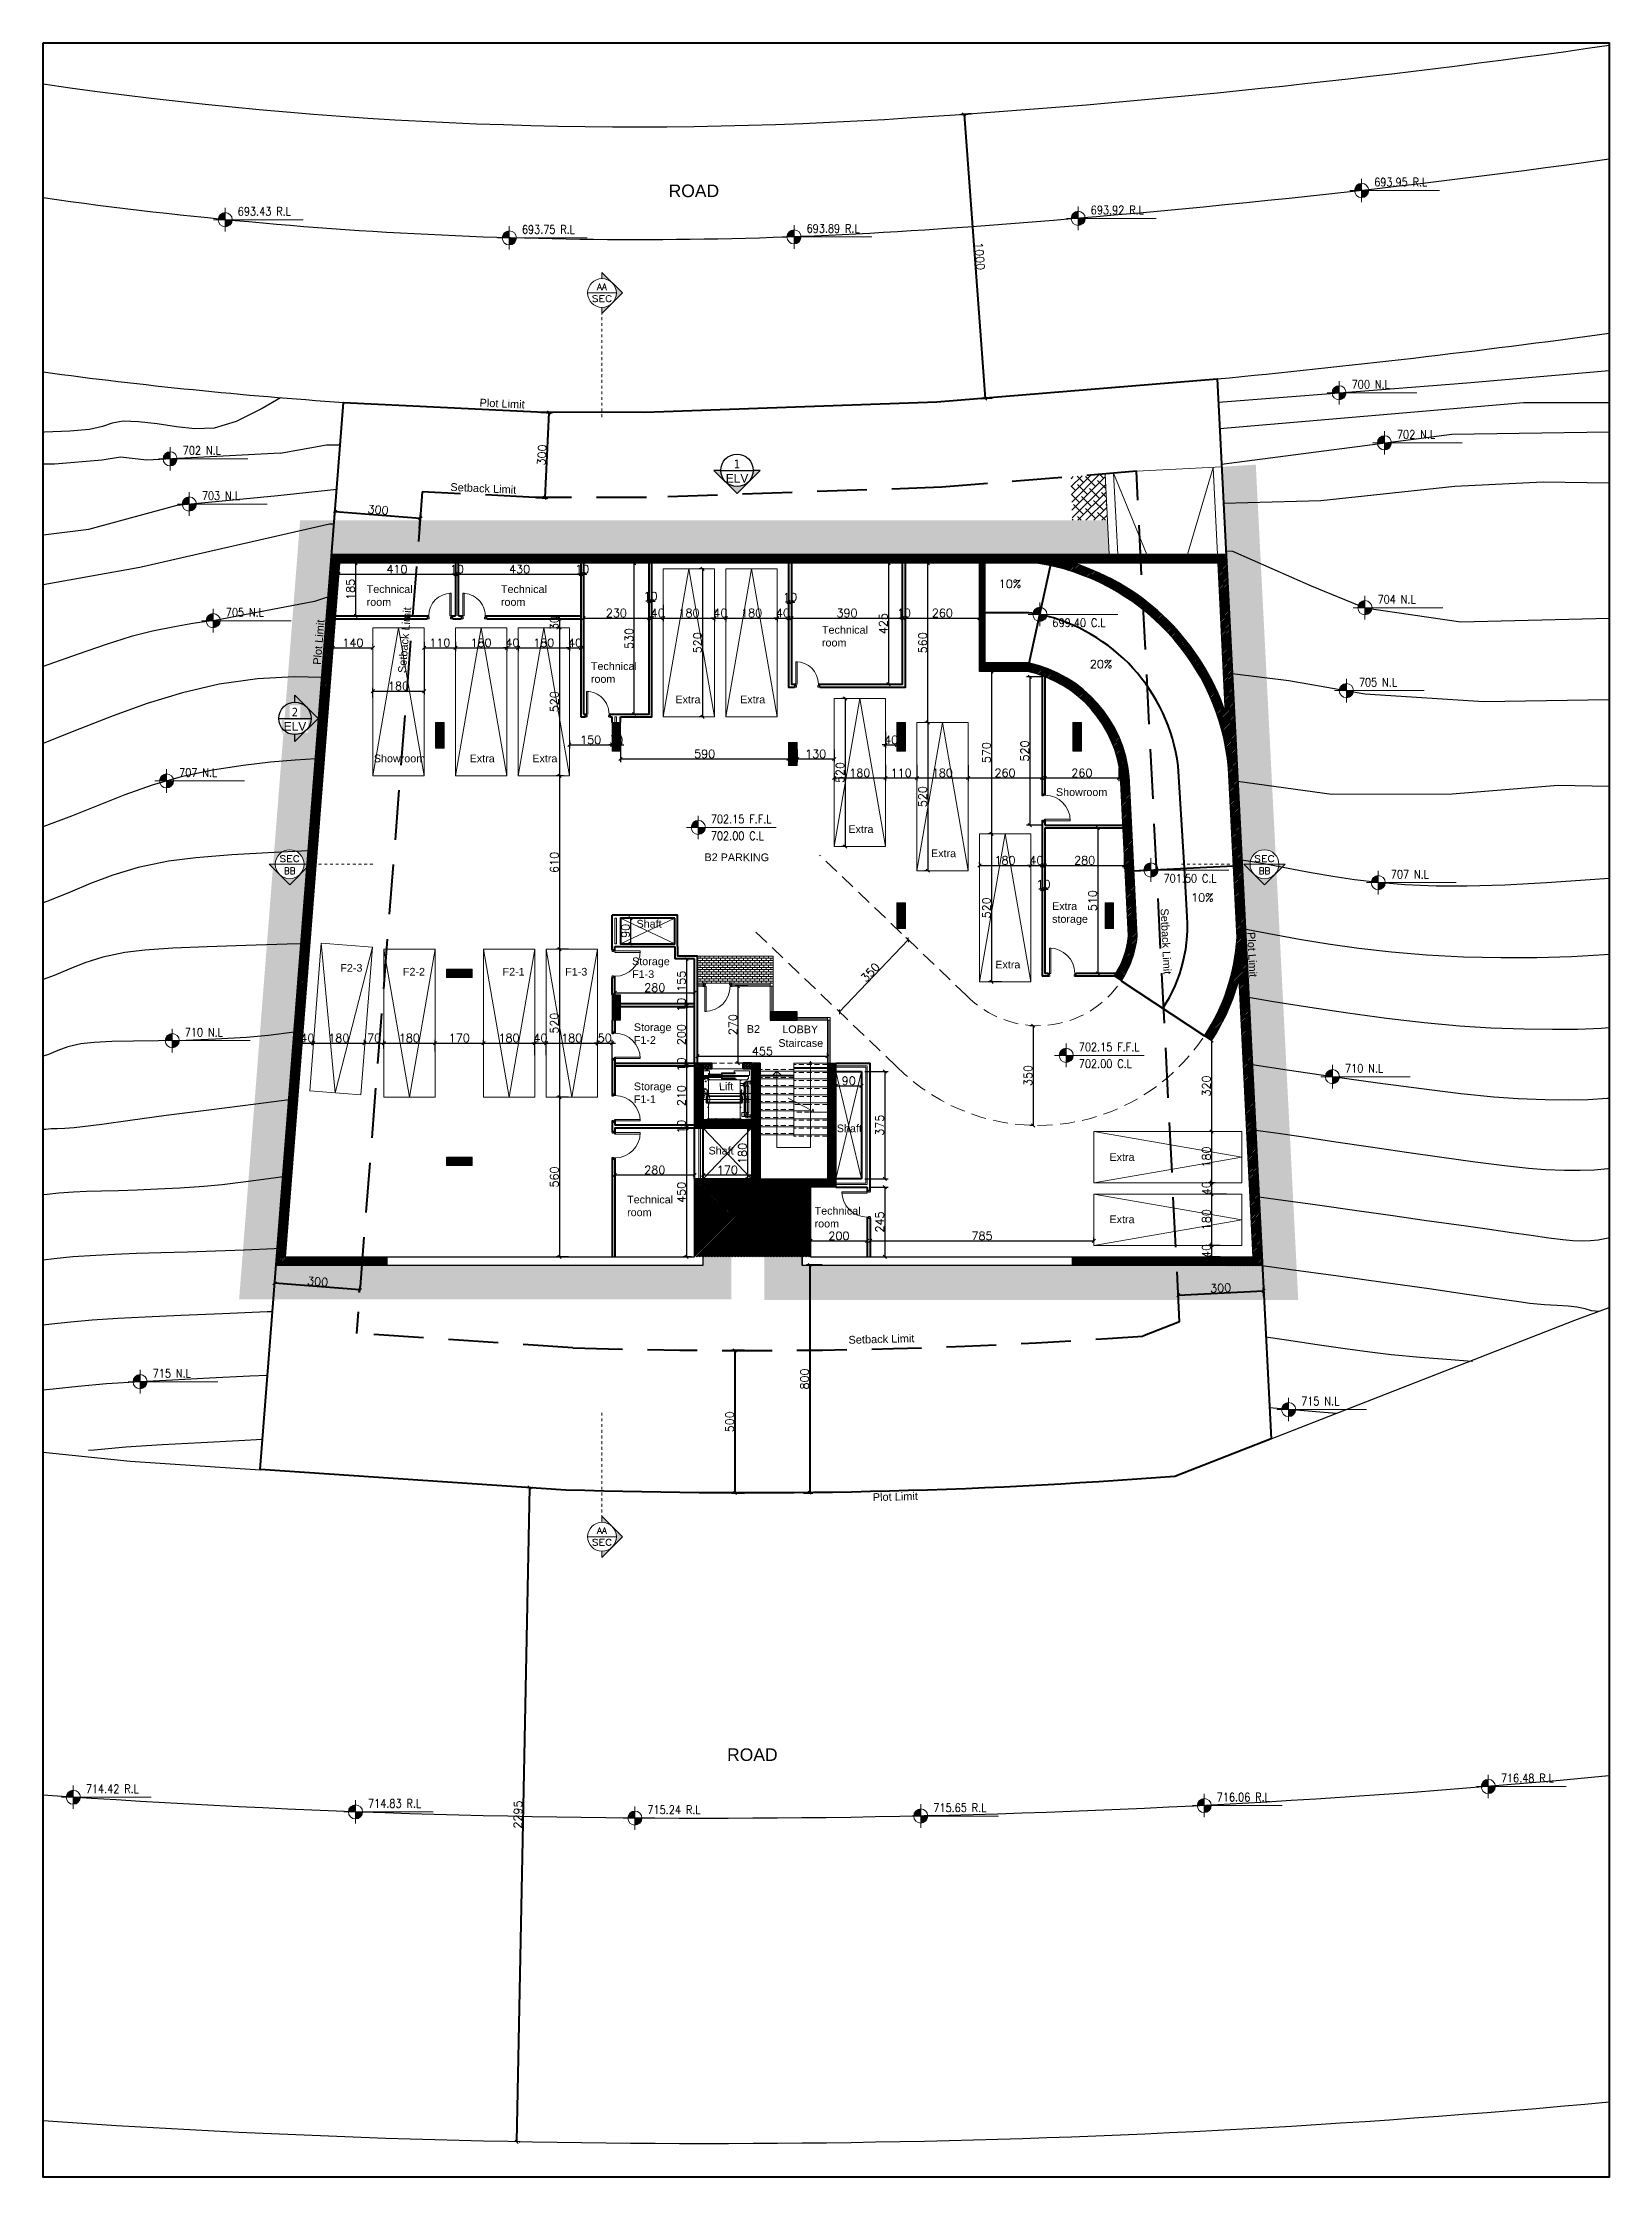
# Model space of a CAD drawing. Header units: metres. Extents: x -322116 to -321123, y -26723 to -26468.
# Drawn here: x -321743.4 to -321688.4, y -26588.9 to -26513.9 of the extents above; entities that cross this region are included whole.
import ezdxf
from ezdxf.enums import TextEntityAlignment as Align

# ---------------------------------------------------------------- set-up
doc = ezdxf.new("R2010")
doc.units = ezdxf.units.M
doc.header["$LTSCALE"] = 7
doc.header["$MEASUREMENT"] = 0
doc.header["$PDMODE"] = 34
doc.header["$PDSIZE"] = 0.5
for name, pattern in [('$0$CENTER', [2, 1.25, -0.25, 0.25, -0.25]), ('1363-TXX-A-XXX-Plots layouts-R02$0$HIDDEN', [0.375, 0.25, -0.125]), ('DASHED', [0.75, 0.5, -0.25]), ('Hidden', [9.525, 6.35, -3.175])]:
    doc.linetypes.add(name, pattern=pattern)
for name, color, linetype, lineweight in [('$0$A-ANNO-IDEN', 2, 'Continuous', 9), ('1363TRXX-AS003$0$A-FLOR-IDEN', 4, 'Continuous', 18), ('A-ANNO-TXT3', 6, 'Continuous', 30), ('A-CONV-EVTR', 2, 'Continuous', 18), ('A-DOOR', 134, 'Continuous', 18), ('A-FLOR-HIDN', 9, 'Hidden', 13), ('A-GRID-DIMS', 142, 'Continuous', 9), ('A-PATT', 8, 'Continuous', 5), ('A-STRS', 2, 'Continuous', 18), ('A-WALL-BLWO', 7, 'Continuous', 40), ('L-Structure', 5, 'Continuous', 15), ('lbl_Circonscription', 6, 'Continuous', 0), ('PATT-CONC', 8, 'Continuous', 9), ('plaster', 1, 'Continuous', 0), ('projection plans', 8, 'Continuous', 5), ('XREF-W09-A-ELEV04$0$A--SECT-TILE', 32, 'Continuous', 5)]:
    doc.layers.add(name, color=color, linetype=linetype, lineweight=lineweight)
for name, color, linetype in [('00-LIMIT', 3, 'Continuous'), ('020-HATCH', 7, 'Continuous'), ('22-1-14-ROAD P2PFGC', 5, 'Continuous'), ('AXIS', 1, 'Continuous'), ('CONT-MJR', 4, 'Continuous'), ('CONT-MNR', 8, 'Continuous'), ('POINT_CON', 8, 'Continuous'), ('POINT_ICON', 4, 'Continuous'), ('S-ANNO-TAGS-SECT', 4, 'Continuous')]:
    doc.layers.add(name, color=color, linetype=linetype)
doc.styles.add('$0$EG_SIMPLEX', font='SIMPLEX.shx')
doc.styles.add('1363TRXX-AS003$0$EG_SIMPLEX', font='SIMPLEX.shx')
doc.styles.add('Annotative', font='arial.ttf')
doc.styles.add('EG_SIMPLEX', font='SIMPLEX.shx')
doc.styles.get("Standard").update_dxf_attribs({"font": 'romans.shx', "height": 0.5})
doc.styles.add('TAHOMA', font='tahoma.ttf')
doc.dimstyles.new('ERGA-M-0200', dxfattribs={"dimscale": 1.15, "dimtxt": 0.2, "dimasz": 0.2, "dimexe": 0.1, "dimexo": 0.1, "dimgap": 0.06, "dimtad": 1, "dimdec": 1, "dimlfac": 100, "dimrnd": 5, "dimdsep": 46, "dimtxsty": 'EG_SIMPLEX', "dimblk1": 'OBLIQUE', "dimblk2": 'OBLIQUE', "dimsah": 1, "dimcen": 0.3, "dimclrd": 256, "dimclre": 256, "dimclrt": 2, "dimadec": 0, "dimazin": 0, "dimtfac": 1, "dimtdec": 1, "dimtix": 1, "dimtmove": 2, "dimatfit": 3, "dimldrblk": 'OBLIQUE', "dimfxl": 1, "dimtolj": 1, "dimtzin": 0, "dimarcsym": 0})
pattern_1 = [(45, (0, 0), (-0.0265165042945, 0.0265165042945), [])]

msp = doc.modelspace()

# ---------------------------------------------------------------- texts
at = {"layer": 'A-ANNO-TXT3', "lineweight": 5, "char_height": 0.27}
for s, width, heights, insert, attachment_point, rotation in [('\\A1;{\\fArial Unicode MS|b0|i0|c0|p34;Technical\\Proom}', 2.985678, [1.4075], (-321732.0279, -26532.9865), 1, 359.900829), ('\\A1;{\\fArial Unicode MS|b0|i0|c0|p34;Technical\\Proom}', 2.985678, [1.4075], (-321727.3144, -26532.9865), 1, 359.900829), ('\\A1;{\\fArial Unicode MS|b0|i0|c0|p34;Technical\\Proom}', 2.985678, [1.4075], (-321716.0402, -26534.4139), 1, 359.900829), ('\\A1;{\\fArial Unicode MS|b0|i0|c0|p34;Technical\\Proom}', 2.985678, [1.4075], (-321724.155, -26535.6888), 1, 359.900829), ('\\A1;{\\fArial Unicode MS|b0|i0|c0|p34;Extra}', 2.985678, [1.4075], (-321721.1858, -26536.8596, 0), 1, 359.900829), ('\\A1;{\\fArial Unicode MS|b0|i0|c0|p34;Extra}', 2.985678, [1.4075], (-321718.9132, -26536.8596, 0), 1, 359.900829), ('\\A1;{\\fArial Unicode MS|b0|i0|c0|p34;Showroom}', 2.985678, [1.4075], (-321731.7766, -26538.9291, 0), 1, 359.900829), ('\\A1;{\\fArial Unicode MS|b0|i0|c0|p34;Extra}', 2.985678, [1.4075], (-321728.4132, -26538.9291, 0), 1, 359.900829), ('\\A1;{\\fArial Unicode MS|b0|i0|c0|p34;Extra}', 2.985678, [1.4075], (-321726.2132, -26538.9291, 0), 1, 359.900829), ('\\A1;{\\fArial Unicode MS|b0|i0|c0|p34;Showroom}', 2.985678, [1.4075], (-321707.8247, -26540.1108), 1, 359.900829), ('\\A1;{\\fArial Unicode MS|b0|i0|c0|p34;Extra}', 2.985678, [1.4075], (-321715.1132, -26541.4123, 0), 1, 359.900829), ('\\A1;{\\fArial Unicode MS|b0|i0|c0|p34;Extra}', 2.985678, [1.4075], (-321712.2132, -26542.2596, 586.1059), 1, 359.900829), ('\\A1;{\\fArial Unicode MS|b0|i0|c0|p34;B2 PARKING}', 4.735794, [1.9622], (-321720.1635, -26542.3989, 0), 1, 359.900829), ('\\A1;{\\fArial Unicode MS|b0|i0|c0|p34;Extra\\Pstorage}', 2.985678, [1.4075], (-321707.9598, -26544.1135), 1, 359.900829), ('\\A1;{\\fArial Unicode MS|b0|i0|c0|p34;Shaft}', 2.985678, [1.4075], (-321722.5533, -26544.7319), 1, 359.900829), ('\\A1;{\\fArial Unicode MS|b0|i0|c0|p34;Storage\\PF1-3}', 2.985678, [1.4075], (-321722.7076, -26546.0514, 0), 1, 359.900829), ('\\A1;{\\fArial Unicode MS|b0|i0|c0|p34;F2-3}', 2.985678, [1.4075], (-321732.9545, -26546.281, 0), 1, 359.900829), ('\\A1;{\\fArial Unicode MS|b0|i0|c0|p34;F2-2}', 2.985678, [1.4075], (-321730.7573, -26546.4175, 0), 1, 359.900829), ('\\A1;{\\fArial Unicode MS|b0|i0|c0|p34;F2-1}', 2.985678, [1.4075], (-321727.2573, -26546.4175), 1, 359.900829), ('\\A1;{\\fArial Unicode MS|b0|i0|c0|p34;F1-3}', 2.985678, [1.4075], (-321725.0573, -26546.4175), 1, 359.900829), ('\\A1;{\\fArial Unicode MS|b0|i0|c0|p34;Extra}', 2.985678, [1.4075], (-321709.9549, -26546.1653, 0), 1, 359.900829), ('\\A1;{\\fArial Unicode MS|b0|i0|c0|p34;Storage\\PF1-2}', 2.985678, [1.4075], (-321722.6465, -26548.3643, 0), 1, 359.900829), ('\\A1;{\\fArial Unicode MS|b0|i0|c0|p34;B2 }', 4.735794, [1.9622], (-321718.6785, -26548.428), 1, 359.900829), ('\\A1;{\\fArial Unicode MS|b0|i0|c0|p34;Staircase\\P }', 4.735794, [1.9622], (-321717.5723, -26548.9198, 0), 1, 359.900829), ('\\A1;{\\fArial Unicode MS|b0|i0|c0|p34;LOBBY\\P }', 4.735794, [1.9622], (-321717.4344, -26548.4387), 1, 359.900829), ('\\A1;{\\fArial Unicode MS|b0|i0|c0|p34;Storage\\PF1-1}', 2.985678, [1.4075], (-321722.6465, -26550.4414, 0), 1, 359.900829), ('\\A1;{\\fArial Unicode MS|b0|i0|c0|p34;Lift}', 2.985678, [1.4075], (-321719.156, -26550.4428, 0), 3, 0.099171), ('\\A1;{\\fArial Unicode MS|b0|i0|c0|p34;Shaft}', 2.985678, [1.4075], (-321715.5194, -26551.9152, 0), 1, 359.900829), ('\\A1;{\\fArial Unicode MS|b0|i0|c0|p34;Shaft}', 2.985678, [1.4075], (-321720.0241, -26552.6979), 1, 359.900829), ('\\A1;{\\fArial Unicode MS|b0|i0|c0|p34;Extra}', 2.985678, [1.4075], (-321705.9441, -26552.9254), 1, 359.900829), ('\\A1;{\\fArial Unicode MS|b0|i0|c0|p34;Technical\\Proom}', 2.985678, [1.4075], (-321722.8832, -26554.4139), 1, 359.900829), ('\\A1;{\\fArial Unicode MS|b0|i0|c0|p34;Technical\\Proom}', 2.985678, [1.4075], (-321716.2998, -26554.8089, 0), 1, 359.900829), ('\\A1;{\\fArial Unicode MS|b0|i0|c0|p34;Extra}', 2.985678, [1.4075], (-321705.944, -26555.1086), 1, 359.900829)]:
    msp.add_mtext_dynamic_manual_height_columns(s, width=width, gutter_width=3.0774, heights=heights, dxfattribs=dict(at, insert=insert, attachment_point=attachment_point, rotation=rotation))
at = {"layer": 'A-GRID-DIMS', "color": 2, "char_height": 0.2875, "attachment_point": 5, "style": 'EG_SIMPLEX'}
for s, insert in [('\\A1;10%', (-321709.4379, -26532.9364, 586.1059)), ('\\A1;20%', (-321706.2389, -26535.7542)), ('\\A1;10%', (-321702.6818, -26543.9485))]:
    msp.add_mtext(s, dxfattribs=dict(at, insert=insert))

# ---------------------------------------------------------------- blocks, each defined once
blk = doc.blocks.new('_OBLIQUE')
at = {"color": 0, "linetype": 'ByBlock'}
blk.add_line((-0.5, -0.5), (0.5, 0.5), dxfattribs=at)
blk = doc.blocks.new('*D436')
at = {"layer": 'A-GRID-DIMS', "lineweight": -2, "transparency": 16777216}
for p, q in [((-321725.916, -26721.934), (-321725.513, -26721.954)), ((-321725.628, -26721.948), (-321725.777, -26724.944)), ((-321726.064, -26724.93), (-321725.662, -26724.95))]:
    blk.add_line(p, q, dxfattribs=at)
at = {"layer": 'Defpoints', "color": 0, "transparency": 16777216}
for p in [(-321726.03, -26721.928), (-321726.179, -26724.924), (-321725.777, -26724.944)]:
    blk.add_point(p, dxfattribs=at)
at = {"layer": 'A-GRID-DIMS', "lineweight": -2, "transparency": 16777216, "xscale": 0.115, "yscale": 0.115, "zscale": 0.115}
for p, rotation in [((-321725.628, -26721.948), 87.16214325301205), ((-321725.777, -26724.944), 267.1621432530121)]:
    blk.add_blockref('_OBLIQUE', p, dxfattribs=dict(at, rotation=rotation))
at = {"layer": 'A-GRID-DIMS', "color": 2, "transparency": 16777216, "insert": (-321725.88, -26723.437), "char_height": 0.2875, "attachment_point": 5, "rotation": 87.16214, "style": 'EG_SIMPLEX'}
blk.add_mtext('\\A1;300', dxfattribs=at)
blk = doc.blocks.new('*D437')
at = {"layer": 'A-GRID-DIMS', "lineweight": -2, "transparency": 16777216}
for p, q in [((-321733.167, -26725.787), (-321733.13, -26725.31)), ((-321733.138, -26725.424), (-321730.148, -26725.659)), ((-321730.176, -26726.021), (-321730.139, -26725.544))]:
    blk.add_line(p, q, dxfattribs=at)
at = {"layer": 'Defpoints', "color": 0, "transparency": 16777216}
for p in [(-321733.176, -26725.901), (-321730.148, -26725.659), (-321730.185, -26726.136)]:
    blk.add_point(p, dxfattribs=at)
at = {"layer": 'A-GRID-DIMS', "lineweight": -2, "transparency": 16777216, "xscale": 0.115, "yscale": 0.115, "zscale": 0.115}
for p, rotation in [((-321733.138, -26725.424), 175.5207004065992), ((-321730.148, -26725.659), 355.5207004065992)]:
    blk.add_blockref('_OBLIQUE', p, dxfattribs=dict(at, rotation=rotation))
at = {"layer": 'A-GRID-DIMS', "color": 2, "transparency": 16777216, "insert": (-321731.629, -26725.364), "char_height": 0.2875, "attachment_point": 5, "rotation": 355.5207, "style": 'EG_SIMPLEX'}
blk.add_mtext('\\A1;300', dxfattribs=at)
blk = doc.blocks.new('*D438')
at = {"layer": 'A-GRID-DIMS', "lineweight": -2, "transparency": 16777216}
for p, q in [((-321735.268, -26752.607), (-321735.252, -26752.399)), ((-321732.27, -26752.747), (-321735.261, -26752.513)), ((-321732.277, -26752.841), (-321732.261, -26752.633))]:
    blk.add_line(p, q, dxfattribs=at)
at = {"layer": 'Defpoints', "color": 0, "transparency": 16777216}
for p in [(-321735.277, -26752.721), (-321735.261, -26752.513), (-321732.286, -26752.956)]:
    blk.add_point(p, dxfattribs=at)
at = {"layer": 'A-GRID-DIMS', "lineweight": -2, "transparency": 16777216, "xscale": 0.115, "yscale": 0.115, "zscale": 0.115}
for p, rotation in [((-321735.261, -26752.513), 175.5207004076207), ((-321732.27, -26752.747), 355.5207004076207)]:
    blk.add_blockref('_OBLIQUE', p, dxfattribs=dict(at, rotation=rotation))
at = {"layer": 'A-GRID-DIMS', "color": 2, "transparency": 16777216, "insert": (-321733.751, -26752.453), "char_height": 0.2875, "attachment_point": 5, "rotation": 355.5207, "style": 'EG_SIMPLEX'}
blk.add_mtext('\\A1;300', dxfattribs=at)
blk = doc.blocks.new('*D439')
at = {"layer": 'A-GRID-DIMS', "lineweight": -2, "transparency": 16777216}
for p, q in [((-321718.766, -26754.879), (-321719.22, -26754.879)), ((-321719.105, -26754.879), (-321719.105, -26759.879)), ((-321718.766, -26759.879), (-321719.22, -26759.879))]:
    blk.add_line(p, q, dxfattribs=at)
at = {"layer": 'Defpoints', "color": 0, "transparency": 16777216}
for p in [(-321718.651, -26754.879), (-321719.105, -26759.879), (-321718.651, -26759.879)]:
    blk.add_point(p, dxfattribs=at)
at = {"layer": 'A-GRID-DIMS', "lineweight": -2, "transparency": 16777216, "xscale": 0.115, "yscale": 0.115, "zscale": 0.115}
for p, rotation in [((-321719.105, -26754.879), 90), ((-321719.105, -26759.879), 270)]:
    blk.add_blockref('_OBLIQUE', p, dxfattribs=dict(at, rotation=rotation))
at = {"layer": 'A-GRID-DIMS', "color": 2, "transparency": 16777216, "insert": (-321719.283, -26757.379), "char_height": 0.2875, "attachment_point": 5, "rotation": 90, "style": 'EG_SIMPLEX'}
blk.add_mtext('\\A1;500', dxfattribs=at)
blk = doc.blocks.new('*U22')
blk.add_hatch(color=252).paths.add_polyline_path([(0, -450, 0.414214), (450, 0), (643, 0), (0, -643), (-643, 0), (-450, 0, 0.414214)])
blk.add_line((-450, 0), (450, 0))
blk.add_lwpolyline([(-450, 0), (-643, 0), (0, -643), (643, 0), (450, 0)])
blk.add_circle((0, 0), 450)
at = {"style": 'EG_SIMPLEX', "width": 0.5625}
blk.add_attdef('REF-F-', text='', height=200, dxfattribs=at).set_placement((-321, 92), (321, 92), align=Align.FIT)
at = {"style": 'EG_SIMPLEX'}
blk.add_attdef('NB', text='', height=200, dxfattribs=at).set_placement((0, 32), align=Align.BOTTOM_CENTER)
blk.add_attdef('REF', text='', height=200, dxfattribs=at).set_placement((0, -75), align=Align.TOP_CENTER)
blk = doc.blocks.new('*U34')
blk.add_hatch(color=252).paths.add_polyline_path([(450, 0, -0.414214), (0, -450), (0, -643), (643, 0), (0, 643), (0, 450, -0.414214)])
blk.add_line((-450, 0), (450, 0))
blk.add_lwpolyline([(0, 450), (0, 643), (643, 0), (0, -643), (0, -450)])
blk.add_circle((0, 0), 450)
at = {"style": 'EG_SIMPLEX', "width": 0.5625}
blk.add_attdef('REF-F-', text='', height=200, dxfattribs=at).set_placement((-321, 92), (321, 92), align=Align.FIT)
at = {"style": 'EG_SIMPLEX'}
blk.add_attdef('NB', text='', height=200, dxfattribs=at).set_placement((0, 32), align=Align.BOTTOM_CENTER)
blk.add_attdef('REF', text='', height=200, dxfattribs=at).set_placement((0, -75), align=Align.TOP_CENTER)
blk = doc.blocks.new('*U28')
blk.add_hatch(color=252).paths.add_polyline_path([(0, 450, -0.414214), (450, 0), (643, 0), (0, 643), (-643, 0), (-450, 0, -0.414214)])
blk.add_line((-450, 0), (450, 0))
at = {"linetype": '$0$CENTER'}
blk.add_line((2593, 0), (643, 0), dxfattribs=at)
blk.add_lwpolyline([(-450, 0), (-643, 0), (0, 643), (643, 0), (450, 0)])
blk.add_circle((0, 0), 450)
at = {"style": '$0$EG_SIMPLEX'}
blk.add_attdef('NB', text='', height=200, dxfattribs=at).set_placement((0, 32), align=Align.BOTTOM_CENTER)
at = {"style": '$0$EG_SIMPLEX', "width": 0.5625}
blk.add_attdef('REF-F-', text='', height=200, dxfattribs=at).set_placement((-321, -274), (321, -274), align=Align.FIT)
at = {"style": '$0$EG_SIMPLEX'}
blk.add_attdef('REF', text='', height=200, dxfattribs=at).set_placement((0, -75), align=Align.TOP_CENTER)
blk = doc.blocks.new('*U29')
blk.add_hatch(color=252).paths.add_polyline_path([(0, 450, -0.414214), (450, 0), (643, 0), (0, 643), (-643, 0), (-450, 0, -0.414214)])
blk.add_line((-450, 0), (450, 0))
at = {"linetype": '$0$CENTER'}
blk.add_line((-2593, 0), (-643, 0), dxfattribs=at)
blk.add_lwpolyline([(-450, 0), (-643, 0), (0, 643), (643, 0), (450, 0)])
blk.add_circle((0, 0), 450)
at = {"style": '$0$EG_SIMPLEX'}
blk.add_attdef('NB', text='', height=200, dxfattribs=at).set_placement((0, 32), align=Align.BOTTOM_CENTER)
at = {"style": '$0$EG_SIMPLEX', "width": 0.5625}
blk.add_attdef('REF-F-', text='', height=200, dxfattribs=at).set_placement((-321, -274), (321, -274), align=Align.FIT)
at = {"style": '$0$EG_SIMPLEX'}
blk.add_attdef('REF', text='', height=200, dxfattribs=at).set_placement((0, -75), align=Align.TOP_CENTER)
blk = doc.blocks.new('*U24')
blk.add_hatch(color=252).paths.add_polyline_path([(-450, 0, -0.414214), (0, 450), (0, 643), (-643, 0), (0, -643), (0, -450, -0.414214)])
blk.add_line((-450, 0), (450, 0))
at = {"linetype": '$0$CENTER'}
blk.add_line((0, -3870), (0, -643), dxfattribs=at)
blk.add_lwpolyline([(0, -450), (0, -643), (-643, 0), (0, 643), (0, 450)])
blk.add_circle((0, 0), 450)
at = {"style": '$0$EG_SIMPLEX'}
blk.add_attdef('NB', text='', height=200, dxfattribs=at).set_placement((0, 32), align=Align.BOTTOM_CENTER)
at = {"style": '$0$EG_SIMPLEX', "width": 0.5625}
blk.add_attdef('REF-F-', text='', height=200, dxfattribs=at).set_placement((-321, -274), (321, -274), align=Align.FIT)
at = {"style": '$0$EG_SIMPLEX'}
blk.add_attdef('REF', text='', height=200, dxfattribs=at).set_placement((0, -75), align=Align.TOP_CENTER)
blk = doc.blocks.new('*U23')
blk.add_hatch(color=252).paths.add_polyline_path([(-450, 0, -0.414214), (0, 450), (0, 643), (-643, 0), (0, -643), (0, -450, -0.414214)])
at = {"linetype": '$0$CENTER'}
blk.add_line((0, 3870), (0, 643), dxfattribs=at)
blk.add_line((-450, 0), (450, 0))
blk.add_lwpolyline([(0, -450), (0, -643), (-643, 0), (0, 643), (0, 450)])
blk.add_circle((0, 0), 450)
at = {"style": '$0$EG_SIMPLEX'}
blk.add_attdef('NB', text='', height=200, dxfattribs=at).set_placement((0, 32), align=Align.BOTTOM_CENTER)
at = {"style": '$0$EG_SIMPLEX', "width": 0.5625}
blk.add_attdef('REF-F-', text='', height=200, dxfattribs=at).set_placement((-321, -274), (321, -274), align=Align.FIT)
at = {"style": '$0$EG_SIMPLEX'}
blk.add_attdef('REF', text='', height=200, dxfattribs=at).set_placement((0, -75), align=Align.TOP_CENTER)
blk = doc.blocks.new('*D440')
at = {"layer": 'A-GRID-DIMS', "lineweight": -2, "transparency": 16777216}
for p, q in [((-321703.521, -26753.122), (-321703.536, -26752.821)), ((-321703.53, -26752.936), (-321700.534, -26752.783)), ((-321700.525, -26752.97), (-321700.54, -26752.668))]:
    blk.add_line(p, q, dxfattribs=at)
at = {"layer": 'Defpoints', "color": 0, "transparency": 16777216}
for p in [(-321700.534, -26752.783), (-321703.515, -26753.237), (-321700.519, -26753.084)]:
    blk.add_point(p, dxfattribs=at)
at = {"layer": 'A-GRID-DIMS', "lineweight": -2, "transparency": 16777216, "xscale": 0.115, "yscale": 0.115, "zscale": 0.115}
for p, rotation in [((-321703.53, -26752.936), 182.9106256903366), ((-321700.534, -26752.783), 2.910625690336583)]:
    blk.add_blockref('_OBLIQUE', p, dxfattribs=dict(at, rotation=rotation))
at = {"layer": 'A-GRID-DIMS', "color": 2, "transparency": 16777216, "insert": (-321702.041, -26752.681), "char_height": 0.2875, "attachment_point": 5, "rotation": 2.91063, "style": 'EG_SIMPLEX'}
blk.add_mtext('\\A1;300', dxfattribs=at)
blk = doc.blocks.new('*D441')
at = {"layer": 'A-GRID-DIMS', "lineweight": -2, "transparency": 16777216}
for p, q in [((-321716.033, -26751.884), (-321716.588, -26751.884)), ((-321716.473, -26751.884), (-321716.473, -26759.868)), ((-321716.685, -26759.868), (-321716.358, -26759.868))]:
    blk.add_line(p, q, dxfattribs=at)
at = {"layer": 'Defpoints', "color": 0, "transparency": 16777216}
for p in [(-321715.918, -26751.884, 0), (-321716.8, -26759.868), (-321716.473, -26759.868)]:
    blk.add_point(p, dxfattribs=at)
at = {"layer": 'A-GRID-DIMS', "lineweight": -2, "transparency": 16777216, "xscale": 0.115, "yscale": 0.115, "zscale": 0.115}
for p, rotation in [((-321716.473, -26751.884), 90), ((-321716.473, -26759.868), 270)]:
    blk.add_blockref('_OBLIQUE', p, dxfattribs=dict(at, rotation=rotation))
at = {"layer": 'A-GRID-DIMS', "color": 2, "transparency": 16777216, "insert": (-321716.652, -26755.876), "char_height": 0.2875, "attachment_point": 5, "rotation": 90, "style": 'EG_SIMPLEX'}
blk.add_mtext('\\A1;800', dxfattribs=at)
blk = doc.blocks.new('1363TRXX-AS003$0$TAG-LEV-PL1')
h = blk.add_hatch(color=256)
h.paths.add_polyline_path([(0, 169, 0.414214), (-169, 0), (0, 0)])
h.paths.add_polyline_path([(169, 0), (0, 0), (0, -169, 0.414214)])
for p, q in [((0, -281), (0, 281)), ((-281, 0), (1859, 0))]:
    blk.add_line(p, q)
blk.add_circle((0, 0), 169)
at = {"style": '1363TRXX-AS003$0$EG_SIMPLEX', "width": 0.85}
for tag, p in [('F.F.L.', (450, 150)), ('C.L.', (450, -450))]:
    blk.add_attdef(tag, p, '', height=300, dxfattribs=at)
blk = doc.blocks.new('*D136')
at = {"layer": 'A-GRID-DIMS', "lineweight": -2, "transparency": 16777216}
for p, q in [((-321210.807, -26516.44), (-321211.165, -26516.466)), ((-321211.051, -26516.458), (-321210.313, -26526.43)), ((-321210.07, -26526.412), (-321210.428, -26526.439))]:
    blk.add_line(p, q, dxfattribs=at)
at = {"layer": 'Defpoints', "color": 0, "transparency": 16777216}
for p in [(-321210.692, -26516.431), (-321210.313, -26526.43), (-321209.955, -26526.404)]:
    blk.add_point(p, dxfattribs=at)
at = {"layer": 'A-GRID-DIMS', "lineweight": -2, "transparency": 16777216, "xscale": 0.115, "yscale": 0.115, "zscale": 0.115}
for p, rotation in [((-321211.051, -26516.458), 94.22760245528106), ((-321210.313, -26526.43), 274.227602455281)]:
    blk.add_blockref('_OBLIQUE', p, dxfattribs=dict(at, rotation=rotation))
at = {"layer": 'A-GRID-DIMS', "color": 2, "transparency": 16777216, "insert": (-321210.504, -26521.431), "char_height": 0.2875, "attachment_point": 5, "rotation": 274.2276, "style": 'EG_SIMPLEX'}
blk.add_mtext('\\A1;1000', dxfattribs=at)
blk = doc.blocks.new('*D137')
at = {"layer": 'A-GRID-DIMS', "lineweight": -2, "transparency": 16777216}
for p, q in [((-321226.311, -26564.662), (-321226.764, -26587.631)), ((-321226.205, -26564.664), (-321226.196, -26564.665)), ((-321226.659, -26587.633), (-321226.65, -26587.633))]:
    blk.add_line(p, q, dxfattribs=at)
at = {"layer": 'Defpoints', "color": 0, "transparency": 16777216}
for p in [(-321226.32, -26564.662), (-321226.774, -26587.63), (-321226.764, -26587.631)]:
    blk.add_point(p, dxfattribs=at)
at = {"layer": 'A-GRID-DIMS', "lineweight": -2, "transparency": 16777216, "xscale": 0.115, "yscale": 0.115, "zscale": 0.115}
for p, rotation in [((-321226.311, -26564.662), 88.86836427241265), ((-321226.764, -26587.631), 268.8683642724126)]:
    blk.add_blockref('_OBLIQUE', p, dxfattribs=dict(at, rotation=rotation))
at = {"layer": 'A-GRID-DIMS', "color": 2, "transparency": 16777216, "insert": (-321226.716, -26576.143), "char_height": 0.2875, "attachment_point": 5, "rotation": 88.86836, "style": 'EG_SIMPLEX'}
blk.add_mtext('\\A1;2295', dxfattribs=at)
blk = doc.blocks.new('CAR')
at = {"layer": 'projection plans'}
blk.add_lwpolyline([(-4465, 51996), (-6265, 51996), (-6265, 46796), (-4465, 46796)], close=True, dxfattribs=at)
blk.add_lwpolyline([(-6265, 51996), (-5365, 46796), (-4465, 51996)], dxfattribs=at)
blk = doc.blocks.new('*U113')
for p, q in [((-200, 0), (-170, -100)), ((-200, -100), (-170, 0)), ((800, 0), (770, -100)), ((800, -100), (770, 0))]:
    blk.add_line(p, q)
for points in [[(-95, 890), (-95, 0), (-145, 0), (-145, 890)], [(-215, 10), (-155, 10), (-155, 0), (-215, 0)], [(-170, -100), (-200, -100), (-200, 0), (-170, 0)], [(-145, 0), (-170, 0), (-170, -100), (-125, -100), (-125, -50), (-145, -50), (-145, 0)], [(745, 0), (770, 0), (770, -100), (725, -100), (725, -50), (745, -50), (745, 0)], [(815, 10), (755, 10), (755, 0), (815, 0)], [(770, -100), (800, -100), (800, 0), (770, 0)], [(-215, -110), (-155, -110), (-155, -100), (-215, -100)], [(815, -110), (755, -110), (755, -100), (815, -100)]]:
    blk.add_lwpolyline(points, close=True)
blk.add_arc((-145, 0), 890, 0, 90)
blk = doc.blocks.new('*U112')
for p, q in [((-200, -100), (-170, 0)), ((-200, 0), (-170, -100)), ((700, -100), (670, 0)), ((700, 0), (670, -100))]:
    blk.add_line(p, q)
for points in [[(-215, 10), (-155, 10), (-155, 0), (-215, 0)], [(715, 10), (655, 10), (655, 0), (715, 0)], [(-215, -110), (-155, -110), (-155, -100), (-215, -100)], [(-170, 0), (-200, 0), (-200, -100), (-170, -100)], [(-145, -100), (-170, -100), (-170, 0), (-125, 0), (-125, -50), (-145, -50), (-145, -100)], [(-95, -890), (-95, -100), (-145, -100), (-145, -890)], [(645, -100), (670, -100), (670, 0), (625, 0), (625, -50), (645, -50), (645, -100)], [(715, -110), (655, -110), (655, -100), (715, -100)], [(670, 0), (700, 0), (700, -100), (670, -100)]]:
    blk.add_lwpolyline(points, close=True)
blk.add_arc((-145, -100), 790, 270, 0)
blk = doc.blocks.new('block')
at = {"layer": 'PATT-CONC', "transparency": 33554610}
h = blk.add_hatch(dxfattribs=at)
h.set_pattern_fill('ANSI31', color=8, scale=0.3)
h.set_pattern_definition([(45, (195, 0), (-0.0265165042945, 0.0265165042945), [])])
h.paths.add_polyline_path([(-321663.329, -26546.458), (-321663.329, -26546.758), (-321664.229, -26546.758), (-321664.229, -26546.458)])
h.paths.add_polyline_path([(-321642.229, -26538.808), (-321641.929, -26538.808), (-321641.929, -26537.808), (-321642.229, -26537.808)])
h.paths.add_polyline_path([(-321648.412, -26538.808), (-321648.112, -26538.808), (-321648.112, -26537.808), (-321648.412, -26537.808)])
h.paths.add_polyline_path([(-321652.212, -26539.308), (-321651.912, -26539.308), (-321651.912, -26538.508), (-321652.212, -26538.508)])
h.paths.add_polyline_path([(-321658.412, -26538.808), (-321658.112, -26538.808), (-321658.112, -26537.808), (-321658.412, -26537.808)])
h.paths.add_polyline_path([(-321658.412, -26547.358), (-321658.112, -26547.358), (-321658.112, -26548.258), (-321658.412, -26548.258)])
h.paths.add_polyline_path([(-321648.413, -26544.135), (-321648.113, -26544.135), (-321648.113, -26545.035), (-321648.413, -26545.035)])
h.paths.add_polyline_path([(-321664.612, -26538.708), (-321664.312, -26538.708), (-321664.312, -26537.808), (-321664.612, -26537.808)])
h.paths.add_polyline_path([(-321640.802, -26544.135), (-321641.102, -26544.135), (-321641.102, -26545.035), (-321640.802, -26545.035)])
h.paths.add_polyline_path([(-321651.912, -26547.958), (-321652.856, -26547.958), (-321652.856, -26548.258), (-321651.912, -26548.258)])
h = blk.add_hatch(dxfattribs=at)
h.set_pattern_fill('ANSI31', color=8, scale=0.3)
h.set_pattern_definition(pattern_1)
edge = h.paths.add_edge_path()
edge.add_line((-321666.312, -26556.558), (-321655.512, -26556.558))
edge.add_line((-321655.512, -26556.558), (-321655.512, -26553.82))
edge.add_line((-321655.512, -26553.82), (-321653.512, -26553.82))
edge.add_line((-321653.512, -26553.82), (-321653.512, -26552.045))
edge.add_line((-321653.512, -26552.045), (-321655.512, -26552.045))
edge.add_line((-321655.512, -26552.045), (-321655.512, -26549.758))
edge.add_line((-321655.512, -26549.758), (-321655.212, -26549.758))
edge.add_line((-321655.212, -26549.758), (-321655.212, -26551.745))
edge.add_line((-321655.212, -26551.745), (-321653.512, -26551.745))
edge.add_line((-321653.512, -26551.745), (-321653.512, -26549.758))
edge.add_line((-321653.512, -26549.758), (-321653.212, -26549.758))
edge.add_line((-321653.212, -26549.758), (-321653.212, -26553.82))
edge.add_line((-321653.212, -26553.82), (-321650.852, -26553.82))
edge.add_line((-321650.852, -26553.82), (-321650.851, -26549.758))
edge.add_line((-321650.851, -26549.758), (-321650.552, -26549.758))
edge.add_line((-321650.552, -26549.758), (-321650.552, -26554.12))
edge.add_line((-321650.552, -26554.12), (-321651.442, -26554.12))
edge.add_line((-321651.442, -26554.12), (-321651.442, -26556.558))
edge.add_line((-321651.442, -26556.558), (-321642.26, -26556.558))
h = blk.add_hatch(dxfattribs=at)
h.set_pattern_fill('ANSI31', color=8, scale=0.3)
h.set_pattern_definition([(45, (130, 0), (-0.0265165042945, 0.0265165042945), [])])
h.paths.add_polyline_path([(-321663.329, -26553.058), (-321664.229, -26553.058), (-321664.229, -26553.358), (-321663.329, -26553.358)])
at = {"layer": '020-HATCH', "color": 5}
blk.add_lwpolyline([(-321651.912, -26547.958), (-321652.856, -26547.958), (-321652.856, -26548.258), (-321651.912, -26548.258)], close=True, dxfattribs=at)
at = {"layer": 'L-Structure'}
for p, q in [((-321666.312, -26556.558), (-321666.312, -26556.858)), ((-321642.26, -26556.558, 0), (-321642.26, -26556.858))]:
    blk.add_line(p, q, dxfattribs=at)
for points in [[(-321664.612, -26538.708), (-321664.312, -26538.708), (-321664.312, -26537.808), (-321664.612, -26537.808), (-321664.612, -26538.708)], [(-321658.412, -26538.808), (-321658.112, -26538.808), (-321658.112, -26537.808), (-321658.412, -26537.808), (-321658.412, -26538.808)], [(-321648.412, -26538.808), (-321648.112, -26538.808), (-321648.112, -26537.808), (-321648.412, -26537.808), (-321648.412, -26538.808)], [(-321642.229, -26538.808), (-321641.929, -26538.808), (-321641.929, -26537.808), (-321642.229, -26537.808), (-321642.229, -26538.808)], [(-321652.212, -26539.308), (-321651.912, -26539.308), (-321651.912, -26538.508), (-321652.212, -26538.508), (-321652.212, -26539.308)], [(-321666.312, -26556.558), (-321655.512, -26556.558), (-321655.512, -26553.82), (-321653.512, -26553.82), (-321653.512, -26552.045), (-321655.512, -26552.045), (-321655.512, -26549.758), (-321655.212, -26549.758), (-321655.212, -26551.745), (-321653.512, -26551.745), (-321653.512, -26549.758), (-321653.212, -26549.758), (-321653.212, -26553.82), (-321650.852, -26553.82), (-321650.851, -26549.758), (-321650.552, -26549.758), (-321650.552, -26554.12), (-321651.442, -26554.12), (-321651.442, -26556.558), (-321642.26, -26556.558)], [(-321642.26, -26556.858), (-321651.752, -26556.858), (-321651.742, -26554.12), (-321655.212, -26554.12), (-321655.212, -26556.858), (-321666.312, -26556.858)]]:
    blk.add_lwpolyline(points, dxfattribs=at)
for points in [[(-321648.413, -26544.135), (-321648.113, -26544.135), (-321648.113, -26545.035), (-321648.413, -26545.035)], [(-321640.802, -26544.135), (-321641.102, -26544.135), (-321641.102, -26545.035), (-321640.802, -26545.035)], [(-321663.329, -26546.458), (-321663.329, -26546.758), (-321664.229, -26546.758), (-321664.229, -26546.458)], [(-321658.412, -26547.358), (-321658.112, -26547.358), (-321658.112, -26548.258), (-321658.412, -26548.258)]]:
    blk.add_lwpolyline(points, close=True, dxfattribs=at)
at = {"layer": 'L-Structure', "elevation": 0}
blk.add_lwpolyline([(-321663.329, -26553.058), (-321663.329, -26553.358), (-321664.229, -26553.358), (-321664.229, -26553.058)], close=True, dxfattribs=at)
blk = doc.blocks.new('NEW RAMP')
at = {"layer": 'projection plans'}
for points in [[(-321771.098, -26474.075), (-321770.799, -26474.05)], [(-321770.954, -26476.905), (-321771.098, -26474.075)], [(-321770.799, -26474.05), (-321770.001, -26473.984), (-321767.005, -26473.832)], [(-321770.653, -26476.905), (-321770.799, -26474.05)], [(-321770.799, -26474.05), (-321769.628, -26476.905)], [(-321768.203, -26476.905), (-321767.305, -26473.847)], [(-321767.149, -26476.905), (-321767.304, -26473.847)], [(-321766.849, -26476.905), (-321767.005, -26473.832)]]:
    blk.add_lwpolyline(points, dxfattribs=at)
blk.add_lwpolyline([(-321769.053, -26473.936), (-321769.053, -26473.936)], close=True, dxfattribs=at)
blk = doc.blocks.new('new for 322')
at = {"layer": 'plaster'}
h = blk.add_hatch(dxfattribs=at)
h.set_pattern_fill('ANSI38', color=256, scale=1.6)
h.paths.add_polyline_path([(-321765.079, -26543.078), (-321765.504, -26543.503), (-321766.227, -26542.78), (-321766.296, -26542.78), (-321765.518, -26558.082), (-321764.316, -26558.082)])
h.paths.add_polyline_path([(-321768.583, -26556.863), (-321781.742, -26556.882), (-321781.742, -26554.12), (-321785.212, -26554.12), (-321785.212, -26556.858), (-321797.202, -26556.858), (-321797.296, -26558.058), (-321784.227, -26558.058), (-321784.227, -26555.32), (-321783.067, -26555.32), (-321783.067, -26558.082), (-321768.521, -26558.082)])
h.paths.add_polyline_path([(-321765.58, -26556.858), (-321768.583, -26556.863), (-321768.521, -26558.082), (-321765.518, -26558.082)])
h.paths.add_polyline_path([(-321797.202, -26556.858), (-321800.211, -26556.858), (-321800.305, -26558.058), (-321797.296, -26558.058)])
h.paths.add_polyline_path([(-321799.651, -26549.701), (-321799.117, -26542.887), (-321799.733, -26543.503), (-321800.323, -26542.913), (-321800.847, -26549.607), (-321801.509, -26558.058), (-321800.305, -26558.058), (-321800.211, -26556.858), (-321800.211, -26556.858)])
h.paths.add_polyline_path([(-321798.89, -26539.998), (-321798.257, -26531.905), (-321770.954, -26531.905), (-321771.015, -26530.705), (-321799.366, -26530.705), (-321800.087, -26539.904), (-321800.323, -26542.913), (-321799.733, -26543.503), (-321799.117, -26542.887)])
edge = h.paths.add_edge_path(flags=16)
edge.add_arc((-321799.733, -26542.78), 0.506, 0, 360)
h.paths.add_polyline_path([(-321799.976, -26543.172), (-321799.489, -26543.172), (-321799.489, -26542.834), (-321799.976, -26542.834)], flags=0)
h.paths.add_polyline_path([(-321800.151, -26542.752), (-321799.315, -26542.752), (-321799.315, -26542.415), (-321800.151, -26542.415)], flags=0)
h.paths.add_polyline_path([(-321800.019, -26538.163), (-321799.077, -26538.163), (-321799.077, -26537.713), (-321800.019, -26537.713)], flags=17)
h.paths.add_polyline_path([(-321799.737, -26537.665), (-321799.359, -26537.665), (-321799.359, -26537.205), (-321799.737, -26537.205)], flags=16)
edge = h.paths.add_edge_path()
edge.add_line((-321765.807, -26528.751), (-321767.005, -26528.826))
edge.add_line((-321767.005, -26528.826), (-321766.296, -26542.78))
edge.add_line((-321766.296, -26542.78), (-321766.227, -26542.78))
edge.add_line((-321766.227, -26542.78), (-321766.01, -26542.78))
edge.add_arc((-321765.504, -26542.78), 0.506, 39.01869, 180, ccw=False)
edge.add_line((-321765.11, -26542.461), (-321765.807, -26528.751))
h = blk.add_hatch(dxfattribs=at)
h.set_pattern_fill('ANSI38', color=256, scale=1.6)
h.paths.add_polyline_path([(-321771.098, -26529.075), (-321772.295, -26529.173), (-321772.256, -26530.705), (-321771.015, -26530.705)])
blk = doc.blocks.new('*D134')
at = {"layer": 'A-GRID-DIMS', "lineweight": -2, "transparency": 16777216}
for p, q in [((-321708.611, -26548.447), (-321708.744, -26548.447)), ((-321708.629, -26548.447), (-321708.629, -26551.947)), ((-321708.652, -26551.947), (-321708.744, -26551.947))]:
    blk.add_line(p, q, dxfattribs=at)
at = {"layer": 'Defpoints', "color": 0, "transparency": 16777216}
for p in [(-321708.496, -26548.447), (-321708.629, -26551.947), (-321708.537, -26551.947)]:
    blk.add_point(p, dxfattribs=at)
at = {"layer": 'A-GRID-DIMS', "lineweight": -2, "transparency": 16777216, "xscale": 0.115, "yscale": 0.115, "zscale": 0.115}
for p, rotation in [((-321708.629, -26548.447), 90), ((-321708.629, -26551.947), 270)]:
    blk.add_blockref('_OBLIQUE', p, dxfattribs=dict(at, rotation=rotation))
at = {"layer": 'A-GRID-DIMS', "color": 2, "transparency": 16777216, "insert": (-321708.807, -26550.197), "char_height": 0.2875, "attachment_point": 5, "rotation": 90, "style": 'EG_SIMPLEX'}
blk.add_mtext('\\A1;350', dxfattribs=at)
blk = doc.blocks.new('*D135')
at = {"layer": 'A-GRID-DIMS', "lineweight": -2, "transparency": 16777216}
for p, q in [((-321715.428, -26547.963), (-321713.01, -26545.433)), ((-321712.929, -26545.509), (-321713.093, -26545.353)), ((-321715.348, -26548.04), (-321715.511, -26547.883))]:
    blk.add_line(p, q, dxfattribs=at)
at = {"layer": 'Defpoints', "color": 0, "transparency": 16777216}
for p in [(-321713.01, -26545.433), (-321712.846, -26545.589), (-321715.264, -26548.119)]:
    blk.add_point(p, dxfattribs=at)
at = {"layer": 'A-GRID-DIMS', "lineweight": -2, "transparency": 16777216, "xscale": 0.115, "yscale": 0.115, "zscale": 0.115}
for p, rotation in [((-321713.01, -26545.433), 46.29659779995347), ((-321715.428, -26547.963), 226.2965977999535)]:
    blk.add_blockref('_OBLIQUE', p, dxfattribs=dict(at, rotation=rotation))
at = {"layer": 'A-GRID-DIMS', "color": 2, "transparency": 16777216, "insert": (-321714.347, -26546.575), "char_height": 0.2875, "attachment_point": 5, "rotation": 46.2966, "style": 'EG_SIMPLEX'}
blk.add_mtext('\\A1;350', dxfattribs=at)
blk = doc.blocks.new('*U80')
for p, q in [((-200, 0), (-170, -100)), ((-200, -100), (-170, 0)), ((700, 0), (670, -100)), ((700, -100), (670, 0))]:
    blk.add_line(p, q)
for points in [[(-95, 790), (-95, 0), (-145, 0), (-145, 790)], [(-215, 10), (-155, 10), (-155, 0), (-215, 0)], [(-170, -100), (-200, -100), (-200, 0), (-170, 0)], [(-145, 0), (-170, 0), (-170, -100), (-125, -100), (-125, -50), (-145, -50), (-145, 0)], [(645, 0), (670, 0), (670, -100), (625, -100), (625, -50), (645, -50), (645, 0)], [(715, 10), (655, 10), (655, 0), (715, 0)], [(670, -100), (700, -100), (700, 0), (670, 0)], [(-215, -110), (-155, -110), (-155, -100), (-215, -100)], [(715, -110), (655, -110), (655, -100), (715, -100)]]:
    blk.add_lwpolyline(points, close=True)
blk.add_arc((-145, 0), 790, 0, 90)
blk = doc.blocks.new('*U82')
for p, q in [((-200, 0), (-170, -100)), ((-200, -100), (-170, 0)), ((800, 0), (770, -100)), ((800, -100), (770, 0))]:
    blk.add_line(p, q)
for points in [[(-95, 890), (-95, 0), (-145, 0), (-145, 890)], [(-215, 10), (-155, 10), (-155, 0), (-215, 0)], [(-170, -100), (-200, -100), (-200, 0), (-170, 0)], [(-145, 0), (-170, 0), (-170, -100), (-125, -100), (-125, -50), (-145, -50), (-145, 0)], [(745, 0), (770, 0), (770, -100), (725, -100), (725, -50), (745, -50), (745, 0)], [(815, 10), (755, 10), (755, 0), (815, 0)], [(770, -100), (800, -100), (800, 0), (770, 0)], [(-215, -110), (-155, -110), (-155, -100), (-215, -100)], [(815, -110), (755, -110), (755, -100), (815, -100)]]:
    blk.add_lwpolyline(points, close=True)
blk.add_arc((-145, 0), 890, 0, 90)
blk = doc.blocks.new('1 elev')
at = {"layer": 'A-PATT', "extrusion": (2.36417e-21, 1.06473e-05, 1)}
h = blk.add_hatch(color=256, dxfattribs=at)
h.paths.add_polyline_path([(-321710.855, -26488.313), (-321710.864, -26488.313), (-321710.863, -26488.292), (-321710.855, -26488.292)], flags=0)
h.paths.add_polyline_path([(-321710.862, -26488.291), (-321710.862, -26488.29), (-321710.862, -26488.261), (-321710.894, -26488.259), (-321710.894, -26488.255), (-321710.824, -26488.255), (-321710.824, -26488.259), (-321710.857, -26488.261), (-321710.856, -26488.291)], flags=0)
for points in [[(-321710.73, -26488.643), (-321710.73, -26488.554), (-321710.723, -26488.554), (-321710.721, -26488.594), (-321710.688, -26488.594), (-321710.683, -26488.593), (-321710.656, -26488.593), (-321710.656, -26488.603), (-321710.683, -26488.603), (-321710.688, -26488.602), (-321710.721, -26488.602), (-321710.723, -26488.643)], [(-321710.682, -26488.663), (-321710.682, -26488.66), (-321710.638, -26488.66), (-321710.638, -26488.487), (-321710.682, -26488.487), (-321710.682, -26488.485), (-321710.636, -26488.485), (-321710.636, -26488.663)], [(-321709.419, -26488.663), (-321709.465, -26488.663), (-321709.465, -26488.485), (-321709.419, -26488.485), (-321709.419, -26488.487), (-321709.462, -26488.487), (-321709.462, -26488.66), (-321709.419, -26488.66)]]:
    blk.add_hatch(color=256, dxfattribs=at).paths.add_polyline_path(points, flags=0)
h = blk.add_hatch(color=256, dxfattribs=at)
h.paths.add_polyline_path([(-321710.894, -26489.346), (-321710.894, -26489.342), (-321710.862, -26489.34), (-321710.862, -26489.31), (-321710.856, -26489.31), (-321710.857, -26489.311), (-321710.857, -26489.34), (-321710.824, -26489.342), (-321710.824, -26489.346)], flags=0)
h.paths.add_polyline_path([(-321710.862, -26489.31), (-321710.863, -26489.31), (-321710.856, -26489.31)], flags=0)
h.paths.add_polyline_path([(-321710.863, -26489.31), (-321710.864, -26489.31), (-321710.864, -26489.288), (-321710.855, -26489.288), (-321710.855, -26489.31)], flags=0)
at = {"layer": 'A-CONV-EVTR', "extrusion": (2.36417e-21, 1.06473e-05, 1)}
for p, q in [((-321711.022, -26488.168, 0), (-321710.999, -26488.168, 0)), ((-321711.022, -26488.244, 0), (-321710.999, -26488.244, 0)), ((-321711.009, -26488.141, 0), (-321710.996, -26488.141, 0)), ((-321711.009, -26488.271, 0), (-321711.009, -26488.141, 0)), ((-321711.004, -26488.152, 0), (-321711.009, -26488.152, 0)), ((-321711.004, -26488.185, 0), (-321711.009, -26488.185, 0)), ((-321711.004, -26488.228, 0), (-321711.009, -26488.228, 0)), ((-321711.004, -26488.26, 0), (-321711.009, -26488.26, 0)), ((-321710.996, -26488.271, 0), (-321711.009, -26488.271, 0)), ((-321711.004, -26488.271, 0), (-321711.004, -26488.141, 0)), ((-321710.996, -26488.141, 0), (-321710.983, -26488.154, 0)), ((-321710.988, -26488.263, 0), (-321710.996, -26488.271, 0)), ((-321710.983, -26488.258, 0), (-321710.988, -26488.263, 0)), ((-321710.986, -26488.201, 0), (-321710.986, -26488.255, 0)), ((-321710.76, -26488.201, 0), (-321710.986, -26488.201, 0)), ((-321710.986, -26488.251, 0), (-321710.789, -26488.251, 0)), ((-321710.986, -26488.255, 0), (-321710.789, -26488.255, 0)), ((-321710.819, -26488.158, 0), (-321710.975, -26488.158, 0)), ((-321710.933, -26487.794, 0), (-321710.397, -26487.794, 0)), ((-321710.933, -26487.962, 0), (-321710.933, -26487.794, 0)), ((-321709.325, -26487.962, 0), (-321710.933, -26487.962, 0)), ((-321710.921, -26488.255, 0), (-321710.819, -26488.255, 0)), ((-321710.913, -26488.341, 0), (-321710.913, -26488.882, 0)), ((-321710.805, -26488.341, 0), (-321710.913, -26488.341, 0)), ((-321710.904, -26488.335, 0), (-321710.889, -26488.335, 0)), ((-321710.904, -26488.341, 0), (-321710.904, -26488.335, 0)), ((-321710.895, -26487.994, 0), (-321710.857, -26487.994, 0)), ((-321710.895, -26488.084, 0), (-321710.895, -26487.994, 0)), ((-321710.859, -26488.084, 0), (-321710.895, -26488.084, 0)), ((-321710.894, -26488.255, 0), (-321710.894, -26488.259, 0)), ((-321710.824, -26488.255, 0), (-321710.894, -26488.255, 0)), ((-321710.894, -26488.259, 0), (-321710.862, -26488.261, 0)), ((-321710.889, -26488.299, 0), (-321710.866, -26488.299, 0)), ((-321710.889, -26488.335, 0), (-321710.889, -26488.299, 0)), ((-321710.871, -26488.299, 0), (-321710.871, -26488.323, 0)), ((-321710.871, -26488.323, 0), (-321710.859, -26488.323, 0)), ((-321710.866, -26488.299, 0), (-321710.866, -26488.316, 0)), ((-321710.866, -26488.316, 0), (-321710.859, -26488.316, 0)), ((-321710.864, -26488.292, 0), (-321710.864, -26488.313, 0)), ((-321710.864, -26488.313, 0), (-321710.855, -26488.313, 0)), ((-321710.862, -26488.261, 0), (-321710.862, -26488.29, 0)), ((-321710.859, -26488.113, 0), (-321710.859, -26488.084, 0)), ((-321710.397, -26488.113, 0), (-321710.859, -26488.113, 0)), ((-321710.859, -26489.425, 0), (-321710.859, -26488.175, 0)), ((-321710.859, -26488.316, 0), (-321710.853, -26488.316, 0)), ((-321710.859, -26488.323, 0), (-321710.847, -26488.323, 0)), ((-321710.857, -26487.994, 0), (-321709.493, -26487.994, 0)), ((-321710.857, -26488.261, 0), (-321710.824, -26488.259, 0)), ((-321710.857, -26488.29, 0), (-321710.857, -26488.261, 0)), ((-321710.855, -26488.313, 0), (-321710.855, -26488.292, 0)), ((-321710.853, -26488.299, 0), (-321710.83, -26488.299, 0)), ((-321710.853, -26488.316, 0), (-321710.853, -26488.299, 0)), ((-321710.847, -26488.323, 0), (-321710.847, -26488.299, 0)), ((-321710.83, -26488.299, 0), (-321710.83, -26488.335, 0)), ((-321710.83, -26488.335, 0), (-321710.815, -26488.335, 0)), ((-321710.824, -26488.259, 0), (-321710.824, -26488.255, 0)), ((-321710.808, -26488.168, 0), (-321710.819, -26488.158, 0)), ((-321710.819, -26488.255, 0), (-321710.808, -26488.244, 0)), ((-321710.815, -26488.335, 0), (-321710.815, -26488.341, 0)), ((-321710.808, -26488.201, 0), (-321710.808, -26488.168, 0)), ((-321710.808, -26488.244, 0), (-321710.808, -26488.201, 0)), ((-321710.805, -26488.882, 0), (-321710.805, -26488.341, 0)), ((-321710.77, -26488.283, 0), (-321710.791, -26488.283, 0)), ((-321710.789, -26488.246, 0), (-321710.78, -26488.246, 0)), ((-321710.789, -26488.251, 0), (-321710.789, -26488.246, 0)), ((-321710.785, -26488.259, 0), (-321710.785, -26488.305, 0)), ((-321710.785, -26488.305, 0), (-321710.78, -26488.305, 0)), ((-321710.78, -26488.205, 0), (-321710.78, -26489.396, 0)), ((-321710.749, -26488.205, 0), (-321710.78, -26488.205, 0)), ((-321710.78, -26488.246, 0), (-321710.754, -26488.246, 0)), ((-321710.755, -26488.205, 0), (-321710.76, -26488.201, 0)), ((-321710.754, -26488.206, 0), (-321710.755, -26488.205, 0)), ((-321710.754, -26488.246, 0), (-321710.754, -26488.206, 0)), ((-321710.749, -26489.396, 0), (-321710.749, -26488.205, 0)), ((-321710.739, -26488.231, 0), (-321710.749, -26488.231, 0)), ((-321710.739, -26488.24, 0), (-321710.749, -26488.24, 0)), ((-321710.738, -26488.241, 0), (-321710.749, -26488.241, 0)), ((-321710.738, -26488.329, 0), (-321710.749, -26488.329, 0)), ((-321710.739, -26488.33, 0), (-321710.749, -26488.33, 0)), ((-321710.739, -26488.338, 0), (-321710.749, -26488.338, 0)), ((-321710.739, -26488.23, 0), (-321710.735, -26488.23, 0)), ((-321710.739, -26488.241, 0), (-321710.739, -26488.23, 0)), ((-321710.739, -26488.34, 0), (-321710.739, -26488.241, 0)), ((-321710.739, -26488.34, 0), (-321710.739, -26488.329, 0)), ((-321710.735, -26488.34, 0), (-321710.739, -26488.34, 0)), ((-321710.738, -26488.34, 0), (-321710.739, -26488.34, 0)), ((-321710.738, -26488.23, 0), (-321710.738, -26488.34, 0)), ((-321710.711, -26488.239, 0), (-321710.738, -26488.239, 0)), ((-321710.738, -26488.331, 0), (-321710.711, -26488.331, 0)), ((-321710.735, -26488.34, 0), (-321710.738, -26488.34, 0)), ((-321710.735, -26488.228, 0), (-321710.735, -26488.239, 0)), ((-321710.733, -26488.228, 0), (-321710.735, -26488.228, 0)), ((-321710.735, -26488.331, 0), (-321710.735, -26488.34, 0)), ((-321710.735, -26488.342, 0), (-321710.735, -26488.331, 0)), ((-321710.733, -26488.342, 0), (-321710.735, -26488.342, 0)), ((-321710.733, -26488.227, 0), (-321710.733, -26488.239, 0)), ((-321710.728, -26488.227, 0), (-321710.733, -26488.227, 0)), ((-321710.733, -26488.239, 0), (-321710.733, -26488.228, 0)), ((-321710.728, -26488.231, 0), (-321710.733, -26488.231, 0)), ((-321710.733, -26488.331, 0), (-321710.733, -26488.342, 0)), ((-321710.733, -26488.342, 0), (-321710.733, -26488.331, 0)), ((-321710.728, -26488.338, 0), (-321710.733, -26488.338, 0)), ((-321710.728, -26488.342, 0), (-321710.733, -26488.342, 0)), ((-321710.728, -26488.227, 0), (-321710.728, -26488.228, 0)), ((-321710.727, -26488.228, 0), (-321710.728, -26488.227, 0)), ((-321710.728, -26488.228, 0), (-321710.727, -26488.239, 0)), ((-321710.728, -26488.228, 0), (-321710.728, -26488.228, 0)), ((-321710.728, -26488.228, 0), (-321710.728, -26488.228, 0)), ((-321710.728, -26488.228, 0), (-321710.728, -26488.228, 0)), ((-321710.728, -26488.23, 0), (-321710.727, -26488.23, 0)), ((-321710.728, -26488.231, 0), (-321710.728, -26488.23, 0)), ((-321710.728, -26488.232, 0), (-321710.728, -26488.231, 0)), ((-321710.728, -26488.231, 0), (-321710.728, -26488.231, 0)), ((-321710.728, -26488.231, 0), (-321710.728, -26488.231, 0)), ((-321710.728, -26488.231, 0), (-321710.728, -26488.231, 0)), ((-321710.728, -26488.231, 0), (-321710.728, -26488.231, 0)), ((-321710.728, -26488.232, 0), (-321710.728, -26488.232, 0)), ((-321710.728, -26488.233, 0), (-321710.728, -26488.232, 0)), ((-321710.728, -26488.233, 0), (-321710.728, -26488.233, 0)), ((-321710.727, -26488.234, 0), (-321710.728, -26488.233, 0)), ((-321710.728, -26488.237, 0), (-321710.727, -26488.237, 0)), ((-321710.728, -26488.238, 0), (-321710.728, -26488.237, 0)), ((-321710.728, -26488.238, 0), (-321710.728, -26488.238, 0)), ((-321710.728, -26488.239, 0), (-321710.728, -26488.238, 0)), ((-321710.728, -26488.341, 0), (-321710.727, -26488.331, 0)), ((-321710.728, -26488.331, 0), (-321710.728, -26488.332, 0)), ((-321710.728, -26488.331, 0), (-321710.728, -26488.331, 0)), ((-321710.728, -26488.332, 0), (-321710.727, -26488.332, 0)), ((-321710.728, -26488.332, 0), (-321710.728, -26488.332, 0)), ((-321710.728, -26488.336, 0), (-321710.728, -26488.337, 0)), ((-321710.727, -26488.336, 0), (-321710.728, -26488.336, 0)), ((-321710.728, -26488.337, 0), (-321710.728, -26488.338, 0)), ((-321710.728, -26488.337, 0), (-321710.728, -26488.337, 0)), ((-321710.728, -26488.338, 0), (-321710.728, -26488.338, 0)), ((-321710.728, -26488.338, 0), (-321710.728, -26488.339, 0)), ((-321710.728, -26488.338, 0), (-321710.728, -26488.338, 0)), ((-321710.728, -26488.338, 0), (-321710.728, -26488.338, 0)), ((-321710.728, -26488.339, 0), (-321710.727, -26488.339, 0)), ((-321710.728, -26488.339, 0), (-321710.728, -26488.339, 0)), ((-321710.728, -26488.339, 0), (-321710.728, -26488.339, 0)), ((-321710.728, -26488.341, 0), (-321710.728, -26488.341, 0)), ((-321710.728, -26488.342, 0), (-321710.728, -26488.341, 0)), ((-321710.727, -26488.341, 0), (-321710.728, -26488.342, 0)), ((-321710.728, -26488.342, 0), (-321710.728, -26488.342, 0)), ((-321710.728, -26488.342, 0), (-321710.728, -26488.342, 0)), ((-321710.727, -26488.229, 0), (-321710.727, -26488.228, 0)), ((-321710.727, -26488.229, 0), (-321710.727, -26488.229, 0)), ((-321710.727, -26488.229, 0), (-321710.727, -26488.229, 0)), ((-321710.727, -26488.229, 0), (-321710.727, -26488.229, 0)), ((-321710.727, -26488.23, 0), (-321710.727, -26488.229, 0)), ((-321710.727, -26488.23, 0), (-321710.727, -26488.23, 0)), ((-321710.727, -26488.23, 0), (-321710.727, -26488.23, 0)), ((-321710.727, -26488.23, 0), (-321710.727, -26488.23, 0)), ((-321710.727, -26488.234, 0), (-321710.727, -26488.234, 0)), ((-321710.727, -26488.235, 0), (-321710.727, -26488.234, 0)), ((-321710.727, -26488.235, 0), (-321710.727, -26488.235, 0)), ((-321710.727, -26488.236, 0), (-321710.727, -26488.235, 0)), ((-321710.727, -26488.236, 0), (-321710.727, -26488.236, 0)), ((-321710.727, -26488.237, 0), (-321710.727, -26488.236, 0)), ((-321710.727, -26488.237, 0), (-321710.727, -26488.237, 0)), ((-321710.727, -26488.332, 0), (-321710.727, -26488.333, 0)), ((-321710.727, -26488.333, 0), (-321710.727, -26488.334, 0)), ((-321710.727, -26488.333, 0), (-321710.727, -26488.333, 0)), ((-321710.727, -26488.334, 0), (-321710.727, -26488.335, 0)), ((-321710.727, -26488.334, 0), (-321710.727, -26488.334, 0)), ((-321710.727, -26488.335, 0), (-321710.727, -26488.336, 0)), ((-321710.727, -26488.335, 0), (-321710.727, -26488.335, 0)), ((-321710.727, -26488.339, 0), (-321710.727, -26488.34, 0)), ((-321710.727, -26488.34, 0), (-321710.727, -26488.341, 0)), ((-321710.727, -26488.34, 0), (-321710.727, -26488.34, 0)), ((-321710.727, -26488.34, 0), (-321710.727, -26488.34, 0)), ((-321710.727, -26488.34, 0), (-321710.727, -26488.34, 0)), ((-321710.727, -26488.34, 0), (-321710.727, -26488.34, 0)), ((-321710.727, -26488.341, 0), (-321710.727, -26488.341, 0)), ((-321710.727, -26488.341, 0), (-321710.727, -26488.341, 0)), ((-321710.711, -26488.331, 0), (-321710.711, -26488.239, 0)), ((-321710.603, -26488.241, 0), (-321710.711, -26488.241, 0)), ((-321710.603, -26488.317, 0), (-321710.711, -26488.317, 0)), ((-321710.636, -26488.113, 0), (-321710.451, -26488.113, 0)), ((-321710.636, -26488.136, 0), (-321710.636, -26488.113, 0)), ((-321710.617, -26488.136, 0), (-321710.636, -26488.136, 0)), ((-321710.625, -26488.115, 0), (-321710.625, -26488.133, 0)), ((-321710.603, -26488.115, 0), (-321710.625, -26488.115, 0)), ((-321710.603, -26488.528, 0), (-321710.603, -26488.115, 0)), ((-321710.451, -26488.09, 0), (-321710.484, -26488.09, 0)), ((-321710.451, -26488.113, 0), (-321710.451, -26488.09, 0)), ((-321710.397, -26487.859, 0), (-321710.429, -26487.859, 0)), ((-321710.429, -26488.09, 0), (-321710.397, -26488.09, 0)), ((-321710.427, -26487.904, 0), (-321710.427, -26487.866, 0)), ((-321710.427, -26487.866, 0), (-321709.951, -26487.866, 0)), ((-321709.951, -26487.904, 0), (-321710.427, -26487.904, 0)), ((-321710.427, -26488.046, 0), (-321710.427, -26488.084, 0)), ((-321709.951, -26488.046, 0), (-321710.427, -26488.046, 0)), ((-321710.427, -26488.084, 0), (-321709.951, -26488.084, 0)), ((-321710.397, -26487.794, 0), (-321710.397, -26487.859, 0)), ((-321710.397, -26488.09, 0), (-321710.397, -26488.113, 0)), ((-321710.397, -26488.113, 0), (-321709.482, -26488.113, 0)), ((-321709.976, -26487.956, 0), (-321709.976, -26487.918, 0)), ((-321709.976, -26487.918, 0), (-321709.5, -26487.918, 0)), ((-321709.5, -26487.956, 0), (-321709.976, -26487.956, 0)), ((-321709.976, -26487.994, 0), (-321709.976, -26488.032, 0)), ((-321709.5, -26487.994, 0), (-321709.976, -26487.994, 0)), ((-321709.976, -26488.032, 0), (-321709.5, -26488.032, 0)), ((-321709.951, -26487.866, 0), (-321709.951, -26487.904, 0)), ((-321709.951, -26488.084, 0), (-321709.951, -26488.046, 0)), ((-321709.32, -26487.794, 0), (-321709.531, -26487.794, 0)), ((-321709.531, -26487.794, 0), (-321709.531, -26487.895, 0)), ((-321709.531, -26487.895, 0), (-321709.493, -26487.895, 0)), ((-321709.531, -26488.088, 0), (-321709.531, -26488.113, 0)), ((-321709.493, -26488.088, 0), (-321709.531, -26488.088, 0)), ((-321709.531, -26488.088, 0), (-321709.493, -26488.088, 0)), ((-321709.531, -26488.113, 0), (-321709.531, -26488.088, 0)), ((-321709.531, -26488.088, 0), (-321709.493, -26488.088, 0)), ((-321709.531, -26488.113, 0), (-321709.531, -26488.088, 0)), ((-321709.469, -26488.113, 0), (-321709.531, -26488.113, 0)), ((-321709.469, -26488.113, 0), (-321709.531, -26488.113, 0)), ((-321709.523, -26488.088, 0), (-321709.521, -26488.088, 0)), ((-321709.522, -26488.089, 0), (-321709.522, -26488.093, 0)), ((-321709.522, -26488.089, 0), (-321709.499, -26488.089, 0)), ((-321709.493, -26488.088, 0), (-321709.521, -26488.088, 0)), ((-321709.521, -26488.094, 0), (-321709.482, -26488.094, 0)), ((-321709.493, -26487.994, 0), (-321709.507, -26487.994, 0)), ((-321709.493, -26487.994, 0), (-321709.507, -26487.994, 0)), ((-321709.504, -26487.962, 0), (-321709.504, -26487.963, 0)), ((-321709.403, -26487.962, 0), (-321709.504, -26487.962, 0)), ((-321709.481, -26487.963, 0), (-321709.504, -26487.963, 0)), ((-321709.5, -26487.918, 0), (-321709.5, -26487.956, 0)), ((-321709.5, -26488.032, 0), (-321709.5, -26487.994, 0)), ((-321709.498, -26488.115, 0), (-321709.475, -26488.115, 0)), ((-321709.498, -26488.528, 0), (-321709.498, -26488.115, 0)), ((-321709.494, -26487.962, 0), (-321709.357, -26487.962, 0)), ((-321709.488, -26488.065, 0), (-321709.494, -26488.065, 0)), ((-321709.493, -26487.895, 0), (-321709.493, -26487.962, 0)), ((-321709.493, -26487.962, 0), (-321709.32, -26487.962, 0)), ((-321709.493, -26487.994, 0), (-321709.493, -26488.088, 0)), ((-321709.493, -26488.088, 0), (-321709.493, -26487.994, 0)), ((-321709.493, -26488.088, 0), (-321709.493, -26487.994, 0)), ((-321709.489, -26488.066, 0), (-321709.493, -26488.066, 0)), ((-321709.493, -26488.069, 0), (-321709.479, -26488.069, 0)), ((-321709.487, -26488.083, 0), (-321709.493, -26488.088, 0)), ((-321709.491, -26488.064, 0), (-321709.488, -26488.064, 0)), ((-321709.488, -26488.028, 0), (-321709.488, -26488.064, 0)), ((-321709.488, -26488.064, 0), (-321709.488, -26488.064, 0)), ((-321709.488, -26488.064, 0), (-321709.488, -26488.064, 0)), ((-321709.487, -26488.069, 0), (-321709.487, -26488.083, 0)), ((-321709.487, -26488.071, 0), (-321709.481, -26488.071, 0)), ((-321709.485, -26488.071, 0), (-321709.487, -26488.071, 0)), ((-321709.487, -26488.078, 0), (-321709.485, -26488.078, 0)), ((-321709.485, -26488.078, 0), (-321709.487, -26488.078, 0)), ((-321709.485, -26488.082, 0), (-321709.487, -26488.082, 0)), ((-321709.486, -26487.794, 0), (-321709.486, -26487.777, 0)), ((-321709.396, -26487.794, 0), (-321709.486, -26487.794, 0)), ((-321709.486, -26488.028, 0), (-321709.486, -26488.054, 0)), ((-321709.486, -26488.058, 0), (-321709.486, -26488.064, 0)), ((-321709.486, -26488.064, 0), (-321709.483, -26488.064, 0)), ((-321709.486, -26488.065, 0), (-321709.485, -26488.065, 0)), ((-321709.485, -26488.065, 0), (-321709.486, -26488.065, 0)), ((-321709.486, -26488.065, 0), (-321709.485, -26488.065, 0)), ((-321709.479, -26488.066, 0), (-321709.486, -26488.066, 0)), ((-321709.486, -26488.071, 0), (-321709.481, -26488.071, 0)), ((-321709.485, -26488.064, 0), (-321709.485, -26488.065, 0)), ((-321709.485, -26488.066, 0), (-321709.485, -26488.064, 0)), ((-321709.485, -26488.065, 0), (-321709.485, -26488.066, 0)), ((-321709.485, -26488.066, 0), (-321709.485, -26488.066, 0)), ((-321709.485, -26488.071, 0), (-321709.485, -26488.078, 0)), ((-321709.485, -26488.071, 0), (-321709.485, -26488.071, 0)), ((-321709.485, -26488.078, 0), (-321709.485, -26488.082, 0)), ((-321709.477, -26488.023, 0), (-321709.484, -26488.023, 0)), ((-321709.477, -26488.025, 0), (-321709.484, -26488.025, 0)), ((-321709.484, -26488.054, 0), (-321709.406, -26488.054, 0)), ((-321709.484, -26488.056, 0), (-321709.406, -26488.056, 0)), ((-321709.484, -26488.136, 0), (-321709.469, -26488.136, 0)), ((-321709.484, -26488.136, 0), (-321709.469, -26488.136, 0)), ((-321709.481, -26488.05, 0), (-321709.483, -26488.051, 0)), ((-321709.48, -26488.05, 0), (-321709.483, -26488.051, 0)), ((-321709.483, -26488.051, 0), (-321709.483, -26488.053, 0)), ((-321709.483, -26488.053, 0), (-321709.481, -26488.054, 0)), ((-321709.483, -26488.056, 0), (-321709.483, -26488.059, 0)), ((-321709.481, -26488.056, 0), (-321709.483, -26488.056, 0)), ((-321709.483, -26488.059, 0), (-321709.481, -26488.059, 0)), ((-321709.483, -26488.064, 0), (-321709.483, -26488.066, 0)), ((-321709.483, -26488.069, 0), (-321709.482, -26488.069, 0)), ((-321709.482, -26488.094, 0), (-321709.477, -26488.099, 0)), ((-321709.481, -26487.971, 0), (-321709.481, -26487.962, 0)), ((-321709.46, -26487.971, 0), (-321709.481, -26487.971, 0)), ((-321709.46, -26488.05, 0), (-321709.481, -26488.05, 0)), ((-321709.481, -26488.059, 0), (-321709.46, -26488.059, 0)), ((-321709.48, -26487.772, 0), (-321709.401, -26487.772, 0)), ((-321709.48, -26488.072, 0), (-321709.48, -26488.096, 0)), ((-321709.48, -26488.072, 0), (-321709.48, -26488.095, 0)), ((-321709.479, -26488.032, 0), (-321709.462, -26488.032, 0)), ((-321709.479, -26488.05, 0), (-321709.479, -26488.032, 0)), ((-321709.479, -26488.059, 0), (-321709.479, -26488.069, 0)), ((-321709.479, -26488.069, 0), (-321709.462, -26488.069, 0)), ((-321709.477, -26487.982, 0), (-321709.464, -26487.982, 0)), ((-321709.477, -26488.032, 0), (-321709.477, -26487.982, 0)), ((-321709.477, -26488.099, 0), (-321709.477, -26488.112, 0)), ((-321709.475, -26488.115, 0), (-321709.475, -26488.133, 0)), ((-321709.474, -26488.069, 0), (-321709.474, -26488.073, 0)), ((-321709.474, -26488.073, 0), (-321709.467, -26488.073, 0)), ((-321709.469, -26488.13, 0), (-321709.469, -26488.073, 0)), ((-321709.469, -26488.136, 0), (-321709.469, -26488.113, 0)), ((-321709.469, -26488.136, 0), (-321709.469, -26488.113, 0)), ((-321709.467, -26488.073, 0), (-321709.467, -26488.069, 0)), ((-321709.466, -26488.139, 0), (-321709.466, -26488.071, 0)), ((-321709.464, -26487.982, 0), (-321709.464, -26488.032, 0)), ((-321709.444, -26488.023, 0), (-321709.464, -26488.023, 0)), ((-321709.444, -26488.025, 0), (-321709.464, -26488.025, 0)), ((-321709.462, -26488.032, 0), (-321709.462, -26488.05, 0)), ((-321709.462, -26488.069, 0), (-321709.462, -26488.059, 0)), ((-321709.395, -26488.067, 0), (-321709.462, -26488.067, 0)), ((-321709.462, -26488.069, 0), (-321709.395, -26488.069, 0)), ((-321709.46, -26487.962, 0), (-321709.46, -26487.971, 0)), ((-321709.402, -26487.963, 0), (-321709.46, -26487.963, 0)), ((-321709.459, -26487.967, 0), (-321709.46, -26487.967, 0)), ((-321709.458, -26488.051, 0), (-321709.46, -26488.05, 0)), ((-321709.46, -26488.054, 0), (-321709.458, -26488.053, 0)), ((-321709.458, -26488.056, 0), (-321709.46, -26488.056, 0)), ((-321709.46, -26488.059, 0), (-321709.458, -26488.059, 0)), ((-321709.458, -26487.964, 0), (-321709.459, -26487.967, 0)), ((-321709.458, -26487.964, 0), (-321709.457, -26487.963, 0)), ((-321709.458, -26488.053, 0), (-321709.458, -26488.051, 0)), ((-321709.458, -26488.059, 0), (-321709.458, -26488.056, 0)), ((-321709.456, -26487.772, 0), (-321709.456, -26487.769, 0)), ((-321709.456, -26487.769, 0), (-321709.426, -26487.769, 0)), ((-321709.426, -26487.772, 0), (-321709.456, -26487.772, 0)), ((-321709.455, -26488.052, 0), (-321709.455, -26488.054, 0)), ((-321709.445, -26488.052, 0), (-321709.455, -26488.052, 0)), ((-321709.454, -26488.049, 0), (-321709.446, -26488.049, 0)), ((-321709.454, -26488.052, 0), (-321709.454, -26488.049, 0)), ((-321709.454, -26488.059, 0), (-321709.454, -26488.056, 0)), ((-321709.451, -26488.059, 0), (-321709.454, -26488.059, 0)), ((-321709.452, -26488.043, 0), (-321709.452, -26488.049, 0)), ((-321709.448, -26488.043, 0), (-321709.452, -26488.043, 0)), ((-321709.451, -26488.057, 0), (-321709.451, -26488.059, 0)), ((-321709.449, -26488.057, 0), (-321709.451, -26488.057, 0)), ((-321709.45, -26488.052, 0), (-321709.45, -26488.054, 0)), ((-321709.449, -26488.059, 0), (-321709.449, -26488.057, 0)), ((-321709.446, -26488.059, 0), (-321709.449, -26488.059, 0)), ((-321709.448, -26488.049, 0), (-321709.448, -26488.043, 0)), ((-321709.446, -26488.049, 0), (-321709.446, -26488.052, 0)), ((-321709.446, -26488.056, 0), (-321709.446, -26488.059, 0)), ((-321709.444, -26487.983, 0), (-321709.444, -26488.051, 0)), ((-321709.442, -26487.983, 0), (-321709.444, -26487.983, 0)), ((-321709.442, -26487.989, 0), (-321709.444, -26487.989, 0)), ((-321709.442, -26488.051, 0), (-321709.442, -26487.983, 0)), ((-321709.426, -26488.023, 0), (-321709.442, -26488.023, 0)), ((-321709.432, -26488.025, 0), (-321709.442, -26488.025, 0)), ((-321709.441, -26487.803, 0), (-321709.441, -26487.758, 0)), ((-321709.432, -26488.025, 0), (-321709.426, -26488.025, 0)), ((-321709.432, -26488.054, 0), (-321709.432, -26488.025, 0)), ((-321709.426, -26488.034, 0), (-321709.432, -26488.034, 0)), ((-321709.432, -26488.039, 0), (-321709.4, -26488.039, 0)), ((-321709.432, -26488.067, 0), (-321709.432, -26488.056, 0)), ((-321709.431, -26488.019, 0), (-321709.431, -26488.022, 0)), ((-321709.431, -26488.019, 0), (-321709.431, -26488.019, 0)), ((-321709.426, -26488.019, 0), (-321709.431, -26488.019, 0)), ((-321709.431, -26488.022, 0), (-321709.426, -26488.022, 0)), ((-321709.431, -26488.023, 0), (-321709.431, -26488.022, 0)), ((-321709.431, -26488.022, 0), (-321709.431, -26488.022, 0)), ((-321709.431, -26488.07, 0), (-321709.431, -26488.069, 0)), ((-321709.431, -26488.07, 0), (-321709.431, -26488.073, 0)), ((-321709.431, -26488.07, 0), (-321709.431, -26488.07, 0)), ((-321709.422, -26488.07, 0), (-321709.431, -26488.07, 0)), ((-321709.431, -26488.073, 0), (-321709.423, -26488.073, 0)), ((-321709.431, -26488.073, 0), (-321709.431, -26488.073, 0)), ((-321709.43, -26488.168, 0), (-321709.368, -26488.168, 0)), ((-321709.429, -26487.971, 0), (-321709.429, -26487.963, 0)), ((-321709.409, -26487.971, 0), (-321709.429, -26487.971, 0)), ((-321709.428, -26488.015, 0), (-321709.429, -26488.016, 0)), ((-321709.429, -26488.016, 0), (-321709.429, -26488.019, 0)), ((-321709.426, -26488.016, 0), (-321709.429, -26488.016, 0)), ((-321709.429, -26488.067, 0), (-321709.429, -26488.056, 0)), ((-321709.429, -26488.073, 0), (-321709.429, -26488.076, 0)), ((-321709.429, -26488.076, 0), (-321709.428, -26488.077, 0)), ((-321709.429, -26488.076, 0), (-321709.425, -26488.076, 0)), ((-321709.426, -26488.015, 0), (-321709.428, -26488.015, 0)), ((-321709.428, -26488.077, 0), (-321709.425, -26488.077, 0)), ((-321709.427, -26488.033, 0), (-321709.426, -26488.033, 0)), ((-321709.427, -26488.034, 0), (-321709.427, -26488.033, 0)), ((-321709.426, -26487.769, 0), (-321709.426, -26487.772, 0)), ((-321709.426, -26487.982, 0), (-321709.413, -26487.982, 0)), ((-321709.426, -26488.039, 0), (-321709.426, -26487.982, 0)), ((-321709.426, -26488.033, 0), (-321709.402, -26488.033, 0)), ((-321709.424, -26487.964, 0), (-321709.425, -26487.963, 0)), ((-321709.425, -26488.031, 0), (-321709.402, -26488.031, 0)), ((-321709.425, -26488.033, 0), (-321709.425, -26488.031, 0)), ((-321709.425, -26488.076, 0), (-321709.425, -26488.073, 0)), ((-321709.425, -26488.077, 0), (-321709.425, -26488.076, 0)), ((-321709.423, -26487.967, 0), (-321709.424, -26487.964, 0)), ((-321709.424, -26488.03, 0), (-321709.424, -26488.031, 0)), ((-321709.408, -26488.03, 0), (-321709.424, -26488.03, 0)), ((-321709.415, -26487.967, 0), (-321709.423, -26487.967, 0)), ((-321709.423, -26488.07, 0), (-321709.411, -26488.07, 0)), ((-321709.423, -26488.07, 0), (-321709.422, -26488.07, 0)), ((-321709.423, -26488.073, 0), (-321709.422, -26488.073, 0)), ((-321709.422, -26488.067, 0), (-321709.422, -26488.056, 0)), ((-321709.422, -26488.069, 0), (-321709.422, -26488.07, 0)), ((-321709.422, -26488.07, 0), (-321709.422, -26488.073, 0)), ((-321709.422, -26488.073, 0), (-321709.416, -26488.073, 0)), ((-321709.422, -26488.073, 0), (-321709.422, -26488.073, 0)), ((-321709.42, -26488.027, 0), (-321709.42, -26488.029, 0)), ((-321709.412, -26488.027, 0), (-321709.42, -26488.027, 0)), ((-321709.42, -26488.029, 0), (-321709.412, -26488.029, 0)), ((-321709.416, -26488.073, 0), (-321709.416, -26488.07, 0)), ((-321709.414, -26487.964, 0), (-321709.415, -26487.967, 0)), ((-321709.415, -26488.031, 0), (-321709.415, -26488.033, 0)), ((-321709.414, -26487.964, 0), (-321709.413, -26487.963, 0)), ((-321709.413, -26487.982, 0), (-321709.413, -26488.027, 0)), ((-321709.411, -26488.023, 0), (-321709.413, -26488.023, 0)), ((-321709.413, -26488.025, 0), (-321709.4, -26488.025, 0)), ((-321709.412, -26488.029, 0), (-321709.412, -26488.027, 0)), ((-321709.411, -26488.013, 0), (-321709.411, -26488.024, 0)), ((-321709.372, -26488.013, 0), (-321709.411, -26488.013, 0)), ((-321709.411, -26488.024, 0), (-321709.372, -26488.024, 0)), ((-321709.411, -26488.056, 0), (-321709.411, -26488.054, 0)), ((-321709.411, -26488.069, 0), (-321709.411, -26488.079, 0)), ((-321709.411, -26488.07, 0), (-321709.411, -26488.069, 0)), ((-321709.411, -26488.079, 0), (-321709.372, -26488.079, 0)), ((-321709.409, -26487.963, 0), (-321709.409, -26487.971, 0)), ((-321709.408, -26487.964, 0), (-321709.409, -26487.964, 0)), ((-321709.408, -26487.967, 0), (-321709.409, -26487.967, 0)), ((-321709.409, -26488.033, 0), (-321709.409, -26488.031, 0)), ((-321709.409, -26488.067, 0), (-321709.409, -26488.056, 0)), ((-321709.409, -26488.07, 0), (-321709.409, -26488.069, 0)), ((-321709.409, -26488.07, 0), (-321709.409, -26488.073, 0)), ((-321709.409, -26488.07, 0), (-321709.409, -26488.07, 0)), ((-321709.401, -26488.07, 0), (-321709.409, -26488.07, 0)), ((-321709.409, -26488.073, 0), (-321709.401, -26488.073, 0)), ((-321709.409, -26488.073, 0), (-321709.409, -26488.073, 0)), ((-321709.408, -26487.967, 0), (-321709.408, -26487.964, 0)), ((-321709.408, -26488.031, 0), (-321709.408, -26488.03, 0)), ((-321709.407, -26488.073, 0), (-321709.407, -26488.076, 0)), ((-321709.407, -26488.076, 0), (-321709.407, -26488.077, 0)), ((-321709.407, -26488.076, 0), (-321709.403, -26488.076, 0)), ((-321709.407, -26488.077, 0), (-321709.403, -26488.077, 0)), ((-321709.406, -26488.033, 0), (-321709.406, -26488.039, 0)), ((-321709.406, -26488.054, 0), (-321709.406, -26488.056, 0)), ((-321709.397, -26487.984, 0), (-321709.403, -26487.962, 0)), ((-321709.403, -26488.076, 0), (-321709.403, -26488.073, 0)), ((-321709.403, -26488.077, 0), (-321709.403, -26488.076, 0)), ((-321709.402, -26487.962, 0), (-321709.396, -26487.984, 0)), ((-321709.392, -26488.025, 0), (-321709.401, -26488.031, 0)), ((-321709.401, -26488.069, 0), (-321709.401, -26488.07, 0)), ((-321709.401, -26488.07, 0), (-321709.401, -26488.07, 0)), ((-321709.401, -26488.073, 0), (-321709.401, -26488.07, 0)), ((-321709.401, -26488.073, 0), (-321709.401, -26488.073, 0)), ((-321709.4, -26488.025, 0), (-321709.4, -26488.029, 0)), ((-321709.4, -26488.025, 0), (-321709.395, -26488.025, 0)), ((-321709.4, -26488.032, 0), (-321709.391, -26488.027, 0)), ((-321709.4, -26488.032, 0), (-321709.4, -26488.067, 0)), ((-321709.4, -26488.06, 0), (-321709.391, -26488.065, 0)), ((-321709.392, -26488.067, 0), (-321709.4, -26488.062, 0)), ((-321709.399, -26488.199, 0), (-321709.399, -26488.137, 0)), ((-321709.398, -26487.972, 0), (-321709.397, -26487.972, 0)), ((-321709.398, -26487.975, 0), (-321709.397, -26487.975, 0)), ((-321709.398, -26488.025, 0), (-321709.398, -26488.024, 0)), ((-321709.398, -26488.069, 0), (-321709.398, -26488.067, 0)), ((-321709.365, -26487.984, 0), (-321709.397, -26487.984, 0)), ((-321709.396, -26487.777, 0), (-321709.396, -26487.794, 0)), ((-321709.396, -26487.984, 0), (-321709.366, -26487.984, 0)), ((-321709.395, -26488.025, 0), (-321709.395, -26488.024, 0)), ((-321709.395, -26488.069, 0), (-321709.395, -26488.067, 0)), ((-321709.395, -26488.068, 0), (-321709.372, -26488.068, 0)), ((-321709.378, -26488.024, 0), (-321709.39, -26488.024, 0)), ((-321709.39, -26488.026, 0), (-321709.378, -26488.026, 0)), ((-321709.378, -26488.065, 0), (-321709.39, -26488.065, 0)), ((-321709.39, -26488.068, 0), (-321709.378, -26488.068, 0)), ((-321709.387, -26488.009, 0), (-321709.387, -26488.013, 0)), ((-321709.38, -26488.009, 0), (-321709.387, -26488.009, 0)), ((-321709.387, -26488.024, 0), (-321709.387, -26488.024, 0)), ((-321709.387, -26488.028, 0), (-321709.387, -26488.026, 0)), ((-321709.38, -26488.028, 0), (-321709.387, -26488.028, 0)), ((-321709.387, -26488.064, 0), (-321709.387, -26488.065, 0)), ((-321709.38, -26488.064, 0), (-321709.387, -26488.064, 0)), ((-321709.387, -26488.068, 0), (-321709.387, -26488.068, 0)), ((-321709.387, -26488.083, 0), (-321709.387, -26488.079, 0)), ((-321709.38, -26488.083, 0), (-321709.387, -26488.083, 0)), ((-321709.38, -26488.013, 0), (-321709.38, -26488.009, 0)), ((-321709.38, -26488.024, 0), (-321709.38, -26488.024, 0)), ((-321709.38, -26488.026, 0), (-321709.38, -26488.028, 0)), ((-321709.38, -26488.065, 0), (-321709.38, -26488.064, 0)), ((-321709.38, -26488.068, 0), (-321709.38, -26488.068, 0)), ((-321709.38, -26488.079, 0), (-321709.38, -26488.083, 0)), ((-321709.378, -26488.026, 0), (-321709.378, -26488.024, 0)), ((-321709.378, -26488.068, 0), (-321709.378, -26488.065, 0)), ((-321709.372, -26488.002, 0), (-321709.372, -26488.035, 0)), ((-321709.33, -26488.002, 0), (-321709.372, -26488.002, 0)), ((-321709.372, -26488.035, 0), (-321709.33, -26488.035, 0)), ((-321709.372, -26488.056, 0), (-321709.372, -26488.089, 0)), ((-321709.33, -26488.056, 0), (-321709.372, -26488.056, 0)), ((-321709.372, -26488.089, 0), (-321709.33, -26488.089, 0)), ((-321709.366, -26487.984, 0), (-321709.36, -26487.962, 0)), ((-321709.359, -26487.962, 0), (-321709.365, -26487.984, 0)), ((-321709.36, -26487.964, 0), (-321709.36, -26487.964, 0)), ((-321709.346, -26487.962, 0), (-321709.359, -26487.962, 0)), ((-321709.346, -26487.963, 0), (-321709.359, -26487.963, 0)), ((-321709.333, -26487.962, 0), (-321709.357, -26487.962, 0)), ((-321709.356, -26488.036, 0), (-321709.356, -26488.035, 0)), ((-321709.337, -26488.036, 0), (-321709.356, -26488.036, 0)), ((-321709.356, -26488.036, 0), (-321709.355, -26488.037, 0)), ((-321709.356, -26488.09, 0), (-321709.356, -26488.089, 0)), ((-321709.337, -26488.09, 0), (-321709.356, -26488.09, 0)), ((-321709.356, -26488.09, 0), (-321709.355, -26488.091, 0)), ((-321709.355, -26488.037, 0), (-321709.355, -26488.043, 0)), ((-321709.355, -26488.043, 0), (-321709.354, -26488.043, 0)), ((-321709.355, -26488.091, 0), (-321709.355, -26488.097, 0)), ((-321709.355, -26488.097, 0), (-321709.354, -26488.097, 0)), ((-321709.354, -26488.043, 0), (-321709.34, -26488.043, 0)), ((-321709.354, -26488.097, 0), (-321709.34, -26488.097, 0)), ((-321709.346, -26487.962, 0), (-321709.346, -26487.963, 0)), ((-321709.34, -26488.043, 0), (-321709.338, -26488.043, 0)), ((-321709.34, -26488.097, 0), (-321709.338, -26488.097, 0)), ((-321709.338, -26488.037, 0), (-321709.337, -26488.036, 0)), ((-321709.338, -26488.043, 0), (-321709.338, -26488.037, 0)), ((-321709.338, -26488.091, 0), (-321709.337, -26488.09, 0)), ((-321709.338, -26488.097, 0), (-321709.338, -26488.091, 0)), ((-321709.337, -26488.035, 0), (-321709.337, -26488.036, 0)), ((-321709.337, -26488.089, 0), (-321709.337, -26488.09, 0)), ((-321709.333, -26488.002, 0), (-321709.333, -26488.035, 0)), ((-321709.333, -26488.056, 0), (-321709.333, -26488.089, 0)), ((-321709.33, -26488.035, 0), (-321709.33, -26488.002, 0)), ((-321709.33, -26488.035, 0), (-321709.33, -26488.056, 0)), ((-321709.33, -26488.089, 0), (-321709.33, -26488.056, 0)), ((-321709.328, -26487.962, 0), (-321709.328, -26488.08, 0)), ((-321709.32, -26487.962, 0), (-321709.32, -26487.794, 0)), ((-321711.009, -26488.598, 0), (-321709.343, -26488.598, 0)), ((-321711.009, -26488.801, 0), (-321709.309, -26488.801, 0)), ((-321710.917, -26488.709, 0), (-321710.859, -26488.709, 0)), ((-321710.917, -26488.714, 0), (-321710.917, -26488.709, 0)), ((-321710.859, -26488.714, 0), (-321710.917, -26488.714, 0)), ((-321710.917, -26488.768, 0), (-321710.917, -26488.774, 0)), ((-321710.859, -26488.768, 0), (-321710.917, -26488.768, 0)), ((-321710.917, -26488.774, 0), (-321710.859, -26488.774, 0)), ((-321710.917, -26488.828, 0), (-321710.917, -26488.833, 0)), ((-321710.859, -26488.828, 0), (-321710.917, -26488.828, 0)), ((-321710.917, -26488.833, 0), (-321710.859, -26488.833, 0)), ((-321710.917, -26488.887, 0), (-321710.917, -26488.893, 0)), ((-321710.859, -26488.887, 0), (-321710.917, -26488.887, 0)), ((-321710.917, -26488.893, 0), (-321710.859, -26488.893, 0)), ((-321710.913, -26488.714, 0), (-321710.913, -26488.768, 0)), ((-321710.859, -26488.714, 0), (-321710.913, -26488.714, 0)), ((-321710.913, -26488.768, 0), (-321710.859, -26488.768, 0)), ((-321710.913, -26488.774, 0), (-321710.913, -26488.828, 0)), ((-321710.859, -26488.774, 0), (-321710.913, -26488.774, 0)), ((-321710.913, -26488.828, 0), (-321710.859, -26488.828, 0)), ((-321710.913, -26488.833, 0), (-321710.913, -26488.887, 0)), ((-321710.859, -26488.833, 0), (-321710.913, -26488.833, 0)), ((-321710.913, -26488.882, 0), (-321710.913, -26489.261, 0)), ((-321710.913, -26488.887, 0), (-321710.859, -26488.887, 0)), ((-321710.859, -26488.709, 0), (-321710.802, -26488.709, 0)), ((-321710.802, -26488.714, 0), (-321710.859, -26488.714, 0)), ((-321710.805, -26488.714, 0), (-321710.859, -26488.714, 0)), ((-321710.802, -26488.768, 0), (-321710.859, -26488.768, 0)), ((-321710.859, -26488.768, 0), (-321710.805, -26488.768, 0)), ((-321710.859, -26488.774, 0), (-321710.802, -26488.774, 0)), ((-321710.805, -26488.774, 0), (-321710.859, -26488.774, 0)), ((-321710.859, -26488.828, 0), (-321710.805, -26488.828, 0)), ((-321710.802, -26488.828, 0), (-321710.859, -26488.828, 0)), ((-321710.859, -26488.833, 0), (-321710.802, -26488.833, 0)), ((-321710.805, -26488.833, 0), (-321710.859, -26488.833, 0)), ((-321710.859, -26488.887, 0), (-321710.805, -26488.887, 0)), ((-321710.802, -26488.887, 0), (-321710.859, -26488.887, 0)), ((-321710.859, -26488.893, 0), (-321710.802, -26488.893, 0)), ((-321710.805, -26488.768, 0), (-321710.805, -26488.714, 0)), ((-321710.805, -26488.828, 0), (-321710.805, -26488.774, 0)), ((-321710.805, -26488.887, 0), (-321710.805, -26488.833, 0)), ((-321710.805, -26489.261, 0), (-321710.805, -26488.882, 0)), ((-321710.802, -26488.709, 0), (-321710.802, -26488.714, 0)), ((-321710.802, -26488.774, 0), (-321710.802, -26488.768, 0)), ((-321710.802, -26488.833, 0), (-321710.802, -26488.828, 0)), ((-321710.802, -26488.893, 0), (-321710.802, -26488.887, 0)), ((-321710.721, -26488.54, 0), (-321710.763, -26488.54, 0)), ((-321710.721, -26488.656, 0), (-321710.763, -26488.656, 0)), ((-321710.749, -26488.529, 0), (-321710.73, -26488.529, 0)), ((-321710.749, -26488.667, 0), (-321710.73, -26488.667, 0)), ((-321710.73, -26488.529, 0), (-321710.73, -26488.554, 0)), ((-321710.73, -26488.643, 0), (-321710.73, -26488.554, 0)), ((-321710.73, -26488.554, 0), (-321710.723, -26488.554, 0)), ((-321710.723, -26488.643, 0), (-321710.73, -26488.643, 0)), ((-321710.73, -26488.667, 0), (-321710.73, -26488.643, 0)), ((-321710.723, -26488.554, 0), (-321710.721, -26488.594, 0)), ((-321710.721, -26488.602, 0), (-321710.723, -26488.643, 0)), ((-321710.721, -26488.594, 0), (-321710.688, -26488.594, 0)), ((-321710.688, -26488.602, 0), (-321710.721, -26488.602, 0)), ((-321710.697, -26488.709, 0), (-321710.697, -26488.714, 0)), ((-321710.649, -26488.709, 0), (-321710.697, -26488.709, 0)), ((-321710.697, -26488.714, 0), (-321710.692, -26488.714, 0)), ((-321710.697, -26488.768, 0), (-321710.697, -26488.774, 0)), ((-321710.692, -26488.768, 0), (-321710.697, -26488.768, 0)), ((-321710.697, -26488.774, 0), (-321710.692, -26488.774, 0)), ((-321710.697, -26488.828, 0), (-321710.697, -26488.833, 0)), ((-321710.692, -26488.828, 0), (-321710.697, -26488.828, 0)), ((-321710.697, -26488.833, 0), (-321710.692, -26488.833, 0)), ((-321710.697, -26488.887, 0), (-321710.697, -26488.893, 0)), ((-321710.692, -26488.887, 0), (-321710.697, -26488.887, 0)), ((-321710.697, -26488.893, 0), (-321710.649, -26488.893, 0)), ((-321710.692, -26488.714, 0), (-321710.692, -26488.768, 0)), ((-321710.692, -26488.774, 0), (-321710.692, -26488.828, 0)), ((-321710.692, -26488.833, 0), (-321710.692, -26488.887, 0)), ((-321710.688, -26488.594, 0), (-321710.683, -26488.593, 0)), ((-321710.683, -26488.603, 0), (-321710.688, -26488.602, 0)), ((-321710.683, -26488.593, 0), (-321710.656, -26488.593, 0)), ((-321710.656, -26488.603, 0), (-321710.683, -26488.603, 0)), ((-321710.682, -26488.485, 0), (-321710.682, -26488.487, 0)), ((-321710.636, -26488.485, 0), (-321710.682, -26488.485, 0)), ((-321710.682, -26488.487, 0), (-321710.638, -26488.487, 0)), ((-321710.657, -26488.558, 0), (-321710.682, -26488.575, 0)), ((-321710.682, -26488.575, 0), (-321710.682, -26488.591, 0)), ((-321710.682, -26488.591, 0), (-321710.651, -26488.591, 0)), ((-321710.682, -26488.605, 0), (-321710.682, -26488.621, 0)), ((-321710.651, -26488.605, 0), (-321710.682, -26488.605, 0)), ((-321710.682, -26488.621, 0), (-321710.657, -26488.639, 0)), ((-321710.682, -26488.66, 0), (-321710.682, -26488.663, 0)), ((-321710.638, -26488.66, 0), (-321710.682, -26488.66, 0)), ((-321710.682, -26488.663, 0), (-321710.636, -26488.663, 0)), ((-321710.678, -26488.67, 0), (-321710.678, -26488.701, 0)), ((-321710.603, -26488.67, 0), (-321710.678, -26488.67, 0)), ((-321710.678, -26488.67, 0), (-321710.678, -26488.701, 0)), ((-321710.63, -26488.67, 0), (-321710.678, -26488.67, 0)), ((-321710.678, -26488.696, 0), (-321710.603, -26488.696, 0)), ((-321710.678, -26488.701, 0), (-321710.603, -26488.701, 0)), ((-321710.678, -26488.701, 0), (-321710.649, -26488.701, 0)), ((-321710.678, -26488.901, 0), (-321710.603, -26488.901, 0)), ((-321710.678, -26488.931, 0), (-321710.678, -26488.901, 0)), ((-321710.678, -26488.901, 0), (-321710.678, -26488.931, 0)), ((-321710.649, -26488.901, 0), (-321710.678, -26488.901, 0)), ((-321710.603, -26488.931, 0), (-321710.678, -26488.931, 0)), ((-321710.678, -26488.931, 0), (-321710.63, -26488.931, 0)), ((-321710.638, -26488.558, 0), (-321710.657, -26488.558, 0)), ((-321710.657, -26488.639, 0), (-321710.638, -26488.639, 0)), ((-321710.656, -26488.455, 0), (-321710.656, -26488.94, 0)), ((-321710.656, -26488.593, 0), (-321710.656, -26488.603, 0)), ((-321710.651, -26488.591, 0), (-321710.651, -26488.598, 0)), ((-321710.651, -26488.598, 0), (-321710.651, -26488.605, 0)), ((-321710.649, -26488.701, 0), (-321710.649, -26488.709, 0)), ((-321710.649, -26488.893, 0), (-321710.649, -26488.901, 0)), ((-321710.643, -26488.935, 0), (-321710.643, -26488.666, 0)), ((-321710.639, -26488.53, 0), (-321710.591, -26488.53, 0)), ((-321710.639, -26489.071, 0), (-321710.591, -26489.071, 0)), ((-321710.638, -26488.487, 0), (-321710.638, -26488.598, 0)), ((-321710.638, -26488.598, 0), (-321710.638, -26488.66, 0)), ((-321710.638, -26489.071, 0), (-321710.592, -26489.071, 0)), ((-321710.636, -26488.598, 0), (-321710.636, -26488.485, 0)), ((-321710.636, -26488.663, 0), (-321710.636, -26488.598, 0)), ((-321710.631, -26488.512, 0), (-321710.628, -26488.512, 0)), ((-321710.631, -26488.522, 0), (-321710.631, -26488.512, 0)), ((-321710.631, -26489.08, 0), (-321710.631, -26489.09, 0)), ((-321710.631, -26489.09, 0), (-321710.628, -26489.09, 0)), ((-321710.628, -26488.512, 0), (-321710.628, -26488.532, 0)), ((-321710.628, -26488.532, 0), (-321710.603, -26488.532, 0)), ((-321710.628, -26489.07, 0), (-321710.603, -26489.07, 0)), ((-321710.628, -26489.09, 0), (-321710.628, -26489.07, 0)), ((-321710.626, -26488.528, 0), (-321710.626, -26488.508, 0)), ((-321710.626, -26488.528, 0), (-321710.603, -26488.528, 0)), ((-321710.603, -26488.528, 0), (-321710.626, -26488.528, 0)), ((-321710.626, -26489.073, 0), (-321710.626, -26489.093, 0)), ((-321710.603, -26489.073, 0), (-321710.626, -26489.073, 0)), ((-321710.603, -26488.532, 0), (-321710.625, -26488.532, 0)), ((-321710.625, -26489.07, 0), (-321710.603, -26489.07, 0)), ((-321710.603, -26489.073, 0), (-321710.625, -26489.073, 0)), ((-321710.603, -26489.07, 0), (-321710.603, -26488.532, 0)), ((-321710.603, -26488.67, 0), (-321710.067, -26488.67, 0)), ((-321710.603, -26488.701, 0), (-321710.067, -26488.701, 0)), ((-321710.603, -26488.901, 0), (-321710.067, -26488.901, 0)), ((-321710.603, -26488.931, 0), (-321710.067, -26488.931, 0)), ((-321710.603, -26489.487, 0), (-321710.603, -26489.073, 0)), ((-321710.067, -26488.67, 0), (-321709.498, -26488.67, 0)), ((-321710.067, -26488.701, 0), (-321709.498, -26488.701, 0)), ((-321710.067, -26488.901, 0), (-321709.498, -26488.901, 0)), ((-321710.067, -26488.931, 0), (-321709.498, -26488.931, 0)), ((-321709.462, -26488.53, 0), (-321709.51, -26488.53, 0)), ((-321709.463, -26489.071, 0), (-321709.509, -26489.071, 0)), ((-321709.475, -26488.528, 0), (-321709.498, -26488.528, 0)), ((-321709.472, -26488.532, 0), (-321709.498, -26488.532, 0)), ((-321709.498, -26488.664, 0), (-321709.498, -26488.532, 0)), ((-321709.471, -26488.664, 0), (-321709.498, -26488.664, 0)), ((-321709.498, -26488.67, 0), (-321709.422, -26488.67, 0)), ((-321709.422, -26488.701, 0), (-321709.498, -26488.701, 0)), ((-321709.422, -26488.901, 0), (-321709.498, -26488.901, 0)), ((-321709.498, -26488.931, 0), (-321709.422, -26488.931, 0)), ((-321709.498, -26488.938, 0), (-321709.471, -26488.938, 0)), ((-321709.498, -26489.069, 0), (-321709.498, -26488.938, 0)), ((-321709.472, -26489.07, 0), (-321709.498, -26489.07, 0)), ((-321709.498, -26489.073, 0), (-321709.498, -26489.487, 0)), ((-321709.475, -26489.073, 0), (-321709.498, -26489.073, 0)), ((-321709.498, -26489.074, 0), (-321709.498, -26489.406, 0)), ((-321709.475, -26488.508, 0), (-321709.475, -26488.528, 0)), ((-321709.475, -26489.093, 0), (-321709.475, -26489.073, 0)), ((-321709.472, -26488.512, 0), (-321709.472, -26488.532, 0)), ((-321709.47, -26488.512, 0), (-321709.472, -26488.512, 0)), ((-321709.472, -26489.09, 0), (-321709.472, -26489.07, 0)), ((-321709.47, -26489.09, 0), (-321709.472, -26489.09, 0)), ((-321709.471, -26488.938, 0), (-321709.471, -26488.664, 0)), ((-321709.471, -26488.67, 0), (-321709.422, -26488.67, 0)), ((-321709.422, -26488.931, 0), (-321709.471, -26488.931, 0)), ((-321709.47, -26488.522, 0), (-321709.47, -26488.512, 0)), ((-321709.47, -26489.08, 0), (-321709.47, -26489.09, 0)), ((-321709.465, -26488.485, 0), (-321709.419, -26488.485, 0)), ((-321709.465, -26488.598, 0), (-321709.465, -26488.485, 0)), ((-321709.465, -26488.663, 0), (-321709.465, -26488.598, 0)), ((-321709.419, -26488.663, 0), (-321709.465, -26488.663, 0)), ((-321709.463, -26488.935, 0), (-321709.463, -26488.666, 0)), ((-321709.462, -26488.487, 0), (-321709.462, -26488.598, 0)), ((-321709.419, -26488.487, 0), (-321709.462, -26488.487, 0)), ((-321709.462, -26488.558, 0), (-321709.444, -26488.558, 0)), ((-321709.462, -26488.598, 0), (-321709.462, -26488.66, 0)), ((-321709.444, -26488.639, 0), (-321709.462, -26488.639, 0)), ((-321709.462, -26488.66, 0), (-321709.419, -26488.66, 0)), ((-321709.452, -26488.709, 0), (-321709.452, -26488.701, 0)), ((-321709.452, -26488.701, 0), (-321709.452, -26488.709, 0)), ((-321709.422, -26488.701, 0), (-321709.452, -26488.701, 0)), ((-321709.452, -26488.709, 0), (-321709.403, -26488.709, 0)), ((-321709.452, -26488.893, 0), (-321709.452, -26488.901, 0)), ((-321709.452, -26488.893, 0), (-321709.452, -26488.901, 0)), ((-321709.403, -26488.893, 0), (-321709.452, -26488.893, 0)), ((-321709.452, -26488.901, 0), (-321709.422, -26488.901, 0)), ((-321709.449, -26488.591, 0), (-321709.449, -26488.598, 0)), ((-321709.419, -26488.591, 0), (-321709.449, -26488.591, 0)), ((-321709.449, -26488.598, 0), (-321709.449, -26488.605, 0)), ((-321709.449, -26488.605, 0), (-321709.419, -26488.605, 0)), ((-321709.445, -26488.455, 0), (-321709.445, -26488.94, 0)), ((-321709.445, -26488.593, 0), (-321709.445, -26488.603, 0)), ((-321709.418, -26488.593, 0), (-321709.445, -26488.593, 0)), ((-321709.445, -26488.603, 0), (-321709.418, -26488.603, 0)), ((-321709.444, -26488.558, 0), (-321709.419, -26488.575, 0)), ((-321709.419, -26488.621, 0), (-321709.444, -26488.639, 0)), ((-321709.43, -26488.438, 0), (-321709.368, -26488.438, 0)), ((-321709.422, -26488.67, 0), (-321709.422, -26488.701, 0)), ((-321709.422, -26488.67, 0), (-321709.422, -26488.701, 0)), ((-321709.422, -26488.931, 0), (-321709.422, -26488.901, 0)), ((-321709.422, -26488.901, 0), (-321709.422, -26488.931, 0)), ((-321709.419, -26488.485, 0), (-321709.419, -26488.487, 0)), ((-321709.419, -26488.575, 0), (-321709.419, -26488.591, 0)), ((-321709.419, -26488.605, 0), (-321709.419, -26488.621, 0)), ((-321709.419, -26488.66, 0), (-321709.419, -26488.663, 0)), ((-321709.413, -26488.594, 0), (-321709.418, -26488.593, 0)), ((-321709.418, -26488.603, 0), (-321709.413, -26488.602, 0)), ((-321709.38, -26488.594, 0), (-321709.413, -26488.594, 0)), ((-321709.413, -26488.602, 0), (-321709.38, -26488.602, 0)), ((-321709.409, -26488.714, 0), (-321709.409, -26488.768, 0)), ((-321709.403, -26488.714, 0), (-321709.409, -26488.714, 0)), ((-321709.409, -26488.768, 0), (-321709.403, -26488.768, 0)), ((-321709.409, -26488.774, 0), (-321709.409, -26488.828, 0)), ((-321709.403, -26488.774, 0), (-321709.409, -26488.774, 0)), ((-321709.409, -26488.828, 0), (-321709.403, -26488.828, 0)), ((-321709.409, -26488.833, 0), (-321709.409, -26488.887, 0)), ((-321709.403, -26488.833, 0), (-321709.409, -26488.833, 0)), ((-321709.409, -26488.887, 0), (-321709.403, -26488.887, 0)), ((-321709.403, -26488.709, 0), (-321709.403, -26488.714, 0)), ((-321709.403, -26488.768, 0), (-321709.403, -26488.774, 0)), ((-321709.403, -26488.828, 0), (-321709.403, -26488.833, 0)), ((-321709.403, -26488.887, 0), (-321709.403, -26488.893, 0)), ((-321709.399, -26488.469, 0), (-321709.399, -26488.407, 0)), ((-321709.378, -26488.554, 0), (-321709.38, -26488.594, 0)), ((-321709.38, -26488.602, 0), (-321709.378, -26488.643, 0)), ((-321709.371, -26488.554, 0), (-321709.378, -26488.554, 0)), ((-321709.378, -26488.643, 0), (-321709.371, -26488.643, 0)), ((-321709.371, -26488.529, 0), (-321709.321, -26488.529, 0)), ((-321709.371, -26488.667, 0), (-321709.371, -26488.529, 0)), ((-321709.371, -26488.643, 0), (-321709.371, -26488.554, 0)), ((-321709.321, -26488.667, 0), (-321709.371, -26488.667, 0)), ((-321709.348, -26488.404, 0), (-321709.309, -26488.404, 0)), ((-321709.348, -26488.529, 0), (-321709.348, -26488.404, 0)), ((-321709.348, -26488.518, 0), (-321709.348, -26488.445, 0)), ((-321709.348, -26488.743, 0), (-321709.348, -26488.667, 0)), ((-321709.309, -26488.743, 0), (-321709.348, -26488.743, 0)), ((-321709.321, -26488.529, 0), (-321709.321, -26488.667, 0)), ((-321709.313, -26488.743, 0), (-321709.313, -26488.404, 0)), ((-321709.309, -26488.404, 0), (-321709.309, -26488.574, 0)), ((-321709.309, -26488.574, 0), (-321709.309, -26488.743, 0)), ((-321711.022, -26489.357, 0), (-321710.999, -26489.357, 0)), ((-321711.022, -26489.433, 0), (-321710.999, -26489.433, 0)), ((-321711.009, -26489.33, 0), (-321711.009, -26489.46, 0)), ((-321710.996, -26489.33, 0), (-321711.009, -26489.33, 0)), ((-321711.004, -26489.341, 0), (-321711.009, -26489.341, 0)), ((-321711.004, -26489.373, 0), (-321711.009, -26489.373, 0)), ((-321711.004, -26489.417, 0), (-321711.009, -26489.417, 0)), ((-321711.004, -26489.449, 0), (-321711.009, -26489.449, 0)), ((-321711.009, -26489.46, 0), (-321710.996, -26489.46, 0)), ((-321711.004, -26489.33, 0), (-321711.004, -26489.46, 0)), ((-321710.988, -26489.338, 0), (-321710.996, -26489.33, 0)), ((-321710.996, -26489.46, 0), (-321710.983, -26489.447, 0)), ((-321710.983, -26489.343, 0), (-321710.988, -26489.338, 0)), ((-321710.986, -26489.346, 0), (-321710.986, -26489.401, 0)), ((-321710.986, -26489.346, 0), (-321710.894, -26489.346, 0)), ((-321710.986, -26489.351, 0), (-321710.789, -26489.351, 0)), ((-321710.986, -26489.401, 0), (-321710.76, -26489.401, 0)), ((-321710.819, -26489.444, 0), (-321710.975, -26489.444, 0)), ((-321710.969, -26489.346, 0), (-321710.969, -26489.351, 0)), ((-321710.921, -26489.346, 0), (-321710.819, -26489.346, 0)), ((-321710.913, -26489.261, 0), (-321710.805, -26489.261, 0)), ((-321710.904, -26489.261, 0), (-321710.904, -26489.267, 0)), ((-321710.904, -26489.267, 0), (-321710.889, -26489.267, 0)), ((-321710.902, -26489.346, 0), (-321710.902, -26489.351, 0)), ((-321710.894, -26489.342, 0), (-321710.862, -26489.34, 0)), ((-321710.894, -26489.346, 0), (-321710.894, -26489.342, 0)), ((-321710.824, -26489.346, 0), (-321710.894, -26489.346, 0)), ((-321710.889, -26489.267, 0), (-321710.889, -26489.303, 0)), ((-321710.889, -26489.303, 0), (-321710.866, -26489.303, 0)), ((-321710.871, -26489.279, 0), (-321710.859, -26489.279, 0)), ((-321710.871, -26489.303, 0), (-321710.871, -26489.279, 0)), ((-321710.866, -26489.285, 0), (-321710.859, -26489.285, 0)), ((-321710.866, -26489.303, 0), (-321710.866, -26489.285, 0)), ((-321710.864, -26489.288, 0), (-321710.855, -26489.288, 0)), ((-321710.864, -26489.31, 0), (-321710.864, -26489.288, 0)), ((-321710.862, -26489.34, 0), (-321710.862, -26489.311, 0)), ((-321710.859, -26489.279, 0), (-321710.847, -26489.279, 0)), ((-321710.847, -26489.279, 0), (-321710.859, -26489.279, 0)), ((-321710.859, -26489.285, 0), (-321710.853, -26489.285, 0)), ((-321710.857, -26489.311, 0), (-321710.857, -26489.34, 0)), ((-321710.857, -26489.34, 0), (-321710.824, -26489.342, 0)), ((-321710.855, -26489.288, 0), (-321710.855, -26489.31, 0)), ((-321710.853, -26489.285, 0), (-321710.853, -26489.303, 0)), ((-321710.853, -26489.303, 0), (-321710.83, -26489.303, 0)), ((-321710.847, -26489.303, 0), (-321710.847, -26489.279, 0)), ((-321710.83, -26489.267, 0), (-321710.815, -26489.267, 0)), ((-321710.83, -26489.303, 0), (-321710.83, -26489.267, 0)), ((-321710.824, -26489.342, 0), (-321710.824, -26489.346, 0)), ((-321710.789, -26489.346, 0), (-321710.824, -26489.346, 0)), ((-321710.819, -26489.346, 0), (-321710.808, -26489.357, 0)), ((-321710.808, -26489.433, 0), (-321710.819, -26489.444, 0)), ((-321710.817, -26489.346, 0), (-321710.817, -26489.351, 0)), ((-321710.815, -26489.267, 0), (-321710.815, -26489.261, 0)), ((-321710.808, -26489.357, 0), (-321710.808, -26489.401, 0)), ((-321710.808, -26489.401, 0), (-321710.808, -26489.433, 0)), ((-321710.804, -26489.346, 0), (-321710.804, -26489.351, 0)), ((-321710.77, -26489.318, 0), (-321710.791, -26489.318, 0)), ((-321710.789, -26489.351, 0), (-321710.789, -26489.346, 0)), ((-321710.789, -26489.355, 0), (-321710.789, -26489.351, 0)), ((-321710.78, -26489.355, 0), (-321710.789, -26489.355, 0)), ((-321710.785, -26489.297, 0), (-321710.78, -26489.297, 0)), ((-321710.785, -26489.342, 0), (-321710.785, -26489.297, 0)), ((-321710.785, -26489.302, 0), (-321710.78, -26489.302, 0)), ((-321710.754, -26489.355, 0), (-321710.78, -26489.355, 0)), ((-321710.78, -26489.396, 0), (-321710.749, -26489.396, 0)), ((-321710.749, -26489.396, 0), (-321710.78, -26489.396, 0)), ((-321710.669, -26489.257, 0), (-321710.778, -26489.257, 0)), ((-321710.778, -26489.257, 0), (-321710.778, -26489.396, 0)), ((-321710.778, -26489.396, 0), (-321710.669, -26489.396, 0)), ((-321710.755, -26489.396, 0), (-321710.76, -26489.401, 0)), ((-321710.754, -26489.395, 0), (-321710.755, -26489.396, 0)), ((-321710.754, -26489.355, 0), (-321710.754, -26489.395, 0)), ((-321710.669, -26489.396, 0), (-321710.669, -26489.257, 0)), ((-321710.625, -26489.464, 0), (-321710.625, -26489.487, 0)), ((-321710.625, -26489.487, 0), (-321710.603, -26489.487, 0)), ((-321710.625, -26489.488, 0), (-321710.366, -26489.488, 0)), ((-321710.625, -26489.511, 0), (-321710.625, -26489.488, 0)), ((-321710.606, -26489.511, 0), (-321710.625, -26489.511, 0)), ((-321710.366, -26489.513, 0), (-321710.386, -26489.513, 0)), ((-321710.383, -26489.516, 0), (-321710.363, -26489.516, 0)), ((-321710.383, -26489.519, 0), (-321710.383, -26489.516, 0)), ((-321710.373, -26489.519, 0), (-321710.383, -26489.519, 0)), ((-321710.366, -26489.488, 0), (-321710.366, -26489.513, 0)), ((-321710.364, -26489.536, 0), (-321710.364, -26489.462, 0)), ((-321710.363, -26489.488, 0), (-321709.771, -26489.488, 0)), ((-321710.363, -26489.516, 0), (-321710.363, -26489.488, 0)), ((-321709.771, -26489.488, 0), (-321709.771, -26489.516, 0)), ((-321709.771, -26489.516, 0), (-321709.751, -26489.516, 0)), ((-321709.769, -26489.536, 0), (-321709.769, -26489.462, 0)), ((-321709.767, -26489.488, 0), (-321709.767, -26489.513, 0)), ((-321709.475, -26489.488, 0), (-321709.767, -26489.488, 0)), ((-321709.767, -26489.513, 0), (-321709.747, -26489.513, 0)), ((-321709.751, -26489.519, 0), (-321709.761, -26489.519, 0)), ((-321709.751, -26489.516, 0), (-321709.751, -26489.519, 0)), ((-321709.498, -26489.487, 0), (-321709.475, -26489.487, 0)), ((-321709.494, -26489.511, 0), (-321709.475, -26489.511, 0)), ((-321709.475, -26489.487, 0), (-321709.475, -26489.464, 0)), ((-321709.475, -26489.511, 0), (-321709.475, -26489.488, 0))]:
    blk.add_line(p, q, dxfattribs=at)
at = {"layer": 'A-CONV-EVTR'}
blk.add_lwpolyline([(-321709.309, -26487.724), (-321711.009, -26487.724), (-321711.009, -26489.511), (-321709.309, -26489.511)], close=True, dxfattribs=at)
at = {"layer": 'A-CONV-EVTR', "extrusion": (2.36417e-21, 1.06473e-05, 1)}
blk.add_circle((-321709.387, -26487.973, -0.282), 0.0101, dxfattribs=at)
for centre, radius, start, end in [((-321710.975, -26488.147, -0.282), 0.0108, 225, 270), ((-321710.975, -26488.266, -0.282), 0.0108, 90, 135), ((-321710.864, -26488.29, -0.282), 0.00157, 270, 0), ((-321710.855, -26488.29, -0.282), 0.00157, 180, 270), ((-321710.789, -26488.259, -0.282), 0.00866, 0, 90), ((-321710.789, -26488.259, -0.282), 0.00433, 0, 90), ((-321709.49, -26488.064, -0.282), 0.00433, 270, 0), ((-321709.49, -26488.064, -0.282), 0.00217, 270, 0), ((-321709.484, -26488.028, -0.282), 0.00433, 90, 180), ((-321709.484, -26488.058, -0.282), 0.00433, 90, 180), ((-321709.488, -26488.065, -0.282), 0.000541, 70, 90), ((-321709.49, -26488.055, -0.282), 0.0167, 277.45115, 284.83995), ((-321709.48, -26487.777, -0.282), 0.00541, 90, 180), ((-321709.484, -26488.028, -0.282), 0.00217, 90, 180), ((-321709.484, -26488.058, -0.282), 0.00217, 90, 180), ((-321709.483, -26488.07, -0.282), 0.00109, 270, 90), ((-321709.481, -26488.072, -0.282), 0.00108, 0, 90), ((-321709.481, -26488.072, -0.282), 0.000541, 0, 90), ((-321709.472, -26488.071, -0.282), 0.00541, 0, 23.57818), ((-321709.445, -26488.051, -0.282), 0.00217, 270, 0), ((-321709.445, -26488.051, -0.282), 0.00108, 270, 0), ((-321709.406, -26487.964, -0.282), 0.0026, 150, 180), ((-321709.406, -26487.964, -0.282), 0.0013, 90, 180), ((-321709.399, -26488.168, -0.282), 0.00406, 0, 180), ((-321709.399, -26488.168, -0.282), 0.00406, 180, 0), ((-321709.402, -26488.029, -0.282), 0.00217, 270, 300.96376), ((-321709.402, -26488.029, -0.282), 0.00433, 270, 300.96376), ((-321709.401, -26487.777, -0.282), 0.00541, 0, 90), ((-321709.387, -26487.973, -0.282), 0.0106, 284.21345, 171.80791), ((-321709.387, -26487.973, -0.282), 0.0106, 188.19209, 255.78655), ((-321709.39, -26488.029, -0.282), 0.00433, 90, 120.96376), ((-321709.39, -26488.063, -0.282), 0.00433, 239.03624, 270), ((-321709.39, -26488.029, -0.282), 0.00217, 90, 120.96376), ((-321709.39, -26488.063, -0.282), 0.00217, 239.03624, 270), ((-321709.333, -26488.025, -0.282), 0.00541, 303.2464, 0), ((-321709.333, -26488.08, -0.282), 0.00541, 303.2464, 0), ((-321708.962, -26488.801, -0.282), 0.575, 158.82902, 201.17098), ((-321709.399, -26488.438, -0.282), 0.00406, 0, 180), ((-321709.399, -26488.438, -0.282), 0.00406, 180, 0), ((-321710.975, -26489.336, -0.282), 0.0108, 225, 270), ((-321710.975, -26489.455, -0.282), 0.0108, 90, 135), ((-321710.864, -26489.311, -0.282), 0.00157, 0, 90), ((-321710.855, -26489.311, -0.282), 0.00157, 90, 180), ((-321710.82, -26489.343, -0.282), 0.00379, 180, 196.6185), ((-321710.789, -26489.342, -0.282), 0.00433, 270, 0), ((-321710.789, -26489.342, -0.282), 0.00866, 270, 0)]:
    blk.add_arc(centre, radius, start, end, dxfattribs=at)
at = {"layer": 'A-CONV-EVTR'}
blk.add_open_spline([(-321709.485, -26488.078, 0), (-321709.485, -26488.078, 0), (-321709.485, -26488.078, 0), (-321709.485, -26488.078, 0), (-321709.485, -26488.078, 0), (-321709.485, -26488.078, 0)], degree=3, knots=[0, 0, 0, 0, 0.470482, 0.940965, 1.102915, 1.102915, 1.102915, 1.102915], dxfattribs=at)
at = {"layer": 'A-CONV-EVTR', "extrusion": (0, -1.06473e-05, -1)}
for points, knots in [([(-321709.355, -26488.037, 0), (-321709.355, -26488.037, 0), (-321709.354, -26488.038, 0), (-321709.354, -26488.038, 0), (-321709.354, -26488.038, 0), (-321709.353, -26488.038, 0), (-321709.353, -26488.038, 0), (-321709.353, -26488.038, 0), (-321709.352, -26488.038, 0), (-321709.352, -26488.038, 0), (-321709.352, -26488.038, 0), (-321709.351, -26488.038, 0), (-321709.351, -26488.038, 0), (-321709.351, -26488.037, 0), (-321709.351, -26488.037, 0)], [0, 0, 0, 0, 0.412136, 0.801168, 1.170543, 1.521785, 1.857776, 2.18477, 2.511865, 2.848085, 3.199449, 3.568437, 3.956001, 4.365773, 4.365773, 4.365773, 4.365773]), ([(-321709.355, -26488.091, 0), (-321709.355, -26488.092, 0), (-321709.354, -26488.092, 0), (-321709.354, -26488.092, 0), (-321709.354, -26488.092, 0), (-321709.353, -26488.092, 0), (-321709.353, -26488.093, 0), (-321709.353, -26488.093, 0), (-321709.352, -26488.093, 0), (-321709.352, -26488.092, 0), (-321709.352, -26488.092, 0), (-321709.351, -26488.092, 0), (-321709.351, -26488.092, 0), (-321709.351, -26488.092, 0), (-321709.351, -26488.091, 0)], [0, 0, 0, 0, 0.412136, 0.801168, 1.170543, 1.521785, 1.857776, 2.18477, 2.511865, 2.848085, 3.199449, 3.568437, 3.956001, 4.365773, 4.365773, 4.365773, 4.365773]), ([(-321709.351, -26488.037, 0), (-321709.35, -26488.037, 0), (-321709.35, -26488.038, 0), (-321709.349, -26488.038, 0), (-321709.349, -26488.038, 0), (-321709.348, -26488.038, 0), (-321709.347, -26488.038, 0), (-321709.347, -26488.038, 0), (-321709.346, -26488.038, 0), (-321709.345, -26488.038, 0), (-321709.345, -26488.038, 0), (-321709.344, -26488.038, 0), (-321709.343, -26488.038, 0), (-321709.343, -26488.037, 0), (-321709.343, -26488.037, 0)], [0, 0, 0, 0, 0.661213, 1.313238, 1.96415, 2.615759, 3.267885, 3.920137, 4.572389, 5.224515, 5.876124, 6.527036, 7.179061, 7.840274, 7.840274, 7.840274, 7.840274]), ([(-321709.351, -26488.091, 0), (-321709.35, -26488.092, 0), (-321709.35, -26488.092, 0), (-321709.349, -26488.092, 0), (-321709.349, -26488.092, 0), (-321709.348, -26488.092, 0), (-321709.347, -26488.093, 0), (-321709.347, -26488.093, 0), (-321709.346, -26488.093, 0), (-321709.345, -26488.092, 0), (-321709.345, -26488.092, 0), (-321709.344, -26488.092, 0), (-321709.343, -26488.092, 0), (-321709.343, -26488.092, 0), (-321709.343, -26488.091, 0)], [0, 0, 0, 0, 0.661213, 1.313238, 1.96415, 2.615759, 3.267885, 3.920137, 4.572389, 5.224515, 5.876124, 6.527036, 7.179061, 7.840274, 7.840274, 7.840274, 7.840274]), ([(-321709.343, -26488.037, 0), (-321709.342, -26488.037, 0), (-321709.342, -26488.038, 0), (-321709.342, -26488.038, 0), (-321709.342, -26488.038, 0), (-321709.341, -26488.038, 0), (-321709.341, -26488.038, 0), (-321709.341, -26488.038, 0), (-321709.34, -26488.038, 0), (-321709.34, -26488.038, 0), (-321709.339, -26488.038, 0), (-321709.339, -26488.038, 0), (-321709.339, -26488.038, 0), (-321709.339, -26488.037, 0), (-321709.338, -26488.037, 0)], [0, 0, 0, 0, 0.409772, 0.797336, 1.166324, 1.517688, 1.853908, 2.181003, 2.507997, 2.843988, 3.19523, 3.564605, 3.953637, 4.365773, 4.365773, 4.365773, 4.365773]), ([(-321709.343, -26488.091, 0), (-321709.342, -26488.092, 0), (-321709.342, -26488.092, 0), (-321709.342, -26488.092, 0), (-321709.342, -26488.092, 0), (-321709.341, -26488.092, 0), (-321709.341, -26488.093, 0), (-321709.341, -26488.093, 0), (-321709.34, -26488.093, 0), (-321709.34, -26488.092, 0), (-321709.339, -26488.092, 0), (-321709.339, -26488.092, 0), (-321709.339, -26488.092, 0), (-321709.339, -26488.092, 0), (-321709.338, -26488.091, 0)], [0, 0, 0, 0, 0.409772, 0.797336, 1.166324, 1.517688, 1.853908, 2.181003, 2.507997, 2.843988, 3.19523, 3.564605, 3.953637, 4.365773, 4.365773, 4.365773, 4.365773])]:
    blk.add_open_spline(points, degree=3, knots=knots, dxfattribs=at)
at = {"layer": 'A-PATT', "extrusion": (2.36417e-21, 1.06473e-05, 1)}
for p, q in [((-321710.894, -26488.259, 0), (-321710.894, -26488.255, 0)), ((-321710.894, -26488.255, 0), (-321710.824, -26488.255, 0)), ((-321710.862, -26488.261, 0), (-321710.894, -26488.259, 0)), ((-321710.864, -26488.313, 0), (-321710.864, -26488.292, 0)), ((-321710.855, -26488.313, 0), (-321710.864, -26488.313, 0)), ((-321710.862, -26488.29, 0), (-321710.862, -26488.261, 0)), ((-321710.824, -26488.259, 0), (-321710.857, -26488.261, 0)), ((-321710.857, -26488.261, 0), (-321710.857, -26488.29, 0)), ((-321710.855, -26488.292, 0), (-321710.855, -26488.313, 0)), ((-321710.824, -26488.255, 0), (-321710.824, -26488.259, 0)), ((-321710.73, -26488.643, 0), (-321710.73, -26488.554, 0)), ((-321710.73, -26488.554, 0), (-321710.723, -26488.554, 0)), ((-321710.723, -26488.643, 0), (-321710.73, -26488.643, 0)), ((-321710.723, -26488.554, 0), (-321710.721, -26488.594, 0)), ((-321710.721, -26488.602, 0), (-321710.723, -26488.643, 0)), ((-321710.721, -26488.594, 0), (-321710.688, -26488.594, 0)), ((-321710.688, -26488.602, 0), (-321710.721, -26488.602, 0)), ((-321710.688, -26488.594, 0), (-321710.683, -26488.593, 0)), ((-321710.683, -26488.603, 0), (-321710.688, -26488.602, 0)), ((-321710.683, -26488.593, 0), (-321710.656, -26488.593, 0)), ((-321710.656, -26488.603, 0), (-321710.683, -26488.603, 0)), ((-321710.682, -26488.487, 0), (-321710.682, -26488.485, 0)), ((-321710.682, -26488.485, 0), (-321710.636, -26488.485, 0)), ((-321710.638, -26488.487, 0), (-321710.682, -26488.487, 0)), ((-321710.682, -26488.663, 0), (-321710.682, -26488.66, 0)), ((-321710.682, -26488.66, 0), (-321710.638, -26488.66, 0)), ((-321710.636, -26488.663, 0), (-321710.682, -26488.663, 0)), ((-321710.656, -26488.593, 0), (-321710.656, -26488.603, 0)), ((-321710.638, -26488.66, 0), (-321710.638, -26488.487, 0)), ((-321710.636, -26488.485, 0), (-321710.636, -26488.663, 0)), ((-321709.465, -26488.485, 0), (-321709.419, -26488.485, 0)), ((-321709.465, -26488.663, 0), (-321709.465, -26488.485, 0)), ((-321709.419, -26488.663, 0), (-321709.465, -26488.663, 0)), ((-321709.419, -26488.487, 0), (-321709.462, -26488.487, 0)), ((-321709.462, -26488.487, 0), (-321709.462, -26488.66, 0)), ((-321709.462, -26488.66, 0), (-321709.419, -26488.66, 0)), ((-321709.419, -26488.485, 0), (-321709.419, -26488.487, 0)), ((-321709.419, -26488.66, 0), (-321709.419, -26488.663, 0)), ((-321710.894, -26489.342, 0), (-321710.862, -26489.34, 0)), ((-321710.894, -26489.346, 0), (-321710.894, -26489.342, 0)), ((-321710.824, -26489.346, 0), (-321710.894, -26489.346, 0)), ((-321710.864, -26489.31, 0), (-321710.864, -26489.288, 0)), ((-321710.864, -26489.288, 0), (-321710.855, -26489.288, 0)), ((-321710.862, -26489.34, 0), (-321710.862, -26489.311, 0)), ((-321710.857, -26489.311, 0), (-321710.857, -26489.34, 0)), ((-321710.857, -26489.34, 0), (-321710.824, -26489.342, 0)), ((-321710.855, -26489.288, 0), (-321710.855, -26489.31, 0)), ((-321710.824, -26489.342, 0), (-321710.824, -26489.346, 0))]:
    blk.add_line(p, q, dxfattribs=at)
for centre, start, end in [((-321710.864, -26488.29, -0.282), 270, 0), ((-321710.855, -26488.29, -0.282), 180, 270), ((-321710.864, -26489.311, -0.282), 0, 90), ((-321710.855, -26489.311, -0.282), 90, 180)]:
    blk.add_arc(centre, 0.00157, start, end, dxfattribs=at)
blk = doc.blocks.new('*D204')
at = {"layer": 'A-GRID-DIMS', "lineweight": -2, "transparency": 16777216}
for p, q in [((-321733.214, -26535.093), (-321733.214, -26535.068)), ((-321733.214, -26535.183), (-321731.812, -26535.183)), ((-321731.812, -26535.093), (-321731.812, -26535.068))]:
    blk.add_line(p, q, dxfattribs=at)
at = {"layer": 'Defpoints', "color": 0, "transparency": 16777216}
for p in [(-321733.214, -26535.208, 0), (-321731.812, -26535.183), (-321731.812, -26535.208, 0)]:
    blk.add_point(p, dxfattribs=at)
at = {"layer": 'A-GRID-DIMS', "lineweight": -2, "transparency": 16777216, "xscale": 0.115, "yscale": 0.115, "zscale": 0.115, "rotation": 180}
blk.add_blockref('_OBLIQUE', (-321733.214, -26535.183), dxfattribs=at)
at = {"layer": 'A-GRID-DIMS', "lineweight": -2, "transparency": 16777216, "xscale": 0.115, "yscale": 0.115, "zscale": 0.115}
blk.add_blockref('_OBLIQUE', (-321731.812, -26535.183), dxfattribs=at)
at = {"layer": 'A-GRID-DIMS', "color": 2, "transparency": 16777216, "insert": (-321732.513, -26535.005), "char_height": 0.2875, "attachment_point": 5, "style": 'EG_SIMPLEX'}
blk.add_mtext('\\A1;140', dxfattribs=at)
blk = doc.blocks.new('*D205')
at = {"layer": 'A-GRID-DIMS', "lineweight": -2, "transparency": 16777216}
for p, q in [((-321730.012, -26534.967), (-321730.012, -26536.816)), ((-321731.812, -26536.925), (-321731.812, -26536.586)), ((-321731.812, -26536.701), (-321730.012, -26536.701))]:
    blk.add_line(p, q, dxfattribs=at)
at = {"layer": 'Defpoints', "color": 0, "transparency": 16777216}
for p in [(-321730.012, -26534.852, 0), (-321731.812, -26537.04, 0), (-321730.012, -26536.701)]:
    blk.add_point(p, dxfattribs=at)
at = {"layer": 'A-GRID-DIMS', "lineweight": -2, "transparency": 16777216, "xscale": 0.115, "yscale": 0.115, "zscale": 0.115, "rotation": 180}
blk.add_blockref('_OBLIQUE', (-321731.812, -26536.701), dxfattribs=at)
at = {"layer": 'A-GRID-DIMS', "lineweight": -2, "transparency": 16777216, "xscale": 0.115, "yscale": 0.115, "zscale": 0.115}
blk.add_blockref('_OBLIQUE', (-321730.012, -26536.701), dxfattribs=at)
at = {"layer": 'A-GRID-DIMS', "color": 2, "transparency": 16777216, "insert": (-321730.912, -26536.522), "char_height": 0.2875, "attachment_point": 5, "style": 'EG_SIMPLEX'}
blk.add_mtext('\\A1;180', dxfattribs=at)
blk = doc.blocks.new('*D206')
at = {"layer": 'A-GRID-DIMS', "lineweight": -2, "transparency": 16777216}
for p, q in [((-321730.012, -26534.967), (-321730.012, -26535.298)), ((-321730.012, -26535.183), (-321728.912, -26535.183)), ((-321728.912, -26534.967), (-321728.912, -26535.298))]:
    blk.add_line(p, q, dxfattribs=at)
at = {"layer": 'Defpoints', "color": 0, "transparency": 16777216}
for p in [(-321730.012, -26534.852, 0), (-321728.912, -26534.852, 0), (-321728.912, -26535.183)]:
    blk.add_point(p, dxfattribs=at)
at = {"layer": 'A-GRID-DIMS', "lineweight": -2, "transparency": 16777216, "xscale": 0.115, "yscale": 0.115, "zscale": 0.115, "rotation": 180}
blk.add_blockref('_OBLIQUE', (-321730.012, -26535.183), dxfattribs=at)
at = {"layer": 'A-GRID-DIMS', "lineweight": -2, "transparency": 16777216, "xscale": 0.115, "yscale": 0.115, "zscale": 0.115}
blk.add_blockref('_OBLIQUE', (-321728.912, -26535.183), dxfattribs=at)
at = {"layer": 'A-GRID-DIMS', "color": 2, "transparency": 16777216, "insert": (-321729.462, -26535.005), "char_height": 0.2875, "attachment_point": 5, "style": 'EG_SIMPLEX'}
blk.add_mtext('\\A1;110', dxfattribs=at)
blk = doc.blocks.new('*D207')
at = {"layer": 'A-GRID-DIMS', "lineweight": -2, "transparency": 16777216}
for p, q in [((-321728.912, -26534.967), (-321728.912, -26535.298)), ((-321728.912, -26535.183), (-321727.112, -26535.183)), ((-321727.112, -26535.116), (-321727.112, -26535.298))]:
    blk.add_line(p, q, dxfattribs=at)
at = {"layer": 'Defpoints', "color": 0, "transparency": 16777216}
for p in [(-321728.912, -26534.852, 0), (-321727.112, -26535.001, 0), (-321727.112, -26535.183)]:
    blk.add_point(p, dxfattribs=at)
at = {"layer": 'A-GRID-DIMS', "lineweight": -2, "transparency": 16777216, "xscale": 0.115, "yscale": 0.115, "zscale": 0.115, "rotation": 180}
blk.add_blockref('_OBLIQUE', (-321728.912, -26535.183), dxfattribs=at)
at = {"layer": 'A-GRID-DIMS', "lineweight": -2, "transparency": 16777216, "xscale": 0.115, "yscale": 0.115, "zscale": 0.115}
blk.add_blockref('_OBLIQUE', (-321727.112, -26535.183), dxfattribs=at)
at = {"layer": 'A-GRID-DIMS', "color": 2, "transparency": 16777216, "insert": (-321728.012, -26535.005), "char_height": 0.2875, "attachment_point": 5, "style": 'EG_SIMPLEX'}
blk.add_mtext('\\A1;180', dxfattribs=at)
blk = doc.blocks.new('*D208')
at = {"layer": 'A-GRID-DIMS', "lineweight": -2, "transparency": 16777216}
for p, q in [((-321727.112, -26535.183), (-321727.227, -26535.183)), ((-321727.112, -26535.116), (-321727.112, -26535.298)), ((-321727.112, -26535.183), (-321726.712, -26535.183)), ((-321726.712, -26534.927), (-321726.712, -26535.298)), ((-321726.712, -26535.183), (-321726.597, -26535.183))]:
    blk.add_line(p, q, dxfattribs=at)
at = {"layer": 'Defpoints', "color": 0, "transparency": 16777216}
for p in [(-321726.712, -26534.812, 0), (-321727.112, -26535.001, 0), (-321726.712, -26535.183)]:
    blk.add_point(p, dxfattribs=at)
at = {"layer": 'A-GRID-DIMS', "lineweight": -2, "transparency": 16777216, "xscale": 0.115, "yscale": 0.115, "zscale": 0.115}
blk.add_blockref('_OBLIQUE', (-321727.112, -26535.183), dxfattribs=at)
at = {"layer": 'A-GRID-DIMS', "lineweight": -2, "transparency": 16777216, "xscale": 0.115, "yscale": 0.115, "zscale": 0.115, "rotation": 180}
blk.add_blockref('_OBLIQUE', (-321726.712, -26535.183), dxfattribs=at)
at = {"layer": 'A-GRID-DIMS', "color": 2, "transparency": 16777216, "insert": (-321726.912, -26535.005), "char_height": 0.2875, "attachment_point": 5, "style": 'EG_SIMPLEX'}
blk.add_mtext('\\A1;40', dxfattribs=at)
blk = doc.blocks.new('*D209')
at = {"layer": 'A-GRID-DIMS', "lineweight": -2, "transparency": 16777216}
for p, q in [((-321726.712, -26534.927), (-321726.712, -26535.298)), ((-321726.712, -26535.183), (-321724.912, -26535.183)), ((-321724.912, -26534.927), (-321724.912, -26535.298))]:
    blk.add_line(p, q, dxfattribs=at)
at = {"layer": 'Defpoints', "color": 0, "transparency": 16777216}
for p in [(-321726.712, -26534.812, 0), (-321724.912, -26534.812, 0), (-321724.912, -26535.183)]:
    blk.add_point(p, dxfattribs=at)
at = {"layer": 'A-GRID-DIMS', "lineweight": -2, "transparency": 16777216, "xscale": 0.115, "yscale": 0.115, "zscale": 0.115, "rotation": 180}
blk.add_blockref('_OBLIQUE', (-321726.712, -26535.183), dxfattribs=at)
at = {"layer": 'A-GRID-DIMS', "lineweight": -2, "transparency": 16777216, "xscale": 0.115, "yscale": 0.115, "zscale": 0.115}
blk.add_blockref('_OBLIQUE', (-321724.912, -26535.183), dxfattribs=at)
at = {"layer": 'A-GRID-DIMS', "color": 2, "transparency": 16777216, "insert": (-321725.812, -26535.005), "char_height": 0.2875, "attachment_point": 5, "style": 'EG_SIMPLEX'}
blk.add_mtext('\\A1;180', dxfattribs=at)
blk = doc.blocks.new('*D210')
at = {"layer": 'A-GRID-DIMS', "lineweight": -2, "transparency": 16777216}
for p, q in [((-321724.912, -26535.183), (-321725.027, -26535.183)), ((-321724.912, -26534.927), (-321724.912, -26535.298)), ((-321724.912, -26535.183), (-321724.512, -26535.183)), ((-321724.512, -26534.927), (-321724.512, -26535.298)), ((-321724.512, -26535.183), (-321724.397, -26535.183))]:
    blk.add_line(p, q, dxfattribs=at)
at = {"layer": 'Defpoints', "color": 0, "transparency": 16777216}
for p in [(-321724.912, -26534.812, 0), (-321724.512, -26534.812), (-321724.512, -26535.183)]:
    blk.add_point(p, dxfattribs=at)
at = {"layer": 'A-GRID-DIMS', "lineweight": -2, "transparency": 16777216, "xscale": 0.115, "yscale": 0.115, "zscale": 0.115}
blk.add_blockref('_OBLIQUE', (-321724.912, -26535.183), dxfattribs=at)
at = {"layer": 'A-GRID-DIMS', "lineweight": -2, "transparency": 16777216, "xscale": 0.115, "yscale": 0.115, "zscale": 0.115, "rotation": 180}
blk.add_blockref('_OBLIQUE', (-321724.512, -26535.183), dxfattribs=at)
at = {"layer": 'A-GRID-DIMS', "color": 2, "transparency": 16777216, "insert": (-321724.712, -26535.005), "char_height": 0.2875, "attachment_point": 5, "style": 'EG_SIMPLEX'}
blk.add_mtext('\\A1;40', dxfattribs=at)
blk = doc.blocks.new('*D211')
at = {"layer": 'A-GRID-DIMS', "lineweight": -2, "transparency": 16777216}
for p, q in [((-321725.262, -26534.158), (-321725.262, -26534.043)), ((-321725.243, -26534.158), (-321725.377, -26534.158)), ((-321725.243, -26534.475), (-321725.377, -26534.475)), ((-321725.262, -26534.158), (-321725.262, -26534.475)), ((-321725.262, -26534.475), (-321725.262, -26534.59))]:
    blk.add_line(p, q, dxfattribs=at)
at = {"layer": 'Defpoints', "color": 0, "transparency": 16777216}
for p in [(-321725.262, -26534.475), (-321725.128, -26534.158, 0), (-321725.128, -26534.475, 0)]:
    blk.add_point(p, dxfattribs=at)
at = {"layer": 'A-GRID-DIMS', "lineweight": -2, "transparency": 16777216, "xscale": 0.115, "yscale": 0.115, "zscale": 0.115}
for p, rotation in [((-321725.262, -26534.158), 270), ((-321725.262, -26534.475), 90)]:
    blk.add_blockref('_OBLIQUE', p, dxfattribs=dict(at, rotation=rotation))
at = {"layer": 'A-GRID-DIMS', "color": 2, "transparency": 16777216, "insert": (-321725.44, -26534.316), "char_height": 0.2875, "attachment_point": 5, "rotation": 90, "style": 'EG_SIMPLEX'}
blk.add_mtext('\\A1;30', dxfattribs=at)
blk = doc.blocks.new('*D212')
at = {"layer": 'A-GRID-DIMS', "lineweight": -2, "transparency": 16777216}
for p, q in [((-321725.243, -26534.475), (-321725.377, -26534.475)), ((-321725.262, -26534.475), (-321725.262, -26539.675)), ((-321725.115, -26539.675), (-321725.377, -26539.675))]:
    blk.add_line(p, q, dxfattribs=at)
at = {"layer": 'Defpoints', "color": 0, "transparency": 16777216}
for p in [(-321725.128, -26534.475, 0), (-321725.262, -26539.675), (-321725, -26539.675, 0)]:
    blk.add_point(p, dxfattribs=at)
at = {"layer": 'A-GRID-DIMS', "lineweight": -2, "transparency": 16777216, "xscale": 0.115, "yscale": 0.115, "zscale": 0.115}
for p, rotation in [((-321725.262, -26534.475), 90), ((-321725.262, -26539.675), 270)]:
    blk.add_blockref('_OBLIQUE', p, dxfattribs=dict(at, rotation=rotation))
at = {"layer": 'A-GRID-DIMS', "color": 2, "transparency": 16777216, "insert": (-321725.44, -26537.075), "char_height": 0.2875, "attachment_point": 5, "rotation": 90, "style": 'EG_SIMPLEX'}
blk.add_mtext('\\A1;520', dxfattribs=at)
blk = doc.blocks.new('*D213')
at = {"layer": 'A-GRID-DIMS', "lineweight": -2, "transparency": 16777216}
for p, q in [((-321725.115, -26539.675), (-321725.377, -26539.675)), ((-321725.262, -26539.675), (-321725.262, -26545.758)), ((-321724.944, -26545.758), (-321725.377, -26545.758))]:
    blk.add_line(p, q, dxfattribs=at)
at = {"layer": 'Defpoints', "color": 0, "transparency": 16777216}
for p in [(-321725, -26539.675, 0), (-321725.262, -26545.758), (-321724.829, -26545.758)]:
    blk.add_point(p, dxfattribs=at)
at = {"layer": 'A-GRID-DIMS', "lineweight": -2, "transparency": 16777216, "xscale": 0.115, "yscale": 0.115, "zscale": 0.115}
for p, rotation in [((-321725.262, -26539.675), 90), ((-321725.262, -26545.758), 270)]:
    blk.add_blockref('_OBLIQUE', p, dxfattribs=dict(at, rotation=rotation))
at = {"layer": 'A-GRID-DIMS', "color": 2, "transparency": 16777216, "insert": (-321725.44, -26542.716), "char_height": 0.2875, "attachment_point": 5, "rotation": 90, "style": 'EG_SIMPLEX'}
blk.add_mtext('\\A1;610', dxfattribs=at)
blk = doc.blocks.new('*D214')
at = {"layer": 'A-GRID-DIMS', "lineweight": -2, "transparency": 16777216}
for p, q in [((-321724.944, -26545.758), (-321725.377, -26545.758)), ((-321725.262, -26545.758), (-321725.262, -26550.958)), ((-321724.944, -26550.958), (-321725.377, -26550.958))]:
    blk.add_line(p, q, dxfattribs=at)
at = {"layer": 'Defpoints', "color": 0, "transparency": 16777216}
for p in [(-321724.829, -26545.758), (-321725.262, -26550.958), (-321724.829, -26550.958)]:
    blk.add_point(p, dxfattribs=at)
at = {"layer": 'A-GRID-DIMS', "lineweight": -2, "transparency": 16777216, "xscale": 0.115, "yscale": 0.115, "zscale": 0.115}
for p, rotation in [((-321725.262, -26545.758), 90), ((-321725.262, -26550.958), 270)]:
    blk.add_blockref('_OBLIQUE', p, dxfattribs=dict(at, rotation=rotation))
at = {"layer": 'A-GRID-DIMS', "color": 2, "transparency": 16777216, "insert": (-321725.44, -26548.358), "char_height": 0.2875, "attachment_point": 5, "rotation": 90, "style": 'EG_SIMPLEX'}
blk.add_mtext('\\A1;520', dxfattribs=at)
blk = doc.blocks.new('*D215')
at = {"layer": 'A-GRID-DIMS', "lineweight": -2, "transparency": 16777216}
for p, q in [((-321724.944, -26550.958), (-321725.377, -26550.958)), ((-321725.262, -26550.958), (-321725.262, -26556.558)), ((-321724.944, -26556.558), (-321725.377, -26556.558))]:
    blk.add_line(p, q, dxfattribs=at)
at = {"layer": 'Defpoints', "color": 0, "transparency": 16777216}
for p in [(-321724.829, -26550.958), (-321725.262, -26556.558), (-321724.829, -26556.558)]:
    blk.add_point(p, dxfattribs=at)
at = {"layer": 'A-GRID-DIMS', "lineweight": -2, "transparency": 16777216, "xscale": 0.115, "yscale": 0.115, "zscale": 0.115}
for p, rotation in [((-321725.262, -26550.958), 90), ((-321725.262, -26556.558), 270)]:
    blk.add_blockref('_OBLIQUE', p, dxfattribs=dict(at, rotation=rotation))
at = {"layer": 'A-GRID-DIMS', "color": 2, "transparency": 16777216, "insert": (-321725.44, -26553.758), "char_height": 0.2875, "attachment_point": 5, "rotation": 90, "style": 'EG_SIMPLEX'}
blk.add_mtext('\\A1;560', dxfattribs=at)
blk = doc.blocks.new('*D216')
at = {"layer": 'A-GRID-DIMS', "lineweight": -2, "transparency": 16777216}
for p, q in [((-321734.311, -26549.058), (-321734.426, -26549.058)), ((-321734.311, -26549.095), (-321734.311, -26548.943)), ((-321734.311, -26549.058), (-321733.912, -26549.058)), ((-321733.912, -26549.127), (-321733.912, -26548.943)), ((-321733.912, -26549.058), (-321733.797, -26549.058))]:
    blk.add_line(p, q, dxfattribs=at)
at = {"layer": 'Defpoints', "color": 0, "transparency": 16777216}
for p in [(-321733.912, -26549.058), (-321734.311, -26549.21, 0), (-321733.912, -26549.242, 0)]:
    blk.add_point(p, dxfattribs=at)
at = {"layer": 'A-GRID-DIMS', "lineweight": -2, "transparency": 16777216, "xscale": 0.115, "yscale": 0.115, "zscale": 0.115}
blk.add_blockref('_OBLIQUE', (-321734.311, -26549.058), dxfattribs=at)
at = {"layer": 'A-GRID-DIMS', "lineweight": -2, "transparency": 16777216, "xscale": 0.115, "yscale": 0.115, "zscale": 0.115, "rotation": 180}
blk.add_blockref('_OBLIQUE', (-321733.912, -26549.058), dxfattribs=at)
at = {"layer": 'A-GRID-DIMS', "color": 2, "transparency": 16777216, "insert": (-321734.112, -26548.88), "char_height": 0.2875, "attachment_point": 5, "style": 'EG_SIMPLEX'}
blk.add_mtext('\\A1;40', dxfattribs=at)
blk = doc.blocks.new('*D217')
at = {"layer": 'A-GRID-DIMS', "lineweight": -2, "transparency": 16777216}
for p, q in [((-321733.912, -26549.127), (-321733.912, -26548.943)), ((-321733.912, -26549.058), (-321732.105, -26549.058)), ((-321732.105, -26549.097), (-321732.105, -26548.943))]:
    blk.add_line(p, q, dxfattribs=at)
at = {"layer": 'Defpoints', "color": 0, "transparency": 16777216}
for p in [(-321732.105, -26549.058), (-321733.912, -26549.242, 0), (-321732.105, -26549.212, 0)]:
    blk.add_point(p, dxfattribs=at)
at = {"layer": 'A-GRID-DIMS', "lineweight": -2, "transparency": 16777216, "xscale": 0.115, "yscale": 0.115, "zscale": 0.115, "rotation": 180}
blk.add_blockref('_OBLIQUE', (-321733.912, -26549.058), dxfattribs=at)
at = {"layer": 'A-GRID-DIMS', "lineweight": -2, "transparency": 16777216, "xscale": 0.115, "yscale": 0.115, "zscale": 0.115}
blk.add_blockref('_OBLIQUE', (-321732.105, -26549.058), dxfattribs=at)
at = {"layer": 'A-GRID-DIMS', "color": 2, "transparency": 16777216, "insert": (-321733.009, -26548.88), "char_height": 0.2875, "attachment_point": 5, "style": 'EG_SIMPLEX'}
blk.add_mtext('\\A1;180', dxfattribs=at)
blk = doc.blocks.new('*D218')
at = {"layer": 'A-GRID-DIMS', "lineweight": -2, "transparency": 16777216}
for p, q in [((-321732.105, -26549.097), (-321732.105, -26548.943)), ((-321732.105, -26549.058), (-321731.429, -26549.058)), ((-321731.429, -26549.249), (-321731.429, -26548.943))]:
    blk.add_line(p, q, dxfattribs=at)
at = {"layer": 'Defpoints', "color": 0, "transparency": 16777216}
for p in [(-321731.429, -26549.058), (-321732.105, -26549.212, 0), (-321731.429, -26549.364, 0)]:
    blk.add_point(p, dxfattribs=at)
at = {"layer": 'A-GRID-DIMS', "lineweight": -2, "transparency": 16777216, "xscale": 0.115, "yscale": 0.115, "zscale": 0.115, "rotation": 180}
blk.add_blockref('_OBLIQUE', (-321732.105, -26549.058), dxfattribs=at)
at = {"layer": 'A-GRID-DIMS', "lineweight": -2, "transparency": 16777216, "xscale": 0.115, "yscale": 0.115, "zscale": 0.115}
blk.add_blockref('_OBLIQUE', (-321731.429, -26549.058), dxfattribs=at)
at = {"layer": 'A-GRID-DIMS', "color": 2, "transparency": 16777216, "insert": (-321731.767, -26548.88), "char_height": 0.2875, "attachment_point": 5, "style": 'EG_SIMPLEX'}
blk.add_mtext('\\A1;70', dxfattribs=at)
blk = doc.blocks.new('*D219')
at = {"layer": 'A-GRID-DIMS', "lineweight": -2, "transparency": 16777216}
for p, q in [((-321731.429, -26549.249), (-321731.429, -26548.943)), ((-321731.429, -26549.058), (-321729.629, -26549.058)), ((-321729.629, -26549.351), (-321729.629, -26548.943))]:
    blk.add_line(p, q, dxfattribs=at)
at = {"layer": 'Defpoints', "color": 0, "transparency": 16777216}
for p in [(-321729.629, -26549.058), (-321731.429, -26549.364, 0), (-321729.629, -26549.466, 0)]:
    blk.add_point(p, dxfattribs=at)
at = {"layer": 'A-GRID-DIMS', "lineweight": -2, "transparency": 16777216, "xscale": 0.115, "yscale": 0.115, "zscale": 0.115, "rotation": 180}
blk.add_blockref('_OBLIQUE', (-321731.429, -26549.058), dxfattribs=at)
at = {"layer": 'A-GRID-DIMS', "lineweight": -2, "transparency": 16777216, "xscale": 0.115, "yscale": 0.115, "zscale": 0.115}
blk.add_blockref('_OBLIQUE', (-321729.629, -26549.058), dxfattribs=at)
at = {"layer": 'A-GRID-DIMS', "color": 2, "transparency": 16777216, "insert": (-321730.529, -26548.88), "char_height": 0.2875, "attachment_point": 5, "style": 'EG_SIMPLEX'}
blk.add_mtext('\\A1;180', dxfattribs=at)
blk = doc.blocks.new('*D220')
at = {"layer": 'A-GRID-DIMS', "lineweight": -2, "transparency": 16777216}
for p, q in [((-321729.629, -26549.351), (-321729.629, -26548.943)), ((-321729.629, -26549.058), (-321727.929, -26549.058)), ((-321727.929, -26549.116), (-321727.929, -26548.943))]:
    blk.add_line(p, q, dxfattribs=at)
at = {"layer": 'Defpoints', "color": 0, "transparency": 16777216}
for p in [(-321727.929, -26549.058), (-321729.629, -26549.466, 0), (-321727.929, -26549.231)]:
    blk.add_point(p, dxfattribs=at)
at = {"layer": 'A-GRID-DIMS', "lineweight": -2, "transparency": 16777216, "xscale": 0.115, "yscale": 0.115, "zscale": 0.115, "rotation": 180}
blk.add_blockref('_OBLIQUE', (-321729.629, -26549.058), dxfattribs=at)
at = {"layer": 'A-GRID-DIMS', "lineweight": -2, "transparency": 16777216, "xscale": 0.115, "yscale": 0.115, "zscale": 0.115}
blk.add_blockref('_OBLIQUE', (-321727.929, -26549.058), dxfattribs=at)
at = {"layer": 'A-GRID-DIMS', "color": 2, "transparency": 16777216, "insert": (-321728.779, -26548.88), "char_height": 0.2875, "attachment_point": 5, "style": 'EG_SIMPLEX'}
blk.add_mtext('\\A1;170', dxfattribs=at)
blk = doc.blocks.new('*D221')
at = {"layer": 'A-GRID-DIMS', "lineweight": -2, "transparency": 16777216}
for p, q in [((-321727.929, -26549.116), (-321727.929, -26548.943)), ((-321727.929, -26549.058), (-321726.129, -26549.058)), ((-321726.129, -26549.486), (-321726.129, -26548.943))]:
    blk.add_line(p, q, dxfattribs=at)
at = {"layer": 'Defpoints', "color": 0, "transparency": 16777216}
for p in [(-321726.129, -26549.058), (-321727.929, -26549.231), (-321726.129, -26549.601)]:
    blk.add_point(p, dxfattribs=at)
at = {"layer": 'A-GRID-DIMS', "lineweight": -2, "transparency": 16777216, "xscale": 0.115, "yscale": 0.115, "zscale": 0.115, "rotation": 180}
blk.add_blockref('_OBLIQUE', (-321727.929, -26549.058), dxfattribs=at)
at = {"layer": 'A-GRID-DIMS', "lineweight": -2, "transparency": 16777216, "xscale": 0.115, "yscale": 0.115, "zscale": 0.115}
blk.add_blockref('_OBLIQUE', (-321726.129, -26549.058), dxfattribs=at)
at = {"layer": 'A-GRID-DIMS', "color": 2, "transparency": 16777216, "insert": (-321727.029, -26548.88), "char_height": 0.2875, "attachment_point": 5, "style": 'EG_SIMPLEX'}
blk.add_mtext('\\A1;180', dxfattribs=at)
blk = doc.blocks.new('*D222')
at = {"layer": 'A-GRID-DIMS', "lineweight": -2, "transparency": 16777216}
for p, q in [((-321726.129, -26549.058), (-321726.244, -26549.058)), ((-321726.129, -26549.486), (-321726.129, -26548.943)), ((-321726.129, -26549.058), (-321725.729, -26549.058)), ((-321725.729, -26549.486), (-321725.729, -26548.943)), ((-321725.729, -26549.058), (-321725.614, -26549.058))]:
    blk.add_line(p, q, dxfattribs=at)
at = {"layer": 'Defpoints', "color": 0, "transparency": 16777216}
for p in [(-321725.729, -26549.058), (-321726.129, -26549.601), (-321725.729, -26549.601)]:
    blk.add_point(p, dxfattribs=at)
at = {"layer": 'A-GRID-DIMS', "lineweight": -2, "transparency": 16777216, "xscale": 0.115, "yscale": 0.115, "zscale": 0.115}
blk.add_blockref('_OBLIQUE', (-321726.129, -26549.058), dxfattribs=at)
at = {"layer": 'A-GRID-DIMS', "lineweight": -2, "transparency": 16777216, "xscale": 0.115, "yscale": 0.115, "zscale": 0.115, "rotation": 180}
blk.add_blockref('_OBLIQUE', (-321725.729, -26549.058), dxfattribs=at)
at = {"layer": 'A-GRID-DIMS', "color": 2, "transparency": 16777216, "insert": (-321725.929, -26548.88), "char_height": 0.2875, "attachment_point": 5, "style": 'EG_SIMPLEX'}
blk.add_mtext('\\A1;40', dxfattribs=at)
blk = doc.blocks.new('*D223')
at = {"layer": 'A-GRID-DIMS', "lineweight": -2, "transparency": 16777216}
for p, q in [((-321725.729, -26549.486), (-321725.729, -26548.943)), ((-321725.729, -26549.058), (-321723.929, -26549.058)), ((-321723.929, -26549.157), (-321723.929, -26548.943))]:
    blk.add_line(p, q, dxfattribs=at)
at = {"layer": 'Defpoints', "color": 0, "transparency": 16777216}
for p in [(-321723.929, -26549.058), (-321725.729, -26549.601), (-321723.929, -26549.272)]:
    blk.add_point(p, dxfattribs=at)
at = {"layer": 'A-GRID-DIMS', "lineweight": -2, "transparency": 16777216, "xscale": 0.115, "yscale": 0.115, "zscale": 0.115, "rotation": 180}
blk.add_blockref('_OBLIQUE', (-321725.729, -26549.058), dxfattribs=at)
at = {"layer": 'A-GRID-DIMS', "lineweight": -2, "transparency": 16777216, "xscale": 0.115, "yscale": 0.115, "zscale": 0.115}
blk.add_blockref('_OBLIQUE', (-321723.929, -26549.058), dxfattribs=at)
at = {"layer": 'A-GRID-DIMS', "color": 2, "transparency": 16777216, "insert": (-321724.829, -26548.88), "char_height": 0.2875, "attachment_point": 5, "style": 'EG_SIMPLEX'}
blk.add_mtext('\\A1;180', dxfattribs=at)
blk = doc.blocks.new('*D224')
at = {"layer": 'A-GRID-DIMS', "lineweight": -2, "transparency": 16777216}
for p, q in [((-321723.929, -26549.058), (-321724.044, -26549.058)), ((-321723.929, -26549.157), (-321723.929, -26548.943)), ((-321723.929, -26549.058), (-321723.412, -26549.058)), ((-321723.412, -26549.683), (-321723.412, -26548.943)), ((-321723.412, -26549.058), (-321723.297, -26549.058))]:
    blk.add_line(p, q, dxfattribs=at)
at = {"layer": 'Defpoints', "color": 0, "transparency": 16777216}
for p in [(-321723.412, -26549.058), (-321723.929, -26549.272), (-321723.412, -26549.798, 0)]:
    blk.add_point(p, dxfattribs=at)
at = {"layer": 'A-GRID-DIMS', "lineweight": -2, "transparency": 16777216, "xscale": 0.115, "yscale": 0.115, "zscale": 0.115}
blk.add_blockref('_OBLIQUE', (-321723.929, -26549.058), dxfattribs=at)
at = {"layer": 'A-GRID-DIMS', "lineweight": -2, "transparency": 16777216, "xscale": 0.115, "yscale": 0.115, "zscale": 0.115, "rotation": 180}
blk.add_blockref('_OBLIQUE', (-321723.412, -26549.058), dxfattribs=at)
at = {"layer": 'A-GRID-DIMS', "color": 2, "transparency": 16777216, "insert": (-321723.67, -26548.88), "char_height": 0.2875, "attachment_point": 5, "style": 'EG_SIMPLEX'}
blk.add_mtext('\\A1;50', dxfattribs=at)
blk = doc.blocks.new('*D225')
at = {"layer": 'A-GRID-DIMS', "lineweight": -2, "transparency": 16777216}
for p, q in [((-321720.827, -26546.105), (-321720.913, -26546.105)), ((-321720.798, -26546.105), (-321720.798, -26547.668)), ((-321720.827, -26547.668), (-321720.913, -26547.668))]:
    blk.add_line(p, q, dxfattribs=at)
at = {"layer": 'Defpoints', "color": 0, "transparency": 16777216}
for p in [(-321720.712, -26546.105, 0), (-321720.798, -26547.668), (-321720.712, -26547.668)]:
    blk.add_point(p, dxfattribs=at)
at = {"layer": 'A-GRID-DIMS', "lineweight": -2, "transparency": 16777216, "xscale": 0.115, "yscale": 0.115, "zscale": 0.115}
for p, rotation in [((-321720.798, -26546.105), 90), ((-321720.798, -26547.668), 270)]:
    blk.add_blockref('_OBLIQUE', p, dxfattribs=dict(at, rotation=rotation))
at = {"layer": 'A-GRID-DIMS', "color": 2, "transparency": 16777216, "insert": (-321720.976, -26546.887), "char_height": 0.2875, "attachment_point": 5, "rotation": 90, "style": 'EG_SIMPLEX'}
blk.add_mtext('\\A1;155', dxfattribs=at)
blk = doc.blocks.new('*D226')
at = {"layer": 'A-GRID-DIMS', "lineweight": -2, "transparency": 16777216}
for p, q in [((-321720.798, -26547.668), (-321720.798, -26547.553)), ((-321720.827, -26547.668), (-321720.913, -26547.668)), ((-321720.627, -26547.768), (-321720.913, -26547.768)), ((-321720.798, -26547.668), (-321720.798, -26547.768)), ((-321720.798, -26547.768), (-321720.798, -26547.883))]:
    blk.add_line(p, q, dxfattribs=at)
at = {"layer": 'Defpoints', "color": 0, "transparency": 16777216}
for p in [(-321720.798, -26547.768), (-321720.712, -26547.668), (-321720.512, -26547.768)]:
    blk.add_point(p, dxfattribs=at)
at = {"layer": 'A-GRID-DIMS', "lineweight": -2, "transparency": 16777216, "xscale": 0.115, "yscale": 0.115, "zscale": 0.115}
for p, rotation in [((-321720.798, -26547.668), 270), ((-321720.798, -26547.768), 90)]:
    blk.add_blockref('_OBLIQUE', p, dxfattribs=dict(at, rotation=rotation))
at = {"layer": 'A-GRID-DIMS', "color": 2, "transparency": 16777216, "insert": (-321720.976, -26547.718), "char_height": 0.2875, "attachment_point": 5, "rotation": 90, "style": 'EG_SIMPLEX'}
blk.add_mtext('\\A1;10', dxfattribs=at)
blk = doc.blocks.new('*D227')
at = {"layer": 'A-GRID-DIMS', "lineweight": -2, "transparency": 16777216}
for p, q in [((-321720.627, -26547.768), (-321720.913, -26547.768)), ((-321720.798, -26547.768), (-321720.798, -26549.758)), ((-321720.627, -26549.758), (-321720.913, -26549.758))]:
    blk.add_line(p, q, dxfattribs=at)
at = {"layer": 'Defpoints', "color": 0, "transparency": 16777216}
for p in [(-321720.512, -26547.768), (-321720.798, -26549.758), (-321720.512, -26549.758)]:
    blk.add_point(p, dxfattribs=at)
at = {"layer": 'A-GRID-DIMS', "lineweight": -2, "transparency": 16777216, "xscale": 0.115, "yscale": 0.115, "zscale": 0.115}
for p, rotation in [((-321720.798, -26547.768), 90), ((-321720.798, -26549.758), 270)]:
    blk.add_blockref('_OBLIQUE', p, dxfattribs=dict(at, rotation=rotation))
at = {"layer": 'A-GRID-DIMS', "color": 2, "transparency": 16777216, "insert": (-321720.976, -26548.763), "char_height": 0.2875, "attachment_point": 5, "rotation": 90, "style": 'EG_SIMPLEX'}
blk.add_mtext('\\A1;200', dxfattribs=at)
blk = doc.blocks.new('*D228')
at = {"layer": 'A-GRID-DIMS', "lineweight": -2, "transparency": 16777216}
for p, q in [((-321720.627, -26549.758), (-321720.913, -26549.758)), ((-321720.798, -26549.758), (-321720.798, -26549.643)), ((-321720.798, -26549.758), (-321720.798, -26549.858)), ((-321720.627, -26549.858), (-321720.913, -26549.858)), ((-321720.798, -26549.858), (-321720.798, -26549.973))]:
    blk.add_line(p, q, dxfattribs=at)
at = {"layer": 'Defpoints', "color": 0, "transparency": 16777216}
for p in [(-321720.512, -26549.758), (-321720.798, -26549.858), (-321720.512, -26549.858)]:
    blk.add_point(p, dxfattribs=at)
at = {"layer": 'A-GRID-DIMS', "lineweight": -2, "transparency": 16777216, "xscale": 0.115, "yscale": 0.115, "zscale": 0.115}
for p, rotation in [((-321720.798, -26549.758), 270), ((-321720.798, -26549.858), 90)]:
    blk.add_blockref('_OBLIQUE', p, dxfattribs=dict(at, rotation=rotation))
at = {"layer": 'A-GRID-DIMS', "color": 2, "transparency": 16777216, "insert": (-321720.976, -26549.808), "char_height": 0.2875, "attachment_point": 5, "rotation": 90, "style": 'EG_SIMPLEX'}
blk.add_mtext('\\A1;10', dxfattribs=at)
blk = doc.blocks.new('*D229')
at = {"layer": 'A-GRID-DIMS', "lineweight": -2, "transparency": 16777216}
for p, q in [((-321720.627, -26549.858), (-321720.913, -26549.858)), ((-321720.798, -26549.858), (-321720.798, -26551.945)), ((-321720.627, -26551.945), (-321720.913, -26551.945))]:
    blk.add_line(p, q, dxfattribs=at)
at = {"layer": 'Defpoints', "color": 0, "transparency": 16777216}
for p in [(-321720.512, -26549.858), (-321720.798, -26551.945), (-321720.512, -26551.945, 0.001)]:
    blk.add_point(p, dxfattribs=at)
at = {"layer": 'A-GRID-DIMS', "lineweight": -2, "transparency": 16777216, "xscale": 0.115, "yscale": 0.115, "zscale": 0.115}
for p, rotation in [((-321720.798, -26549.858), 90), ((-321720.798, -26551.945), 270)]:
    blk.add_blockref('_OBLIQUE', p, dxfattribs=dict(at, rotation=rotation))
at = {"layer": 'A-GRID-DIMS', "color": 2, "transparency": 16777216, "insert": (-321720.976, -26550.901), "char_height": 0.2875, "attachment_point": 5, "rotation": 90, "style": 'EG_SIMPLEX'}
blk.add_mtext('\\A1;210', dxfattribs=at)
blk = doc.blocks.new('*D230')
at = {"layer": 'A-GRID-DIMS', "lineweight": -2, "transparency": 16777216}
for p, q in [((-321720.627, -26551.945), (-321720.913, -26551.945)), ((-321720.627, -26552.045), (-321720.913, -26552.045)), ((-321720.798, -26551.945), (-321720.798, -26551.83)), ((-321720.798, -26551.945), (-321720.798, -26552.045)), ((-321720.798, -26552.045), (-321720.798, -26552.16))]:
    blk.add_line(p, q, dxfattribs=at)
at = {"layer": 'Defpoints', "color": 0, "transparency": 16777216}
for p in [(-321720.798, -26552.045), (-321720.512, -26551.945, 0.001), (-321720.512, -26552.045)]:
    blk.add_point(p, dxfattribs=at)
at = {"layer": 'A-GRID-DIMS', "lineweight": -2, "transparency": 16777216, "xscale": 0.115, "yscale": 0.115, "zscale": 0.115}
for p, rotation in [((-321720.798, -26551.945), 270), ((-321720.798, -26552.045), 90)]:
    blk.add_blockref('_OBLIQUE', p, dxfattribs=dict(at, rotation=rotation))
at = {"layer": 'A-GRID-DIMS', "color": 2, "transparency": 16777216, "insert": (-321720.976, -26551.995), "char_height": 0.2875, "attachment_point": 5, "rotation": 90, "style": 'EG_SIMPLEX'}
blk.add_mtext('\\A1;10', dxfattribs=at)
blk = doc.blocks.new('*D231')
at = {"layer": 'A-GRID-DIMS', "lineweight": -2, "transparency": 16777216}
for p, q in [((-321720.627, -26552.045), (-321720.913, -26552.045)), ((-321720.798, -26552.045), (-321720.798, -26556.558)), ((-321720.627, -26556.558), (-321720.913, -26556.558))]:
    blk.add_line(p, q, dxfattribs=at)
at = {"layer": 'Defpoints', "color": 0, "transparency": 16777216}
for p in [(-321720.512, -26552.045), (-321720.798, -26556.558), (-321720.512, -26556.558)]:
    blk.add_point(p, dxfattribs=at)
at = {"layer": 'A-GRID-DIMS', "lineweight": -2, "transparency": 16777216, "xscale": 0.115, "yscale": 0.115, "zscale": 0.115}
for p, rotation in [((-321720.798, -26552.045), 90), ((-321720.798, -26556.558), 270)]:
    blk.add_blockref('_OBLIQUE', p, dxfattribs=dict(at, rotation=rotation))
at = {"layer": 'A-GRID-DIMS', "color": 2, "transparency": 16777216, "insert": (-321720.976, -26554.301), "char_height": 0.2875, "attachment_point": 5, "rotation": 90, "style": 'EG_SIMPLEX'}
blk.add_mtext('\\A1;450', dxfattribs=at)
blk = doc.blocks.new('*D232')
at = {"layer": 'A-GRID-DIMS', "lineweight": -2, "transparency": 16777216}
for p, q in [((-321723.312, -26553.85), (-321723.312, -26553.573)), ((-321723.312, -26553.688), (-321720.512, -26553.688)), ((-321720.512, -26553.85), (-321720.512, -26553.573))]:
    blk.add_line(p, q, dxfattribs=at)
at = {"layer": 'Defpoints', "color": 0, "transparency": 16777216}
for p in [(-321723.312, -26553.965, 0.001), (-321720.512, -26553.688), (-321720.512, -26553.965)]:
    blk.add_point(p, dxfattribs=at)
at = {"layer": 'A-GRID-DIMS', "lineweight": -2, "transparency": 16777216, "xscale": 0.115, "yscale": 0.115, "zscale": 0.115, "rotation": 180}
blk.add_blockref('_OBLIQUE', (-321723.312, -26553.688), dxfattribs=at)
at = {"layer": 'A-GRID-DIMS', "lineweight": -2, "transparency": 16777216, "xscale": 0.115, "yscale": 0.115, "zscale": 0.115}
blk.add_blockref('_OBLIQUE', (-321720.512, -26553.688), dxfattribs=at)
at = {"layer": 'A-GRID-DIMS', "color": 2, "transparency": 16777216, "insert": (-321721.912, -26553.51), "char_height": 0.2875, "attachment_point": 5, "style": 'EG_SIMPLEX'}
blk.add_mtext('\\A1;280', dxfattribs=at)
blk = doc.blocks.new('*D233')
at = {"layer": 'A-GRID-DIMS', "lineweight": -2, "transparency": 16777216}
for p, q in [((-321720.212, -26553.615), (-321720.212, -26553.803)), ((-321720.212, -26553.688), (-321718.512, -26553.688)), ((-321718.512, -26553.615), (-321718.512, -26553.803))]:
    blk.add_line(p, q, dxfattribs=at)
at = {"layer": 'Defpoints', "color": 0, "transparency": 16777216}
for p in [(-321720.212, -26553.5), (-321718.512, -26553.5, 0), (-321718.512, -26553.688)]:
    blk.add_point(p, dxfattribs=at)
at = {"layer": 'A-GRID-DIMS', "lineweight": -2, "transparency": 16777216, "xscale": 0.115, "yscale": 0.115, "zscale": 0.115, "rotation": 180}
blk.add_blockref('_OBLIQUE', (-321720.212, -26553.688), dxfattribs=at)
at = {"layer": 'A-GRID-DIMS', "lineweight": -2, "transparency": 16777216, "xscale": 0.115, "yscale": 0.115, "zscale": 0.115}
blk.add_blockref('_OBLIQUE', (-321718.512, -26553.688), dxfattribs=at)
at = {"layer": 'A-GRID-DIMS', "color": 2, "transparency": 16777216, "insert": (-321719.362, -26553.51), "char_height": 0.2875, "attachment_point": 5, "style": 'EG_SIMPLEX'}
blk.add_mtext('\\A1;170', dxfattribs=at)
blk = doc.blocks.new('*D234')
at = {"layer": 'A-GRID-DIMS', "lineweight": -2, "transparency": 16777216}
for p, q in [((-321718.658, -26552.045), (-321718.658, -26553.82)), ((-321718.594, -26552.045), (-321718.543, -26552.045)), ((-321718.594, -26553.82), (-321718.543, -26553.82))]:
    blk.add_line(p, q, dxfattribs=at)
at = {"layer": 'Defpoints', "color": 0, "transparency": 16777216}
for p in [(-321718.709, -26552.045), (-321718.709, -26553.82), (-321718.658, -26553.82)]:
    blk.add_point(p, dxfattribs=at)
at = {"layer": 'A-GRID-DIMS', "lineweight": -2, "transparency": 16777216, "xscale": 0.115, "yscale": 0.115, "zscale": 0.115}
for p, rotation in [((-321718.658, -26552.045), 90), ((-321718.658, -26553.82), 270)]:
    blk.add_blockref('_OBLIQUE', p, dxfattribs=dict(at, rotation=rotation))
at = {"layer": 'A-GRID-DIMS', "color": 2, "transparency": 16777216, "insert": (-321718.836, -26552.932), "char_height": 0.2875, "attachment_point": 5, "rotation": 90, "style": 'EG_SIMPLEX'}
blk.add_mtext('\\A1;180', dxfattribs=at)
blk = doc.blocks.new('*D235')
at = {"layer": 'A-GRID-DIMS', "lineweight": -2, "transparency": 16777216}
for p, q in [((-321715.552, -26550.574), (-321715.552, -26550.443)), ((-321715.552, -26550.558), (-321714.652, -26550.558)), ((-321714.652, -26550.574), (-321714.652, -26550.443))]:
    blk.add_line(p, q, dxfattribs=at)
at = {"layer": 'Defpoints', "color": 0, "transparency": 16777216}
for p in [(-321714.652, -26550.558), (-321715.552, -26550.689, 0), (-321714.652, -26550.689, 0)]:
    blk.add_point(p, dxfattribs=at)
at = {"layer": 'A-GRID-DIMS', "lineweight": -2, "transparency": 16777216, "xscale": 0.115, "yscale": 0.115, "zscale": 0.115, "rotation": 180}
blk.add_blockref('_OBLIQUE', (-321715.552, -26550.558), dxfattribs=at)
at = {"layer": 'A-GRID-DIMS', "lineweight": -2, "transparency": 16777216, "xscale": 0.115, "yscale": 0.115, "zscale": 0.115}
blk.add_blockref('_OBLIQUE', (-321714.652, -26550.558), dxfattribs=at)
at = {"layer": 'A-GRID-DIMS', "color": 2, "transparency": 16777216, "insert": (-321715.102, -26550.38), "char_height": 0.2875, "attachment_point": 5, "style": 'EG_SIMPLEX'}
blk.add_mtext('\\A1;90', dxfattribs=at)
blk = doc.blocks.new('*D236')
at = {"layer": 'A-GRID-DIMS', "lineweight": -2, "transparency": 16777216}
for p, q in [((-321718.649, -26547.058), (-321719.105, -26547.058)), ((-321718.99, -26547.058), (-321718.99, -26549.758)), ((-321718.649, -26549.758), (-321719.105, -26549.758))]:
    blk.add_line(p, q, dxfattribs=at)
at = {"layer": 'Defpoints', "color": 0, "transparency": 16777216}
for p in [(-321718.534, -26547.058, 0), (-321718.99, -26549.758), (-321718.534, -26549.758)]:
    blk.add_point(p, dxfattribs=at)
at = {"layer": 'A-GRID-DIMS', "lineweight": -2, "transparency": 16777216, "xscale": 0.115, "yscale": 0.115, "zscale": 0.115}
for p, rotation in [((-321718.99, -26547.058), 90), ((-321718.99, -26549.758), 270)]:
    blk.add_blockref('_OBLIQUE', p, dxfattribs=dict(at, rotation=rotation))
at = {"layer": 'A-GRID-DIMS', "color": 2, "transparency": 16777216, "insert": (-321719.168, -26548.408), "char_height": 0.2875, "attachment_point": 5, "rotation": 90, "style": 'EG_SIMPLEX'}
blk.add_mtext('\\A1;270', dxfattribs=at)
blk = doc.blocks.new('*D237')
at = {"layer": 'A-GRID-DIMS', "lineweight": -2, "transparency": 16777216}
for p, q in [((-321720.412, -26549.463), (-321720.412, -26549.402)), ((-321720.412, -26549.517), (-321715.852, -26549.517)), ((-321715.852, -26549.463), (-321715.852, -26549.402))]:
    blk.add_line(p, q, dxfattribs=at)
at = {"layer": 'Defpoints', "color": 0, "transparency": 16777216}
for p in [(-321720.412, -26549.578), (-321715.852, -26549.517), (-321715.852, -26549.578, 0)]:
    blk.add_point(p, dxfattribs=at)
at = {"layer": 'A-GRID-DIMS', "lineweight": -2, "transparency": 16777216, "xscale": 0.115, "yscale": 0.115, "zscale": 0.115, "rotation": 180}
blk.add_blockref('_OBLIQUE', (-321720.412, -26549.517), dxfattribs=at)
at = {"layer": 'A-GRID-DIMS', "lineweight": -2, "transparency": 16777216, "xscale": 0.115, "yscale": 0.115, "zscale": 0.115}
blk.add_blockref('_OBLIQUE', (-321715.852, -26549.517), dxfattribs=at)
at = {"layer": 'A-GRID-DIMS', "color": 2, "transparency": 16777216, "insert": (-321718.132, -26549.339), "char_height": 0.2875, "attachment_point": 5, "style": 'EG_SIMPLEX'}
blk.add_mtext('\\A1;455', dxfattribs=at)
blk = doc.blocks.new('*D238')
at = {"layer": 'A-GRID-DIMS', "lineweight": -2, "transparency": 16777216}
for p, q in [((-321722.789, -26544.668), (-321722.876, -26544.668)), ((-321722.761, -26544.668), (-321722.761, -26545.568)), ((-321722.789, -26545.568), (-321722.876, -26545.568))]:
    blk.add_line(p, q, dxfattribs=at)
at = {"layer": 'Defpoints', "color": 0, "transparency": 16777216}
for p in [(-321722.674, -26544.668), (-321722.761, -26545.568), (-321722.674, -26545.568)]:
    blk.add_point(p, dxfattribs=at)
at = {"layer": 'A-GRID-DIMS', "lineweight": -2, "transparency": 16777216, "xscale": 0.115, "yscale": 0.115, "zscale": 0.115}
for p, rotation in [((-321722.761, -26544.668), 90), ((-321722.761, -26545.568), 270)]:
    blk.add_blockref('_OBLIQUE', p, dxfattribs=dict(at, rotation=rotation))
at = {"layer": 'A-GRID-DIMS', "color": 2, "transparency": 16777216, "insert": (-321722.939, -26545.118), "char_height": 0.2875, "attachment_point": 5, "rotation": 90, "style": 'EG_SIMPLEX'}
blk.add_mtext('\\A1;90', dxfattribs=at)
blk = doc.blocks.new('*D239')
at = {"layer": 'A-GRID-DIMS', "lineweight": -2, "transparency": 16777216}
for p, q in [((-321723.312, -26547.243), (-321723.312, -26547.173)), ((-321723.312, -26547.288), (-321720.512, -26547.288)), ((-321720.512, -26547.243), (-321720.512, -26547.173))]:
    blk.add_line(p, q, dxfattribs=at)
at = {"layer": 'Defpoints', "color": 0, "transparency": 16777216}
for p in [(-321723.312, -26547.358), (-321720.512, -26547.288), (-321720.512, -26547.358)]:
    blk.add_point(p, dxfattribs=at)
at = {"layer": 'A-GRID-DIMS', "lineweight": -2, "transparency": 16777216, "xscale": 0.115, "yscale": 0.115, "zscale": 0.115, "rotation": 180}
blk.add_blockref('_OBLIQUE', (-321723.312, -26547.288), dxfattribs=at)
at = {"layer": 'A-GRID-DIMS', "lineweight": -2, "transparency": 16777216, "xscale": 0.115, "yscale": 0.115, "zscale": 0.115}
blk.add_blockref('_OBLIQUE', (-321720.512, -26547.288), dxfattribs=at)
at = {"layer": 'A-GRID-DIMS', "color": 2, "transparency": 16777216, "insert": (-321721.912, -26547.109), "char_height": 0.2875, "attachment_point": 5, "style": 'EG_SIMPLEX'}
blk.add_mtext('\\A1;280', dxfattribs=at)
blk = doc.blocks.new('*D240')
at = {"layer": 'A-GRID-DIMS', "lineweight": -2, "transparency": 16777216}
for p, q in [((-321702.479, -26548.973), (-321702.479, -26548.973)), ((-321702.364, -26548.973), (-321702.364, -26552.158)), ((-321702.479, -26552.158), (-321702.479, -26552.158))]:
    blk.add_line(p, q, dxfattribs=at)
at = {"layer": 'Defpoints', "color": 0, "transparency": 16777216}
for p in [(-321702.364, -26548.973), (-321702.364, -26552.158, 0), (-321702.364, -26552.158)]:
    blk.add_point(p, dxfattribs=at)
at = {"layer": 'A-GRID-DIMS', "lineweight": -2, "transparency": 16777216, "xscale": 0.115, "yscale": 0.115, "zscale": 0.115}
for p, rotation in [((-321702.364, -26548.973), 90), ((-321702.364, -26552.158), 270)]:
    blk.add_blockref('_OBLIQUE', p, dxfattribs=dict(at, rotation=rotation))
at = {"layer": 'A-GRID-DIMS', "color": 2, "transparency": 16777216, "insert": (-321702.543, -26550.565), "char_height": 0.2875, "attachment_point": 5, "rotation": 90, "style": 'EG_SIMPLEX'}
blk.add_mtext('\\A1;320', dxfattribs=at)
blk = doc.blocks.new('*D241')
at = {"layer": 'A-GRID-DIMS', "lineweight": -2, "transparency": 16777216}
for p, q in [((-321702.479, -26552.158), (-321702.479, -26552.158)), ((-321702.364, -26552.158), (-321702.364, -26553.958)), ((-321702.235, -26553.958), (-321702.479, -26553.958))]:
    blk.add_line(p, q, dxfattribs=at)
at = {"layer": 'Defpoints', "color": 0, "transparency": 16777216}
for p in [(-321702.364, -26552.158, 0), (-321702.364, -26553.958), (-321702.12, -26553.958, 0)]:
    blk.add_point(p, dxfattribs=at)
at = {"layer": 'A-GRID-DIMS', "lineweight": -2, "transparency": 16777216, "xscale": 0.115, "yscale": 0.115, "zscale": 0.115}
for p, rotation in [((-321702.364, -26552.158), 90), ((-321702.364, -26553.958), 270)]:
    blk.add_blockref('_OBLIQUE', p, dxfattribs=dict(at, rotation=rotation))
at = {"layer": 'A-GRID-DIMS', "color": 2, "transparency": 16777216, "insert": (-321702.543, -26553.058), "char_height": 0.2875, "attachment_point": 5, "rotation": 90, "style": 'EG_SIMPLEX'}
blk.add_mtext('\\A1;180', dxfattribs=at)
blk = doc.blocks.new('*D242')
at = {"layer": 'A-GRID-DIMS', "lineweight": -2, "transparency": 16777216}
for p, q in [((-321702.235, -26553.958), (-321702.479, -26553.958)), ((-321702.364, -26553.958), (-321702.364, -26553.843)), ((-321702.364, -26553.958), (-321702.364, -26554.358)), ((-321701.837, -26554.358), (-321702.479, -26554.358)), ((-321702.364, -26554.358), (-321702.364, -26554.473))]:
    blk.add_line(p, q, dxfattribs=at)
at = {"layer": 'Defpoints', "color": 0, "transparency": 16777216}
for p in [(-321702.12, -26553.958, 0), (-321702.364, -26554.358), (-321701.722, -26554.358, 0)]:
    blk.add_point(p, dxfattribs=at)
at = {"layer": 'A-GRID-DIMS', "lineweight": -2, "transparency": 16777216, "xscale": 0.115, "yscale": 0.115, "zscale": 0.115}
for p, rotation in [((-321702.364, -26553.958), 270), ((-321702.364, -26554.358), 90)]:
    blk.add_blockref('_OBLIQUE', p, dxfattribs=dict(at, rotation=rotation))
at = {"layer": 'A-GRID-DIMS', "color": 2, "transparency": 16777216, "insert": (-321702.543, -26554.158), "char_height": 0.2875, "attachment_point": 5, "rotation": 90, "style": 'EG_SIMPLEX'}
blk.add_mtext('\\A1;40', dxfattribs=at)
blk = doc.blocks.new('*D243')
at = {"layer": 'A-GRID-DIMS', "lineweight": -2, "transparency": 16777216}
for p, q in [((-321701.837, -26554.358), (-321702.479, -26554.358)), ((-321702.364, -26554.358), (-321702.364, -26556.158)), ((-321702.063, -26556.158), (-321702.479, -26556.158))]:
    blk.add_line(p, q, dxfattribs=at)
at = {"layer": 'Defpoints', "color": 0, "transparency": 16777216}
for p in [(-321701.722, -26554.358, 0), (-321702.364, -26556.158), (-321701.948, -26556.158, 0)]:
    blk.add_point(p, dxfattribs=at)
at = {"layer": 'A-GRID-DIMS', "lineweight": -2, "transparency": 16777216, "xscale": 0.115, "yscale": 0.115, "zscale": 0.115}
for p, rotation in [((-321702.364, -26554.358), 90), ((-321702.364, -26556.158), 270)]:
    blk.add_blockref('_OBLIQUE', p, dxfattribs=dict(at, rotation=rotation))
at = {"layer": 'A-GRID-DIMS', "color": 2, "transparency": 16777216, "insert": (-321702.543, -26555.258), "char_height": 0.2875, "attachment_point": 5, "rotation": 90, "style": 'EG_SIMPLEX'}
blk.add_mtext('\\A1;180', dxfattribs=at)
blk = doc.blocks.new('*D244')
at = {"layer": 'A-GRID-DIMS', "lineweight": -2, "transparency": 16777216}
for p, q in [((-321702.063, -26556.158), (-321702.479, -26556.158)), ((-321702.364, -26556.158), (-321702.364, -26556.043)), ((-321702.364, -26556.158), (-321702.364, -26556.558)), ((-321702.063, -26556.558), (-321702.479, -26556.558)), ((-321702.364, -26556.558), (-321702.364, -26556.673))]:
    blk.add_line(p, q, dxfattribs=at)
at = {"layer": 'Defpoints', "color": 0, "transparency": 16777216}
for p in [(-321701.948, -26556.158, 0), (-321702.364, -26556.558), (-321701.948, -26556.558, 0)]:
    blk.add_point(p, dxfattribs=at)
at = {"layer": 'A-GRID-DIMS', "lineweight": -2, "transparency": 16777216, "xscale": 0.115, "yscale": 0.115, "zscale": 0.115}
for p, rotation in [((-321702.364, -26556.158), 270), ((-321702.364, -26556.558), 90)]:
    blk.add_blockref('_OBLIQUE', p, dxfattribs=dict(at, rotation=rotation))
at = {"layer": 'A-GRID-DIMS', "color": 2, "transparency": 16777216, "insert": (-321702.543, -26556.358), "char_height": 0.2875, "attachment_point": 5, "rotation": 90, "style": 'EG_SIMPLEX'}
blk.add_mtext('\\A1;40', dxfattribs=at)
blk = doc.blocks.new('*D245')
at = {"layer": 'A-GRID-DIMS', "lineweight": -2, "transparency": 16777216}
for p, q in [((-321714.352, -26556.043), (-321714.352, -26555.888)), ((-321714.352, -26556.003), (-321706.496, -26556.003)), ((-321706.496, -26556.043), (-321706.496, -26555.888))]:
    blk.add_line(p, q, dxfattribs=at)
at = {"layer": 'Defpoints', "color": 0, "transparency": 16777216}
for p in [(-321714.352, -26556.158, 0), (-321706.496, -26556.003), (-321706.496, -26556.158, 0)]:
    blk.add_point(p, dxfattribs=at)
at = {"layer": 'A-GRID-DIMS', "lineweight": -2, "transparency": 16777216, "xscale": 0.115, "yscale": 0.115, "zscale": 0.115, "rotation": 180}
blk.add_blockref('_OBLIQUE', (-321714.352, -26556.003), dxfattribs=at)
at = {"layer": 'A-GRID-DIMS', "lineweight": -2, "transparency": 16777216, "xscale": 0.115, "yscale": 0.115, "zscale": 0.115}
blk.add_blockref('_OBLIQUE', (-321706.496, -26556.003), dxfattribs=at)
at = {"layer": 'A-GRID-DIMS', "color": 2, "transparency": 16777216, "insert": (-321710.424, -26555.825), "char_height": 0.2875, "attachment_point": 5, "style": 'EG_SIMPLEX'}
blk.add_mtext('\\A1;785', dxfattribs=at)
blk = doc.blocks.new('*D246')
at = {"layer": 'A-GRID-DIMS', "lineweight": -2, "transparency": 16777216}
for p, q in [((-321716.442, -26555.922), (-321716.442, -26556.118)), ((-321716.442, -26556.003), (-321714.452, -26556.003)), ((-321714.452, -26556.004), (-321714.452, -26556.118))]:
    blk.add_line(p, q, dxfattribs=at)
at = {"layer": 'Defpoints', "color": 0, "transparency": 16777216}
for p in [(-321716.442, -26555.807), (-321714.452, -26555.889, 0), (-321714.452, -26556.003)]:
    blk.add_point(p, dxfattribs=at)
at = {"layer": 'A-GRID-DIMS', "lineweight": -2, "transparency": 16777216, "xscale": 0.115, "yscale": 0.115, "zscale": 0.115, "rotation": 180}
blk.add_blockref('_OBLIQUE', (-321716.442, -26556.003), dxfattribs=at)
at = {"layer": 'A-GRID-DIMS', "lineweight": -2, "transparency": 16777216, "xscale": 0.115, "yscale": 0.115, "zscale": 0.115}
blk.add_blockref('_OBLIQUE', (-321714.452, -26556.003), dxfattribs=at)
at = {"layer": 'A-GRID-DIMS', "color": 2, "transparency": 16777216, "insert": (-321715.447, -26555.825), "char_height": 0.2875, "attachment_point": 5, "style": 'EG_SIMPLEX'}
blk.add_mtext('\\A1;200', dxfattribs=at)
blk = doc.blocks.new('*D247')
at = {"layer": 'A-GRID-DIMS', "lineweight": -2, "transparency": 16777216}
for p, q in [((-321714.337, -26554.12), (-321713.72, -26554.12)), ((-321713.835, -26554.12), (-321713.835, -26556.558)), ((-321714.337, -26556.558), (-321713.72, -26556.558))]:
    blk.add_line(p, q, dxfattribs=at)
at = {"layer": 'Defpoints', "color": 0, "transparency": 16777216}
for p in [(-321714.452, -26554.12, 0), (-321714.452, -26556.558), (-321713.835, -26556.558)]:
    blk.add_point(p, dxfattribs=at)
at = {"layer": 'A-GRID-DIMS', "lineweight": -2, "transparency": 16777216, "xscale": 0.115, "yscale": 0.115, "zscale": 0.115}
for p, rotation in [((-321713.835, -26554.12), 90), ((-321713.835, -26556.558), 270)]:
    blk.add_blockref('_OBLIQUE', p, dxfattribs=dict(at, rotation=rotation))
at = {"layer": 'A-GRID-DIMS', "color": 2, "transparency": 16777216, "insert": (-321714.013, -26555.339), "char_height": 0.2875, "attachment_point": 5, "rotation": 90, "style": 'EG_SIMPLEX'}
blk.add_mtext('\\A1;245', dxfattribs=at)
blk = doc.blocks.new('*D248')
at = {"layer": 'A-GRID-DIMS', "lineweight": -2, "transparency": 16777216}
for p, q in [((-321724.412, -26534.122), (-321724.412, -26534.023)), ((-321722.112, -26534.122), (-321722.112, -26534.023)), ((-321724.412, -26534.138), (-321722.112, -26534.138))]:
    blk.add_line(p, q, dxfattribs=at)
at = {"layer": 'Defpoints', "color": 0, "transparency": 16777216}
for p in [(-321724.412, -26534.237), (-321722.112, -26534.138), (-321722.112, -26534.237)]:
    blk.add_point(p, dxfattribs=at)
at = {"layer": 'A-GRID-DIMS', "lineweight": -2, "transparency": 16777216, "xscale": 0.115, "yscale": 0.115, "zscale": 0.115, "rotation": 180}
blk.add_blockref('_OBLIQUE', (-321724.412, -26534.138), dxfattribs=at)
at = {"layer": 'A-GRID-DIMS', "lineweight": -2, "transparency": 16777216, "xscale": 0.115, "yscale": 0.115, "zscale": 0.115}
blk.add_blockref('_OBLIQUE', (-321722.112, -26534.138), dxfattribs=at)
at = {"layer": 'A-GRID-DIMS', "color": 2, "transparency": 16777216, "insert": (-321723.262, -26533.959), "char_height": 0.2875, "attachment_point": 5, "style": 'EG_SIMPLEX'}
blk.add_mtext('\\A1;230', dxfattribs=at)
blk = doc.blocks.new('*D249')
at = {"layer": 'A-GRID-DIMS', "lineweight": -2, "transparency": 16777216}
blk.add_line((-321732.415, -26534.058), (-321732.415, -26532.205), dxfattribs=at)
at = {"layer": 'Defpoints', "color": 0, "transparency": 16777216}
for p in [(-321732.415, -26532.205, 586.106), (-321732.415, -26532.205), (-321732.415, -26534.058, 0.001)]:
    blk.add_point(p, dxfattribs=at)
at = {"layer": 'A-GRID-DIMS', "lineweight": -2, "transparency": 16777216, "xscale": 0.115, "yscale": 0.115, "zscale": 0.115}
for p, rotation in [((-321732.415, -26532.205), 90), ((-321732.415, -26534.058), 270)]:
    blk.add_blockref('_OBLIQUE', p, dxfattribs=dict(at, rotation=rotation))
at = {"layer": 'A-GRID-DIMS', "color": 2, "transparency": 16777216, "insert": (-321732.593, -26533.132), "char_height": 0.2875, "attachment_point": 5, "rotation": 90, "style": 'EG_SIMPLEX'}
blk.add_mtext('\\A1;185', dxfattribs=at)
blk = doc.blocks.new('*D250')
at = {"layer": 'A-GRID-DIMS', "lineweight": -2, "transparency": 16777216}
for p, q in [((-321733.019, -26532.605), (-321733.019, -26532.485)), ((-321728.91, -26532.605), (-321728.91, -26532.485)), ((-321733.019, -26532.6), (-321728.91, -26532.6))]:
    blk.add_line(p, q, dxfattribs=at)
at = {"layer": 'Defpoints', "color": 0, "transparency": 16777216}
for p in [(-321733.019, -26532.72, 0), (-321728.91, -26532.6), (-321728.91, -26532.72, 0.001)]:
    blk.add_point(p, dxfattribs=at)
at = {"layer": 'A-GRID-DIMS', "lineweight": -2, "transparency": 16777216, "xscale": 0.115, "yscale": 0.115, "zscale": 0.115, "rotation": 180}
blk.add_blockref('_OBLIQUE', (-321733.019, -26532.6), dxfattribs=at)
at = {"layer": 'A-GRID-DIMS', "lineweight": -2, "transparency": 16777216, "xscale": 0.115, "yscale": 0.115, "zscale": 0.115}
blk.add_blockref('_OBLIQUE', (-321728.91, -26532.6), dxfattribs=at)
at = {"layer": 'A-GRID-DIMS', "color": 2, "transparency": 16777216, "insert": (-321730.965, -26532.421), "char_height": 0.2875, "attachment_point": 5, "style": 'EG_SIMPLEX'}
blk.add_mtext('\\A1;410', dxfattribs=at)
blk = doc.blocks.new('*D251')
at = {"layer": 'A-GRID-DIMS', "lineweight": -2, "transparency": 16777216}
for p, q in [((-321728.91, -26532.605), (-321728.91, -26532.485)), ((-321728.81, -26532.32), (-321728.81, -26532.715)), ((-321728.91, -26532.6), (-321729.025, -26532.6)), ((-321728.91, -26532.6), (-321728.81, -26532.6)), ((-321728.81, -26532.6), (-321728.695, -26532.6))]:
    blk.add_line(p, q, dxfattribs=at)
at = {"layer": 'Defpoints', "color": 0, "transparency": 16777216}
for p in [(-321728.81, -26532.205, 0.001), (-321728.91, -26532.72, 0.001), (-321728.81, -26532.6)]:
    blk.add_point(p, dxfattribs=at)
at = {"layer": 'A-GRID-DIMS', "lineweight": -2, "transparency": 16777216, "xscale": 0.115, "yscale": 0.115, "zscale": 0.115}
blk.add_blockref('_OBLIQUE', (-321728.91, -26532.6), dxfattribs=at)
at = {"layer": 'A-GRID-DIMS', "lineweight": -2, "transparency": 16777216, "xscale": 0.115, "yscale": 0.115, "zscale": 0.115, "rotation": 180}
blk.add_blockref('_OBLIQUE', (-321728.81, -26532.6), dxfattribs=at)
at = {"layer": 'A-GRID-DIMS', "color": 2, "transparency": 16777216, "insert": (-321728.86, -26532.421), "char_height": 0.2875, "attachment_point": 5, "style": 'EG_SIMPLEX'}
blk.add_mtext('\\A1;10', dxfattribs=at)
blk = doc.blocks.new('*D252')
at = {"layer": 'A-GRID-DIMS', "lineweight": -2, "transparency": 16777216}
for p, q in [((-321728.81, -26532.32), (-321728.81, -26532.715)), ((-321724.512, -26532.32), (-321724.512, -26532.715)), ((-321728.81, -26532.6), (-321724.512, -26532.6))]:
    blk.add_line(p, q, dxfattribs=at)
at = {"layer": 'Defpoints', "color": 0, "transparency": 16777216}
for p in [(-321728.81, -26532.205, 0.001), (-321724.512, -26532.205), (-321724.512, -26532.6)]:
    blk.add_point(p, dxfattribs=at)
at = {"layer": 'A-GRID-DIMS', "lineweight": -2, "transparency": 16777216, "xscale": 0.115, "yscale": 0.115, "zscale": 0.115, "rotation": 180}
blk.add_blockref('_OBLIQUE', (-321728.81, -26532.6), dxfattribs=at)
at = {"layer": 'A-GRID-DIMS', "lineweight": -2, "transparency": 16777216, "xscale": 0.115, "yscale": 0.115, "zscale": 0.115}
blk.add_blockref('_OBLIQUE', (-321724.512, -26532.6), dxfattribs=at)
at = {"layer": 'A-GRID-DIMS', "color": 2, "transparency": 16777216, "insert": (-321726.661, -26532.421), "char_height": 0.2875, "attachment_point": 5, "style": 'EG_SIMPLEX'}
blk.add_mtext('\\A1;430', dxfattribs=at)
blk = doc.blocks.new('*D253')
at = {"layer": 'A-GRID-DIMS', "lineweight": -2, "transparency": 16777216}
for p, q in [((-321724.512, -26532.32), (-321724.512, -26532.715)), ((-321724.412, -26532.32), (-321724.412, -26532.715)), ((-321724.512, -26532.6), (-321724.627, -26532.6)), ((-321724.512, -26532.6), (-321724.412, -26532.6)), ((-321724.412, -26532.6), (-321724.297, -26532.6))]:
    blk.add_line(p, q, dxfattribs=at)
at = {"layer": 'Defpoints', "color": 0, "transparency": 16777216}
for p in [(-321724.512, -26532.205), (-321724.412, -26532.205), (-321724.412, -26532.6)]:
    blk.add_point(p, dxfattribs=at)
at = {"layer": 'A-GRID-DIMS', "lineweight": -2, "transparency": 16777216, "xscale": 0.115, "yscale": 0.115, "zscale": 0.115}
blk.add_blockref('_OBLIQUE', (-321724.512, -26532.6), dxfattribs=at)
at = {"layer": 'A-GRID-DIMS', "lineweight": -2, "transparency": 16777216, "xscale": 0.115, "yscale": 0.115, "zscale": 0.115, "rotation": 180}
blk.add_blockref('_OBLIQUE', (-321724.412, -26532.6), dxfattribs=at)
at = {"layer": 'A-GRID-DIMS', "color": 2, "transparency": 16777216, "insert": (-321724.462, -26532.421), "char_height": 0.2875, "attachment_point": 5, "style": 'EG_SIMPLEX'}
blk.add_mtext('\\A1;10', dxfattribs=at)
blk = doc.blocks.new('*D254')
at = {"layer": 'A-GRID-DIMS', "lineweight": -2, "transparency": 16777216}
for p, q in [((-321722.112, -26533.21), (-321722.112, -26533.662)), ((-321722.012, -26533.21), (-321722.012, -26533.662)), ((-321722.112, -26533.547), (-321722.227, -26533.547)), ((-321722.112, -26533.547), (-321722.012, -26533.547)), ((-321722.012, -26533.547), (-321721.897, -26533.547))]:
    blk.add_line(p, q, dxfattribs=at)
at = {"layer": 'Defpoints', "color": 0, "transparency": 16777216}
for p in [(-321722.112, -26533.095), (-321722.012, -26533.095), (-321722.012, -26533.547)]:
    blk.add_point(p, dxfattribs=at)
at = {"layer": 'A-GRID-DIMS', "lineweight": -2, "transparency": 16777216, "xscale": 0.115, "yscale": 0.115, "zscale": 0.115}
blk.add_blockref('_OBLIQUE', (-321722.112, -26533.547), dxfattribs=at)
at = {"layer": 'A-GRID-DIMS', "lineweight": -2, "transparency": 16777216, "xscale": 0.115, "yscale": 0.115, "zscale": 0.115, "rotation": 180}
blk.add_blockref('_OBLIQUE', (-321722.012, -26533.547), dxfattribs=at)
at = {"layer": 'A-GRID-DIMS', "color": 2, "transparency": 16777216, "insert": (-321722.062, -26533.368), "char_height": 0.2875, "attachment_point": 5, "style": 'EG_SIMPLEX'}
blk.add_mtext('\\A1;10', dxfattribs=at)
blk = doc.blocks.new('*D255')
at = {"layer": 'A-GRID-DIMS', "lineweight": -2, "transparency": 16777216}
for p, q in [((-321722.012, -26533.802), (-321722.012, -26534.253)), ((-321721.612, -26533.676), (-321721.612, -26534.253)), ((-321722.012, -26534.138), (-321722.127, -26534.138)), ((-321722.012, -26534.138), (-321721.612, -26534.138)), ((-321721.612, -26534.138), (-321721.497, -26534.138))]:
    blk.add_line(p, q, dxfattribs=at)
at = {"layer": 'Defpoints', "color": 0, "transparency": 16777216}
for p in [(-321722.012, -26533.687), (-321721.612, -26533.561), (-321721.612, -26534.138)]:
    blk.add_point(p, dxfattribs=at)
at = {"layer": 'A-GRID-DIMS', "lineweight": -2, "transparency": 16777216, "xscale": 0.115, "yscale": 0.115, "zscale": 0.115}
blk.add_blockref('_OBLIQUE', (-321722.012, -26534.138), dxfattribs=at)
at = {"layer": 'A-GRID-DIMS', "lineweight": -2, "transparency": 16777216, "xscale": 0.115, "yscale": 0.115, "zscale": 0.115, "rotation": 180}
blk.add_blockref('_OBLIQUE', (-321721.612, -26534.138), dxfattribs=at)
at = {"layer": 'A-GRID-DIMS', "color": 2, "transparency": 16777216, "insert": (-321721.812, -26533.959), "char_height": 0.2875, "attachment_point": 5, "style": 'EG_SIMPLEX'}
blk.add_mtext('\\A1;40', dxfattribs=at)
blk = doc.blocks.new('*D256')
at = {"layer": 'A-GRID-DIMS', "lineweight": -2, "transparency": 16777216}
for p, q in [((-321721.612, -26533.676), (-321721.612, -26534.253)), ((-321719.812, -26533.819), (-321719.812, -26534.253)), ((-321721.612, -26534.138), (-321719.812, -26534.138))]:
    blk.add_line(p, q, dxfattribs=at)
at = {"layer": 'Defpoints', "color": 0, "transparency": 16777216}
for p in [(-321721.612, -26533.561), (-321719.812, -26533.704), (-321719.812, -26534.138)]:
    blk.add_point(p, dxfattribs=at)
at = {"layer": 'A-GRID-DIMS', "lineweight": -2, "transparency": 16777216, "xscale": 0.115, "yscale": 0.115, "zscale": 0.115, "rotation": 180}
blk.add_blockref('_OBLIQUE', (-321721.612, -26534.138), dxfattribs=at)
at = {"layer": 'A-GRID-DIMS', "lineweight": -2, "transparency": 16777216, "xscale": 0.115, "yscale": 0.115, "zscale": 0.115}
blk.add_blockref('_OBLIQUE', (-321719.812, -26534.138), dxfattribs=at)
at = {"layer": 'A-GRID-DIMS', "color": 2, "transparency": 16777216, "insert": (-321720.712, -26533.959), "char_height": 0.2875, "attachment_point": 5, "style": 'EG_SIMPLEX'}
blk.add_mtext('\\A1;180', dxfattribs=at)
blk = doc.blocks.new('*D257')
at = {"layer": 'A-GRID-DIMS', "lineweight": -2, "transparency": 16777216}
for p, q in [((-321722.647, -26532.205), (-321722.752, -26532.205)), ((-321722.637, -26537.505), (-321722.637, -26532.205)), ((-321722.647, -26537.505), (-321722.752, -26537.505))]:
    blk.add_line(p, q, dxfattribs=at)
at = {"layer": 'Defpoints', "color": 0, "transparency": 16777216}
for p in [(-321722.637, -26532.205), (-321722.532, -26532.205, 586.106), (-321722.532, -26537.505)]:
    blk.add_point(p, dxfattribs=at)
at = {"layer": 'A-GRID-DIMS', "lineweight": -2, "transparency": 16777216, "xscale": 0.115, "yscale": 0.115, "zscale": 0.115}
for p, rotation in [((-321722.637, -26532.205), 90), ((-321722.637, -26537.505), 270)]:
    blk.add_blockref('_OBLIQUE', p, dxfattribs=dict(at, rotation=rotation))
at = {"layer": 'A-GRID-DIMS', "color": 2, "transparency": 16777216, "insert": (-321722.815, -26534.855), "char_height": 0.2875, "attachment_point": 5, "rotation": 90, "style": 'EG_SIMPLEX'}
blk.add_mtext('\\A1;530', dxfattribs=at)
blk = doc.blocks.new('*D258')
at = {"layer": 'A-GRID-DIMS', "lineweight": -2, "transparency": 16777216}
for p, q in [((-321719.812, -26533.819), (-321719.812, -26534.253)), ((-321719.412, -26533.819), (-321719.412, -26534.253)), ((-321719.812, -26534.138), (-321719.927, -26534.138)), ((-321719.812, -26534.138), (-321719.412, -26534.138)), ((-321719.412, -26534.138), (-321719.297, -26534.138))]:
    blk.add_line(p, q, dxfattribs=at)
at = {"layer": 'Defpoints', "color": 0, "transparency": 16777216}
for p in [(-321719.812, -26533.704), (-321719.412, -26533.704), (-321719.412, -26534.138)]:
    blk.add_point(p, dxfattribs=at)
at = {"layer": 'A-GRID-DIMS', "lineweight": -2, "transparency": 16777216, "xscale": 0.115, "yscale": 0.115, "zscale": 0.115}
blk.add_blockref('_OBLIQUE', (-321719.812, -26534.138), dxfattribs=at)
at = {"layer": 'A-GRID-DIMS', "lineweight": -2, "transparency": 16777216, "xscale": 0.115, "yscale": 0.115, "zscale": 0.115, "rotation": 180}
blk.add_blockref('_OBLIQUE', (-321719.412, -26534.138), dxfattribs=at)
at = {"layer": 'A-GRID-DIMS', "color": 2, "transparency": 16777216, "insert": (-321719.612, -26533.959), "char_height": 0.2875, "attachment_point": 5, "style": 'EG_SIMPLEX'}
blk.add_mtext('\\A1;40', dxfattribs=at)
blk = doc.blocks.new('*D259')
at = {"layer": 'A-GRID-DIMS', "lineweight": -2, "transparency": 16777216}
for p, q in [((-321719.412, -26533.819), (-321719.412, -26534.253)), ((-321717.612, -26533.913), (-321717.612, -26534.253)), ((-321719.412, -26534.138), (-321717.612, -26534.138))]:
    blk.add_line(p, q, dxfattribs=at)
at = {"layer": 'Defpoints', "color": 0, "transparency": 16777216}
for p in [(-321719.412, -26533.704), (-321717.612, -26533.798), (-321717.612, -26534.138)]:
    blk.add_point(p, dxfattribs=at)
at = {"layer": 'A-GRID-DIMS', "lineweight": -2, "transparency": 16777216, "xscale": 0.115, "yscale": 0.115, "zscale": 0.115, "rotation": 180}
blk.add_blockref('_OBLIQUE', (-321719.412, -26534.138), dxfattribs=at)
at = {"layer": 'A-GRID-DIMS', "lineweight": -2, "transparency": 16777216, "xscale": 0.115, "yscale": 0.115, "zscale": 0.115}
blk.add_blockref('_OBLIQUE', (-321717.612, -26534.138), dxfattribs=at)
at = {"layer": 'A-GRID-DIMS', "color": 2, "transparency": 16777216, "insert": (-321718.512, -26533.959), "char_height": 0.2875, "attachment_point": 5, "style": 'EG_SIMPLEX'}
blk.add_mtext('\\A1;180', dxfattribs=at)
blk = doc.blocks.new('*D260')
at = {"layer": 'A-GRID-DIMS', "lineweight": -2, "transparency": 16777216}
for p, q in [((-321717.612, -26533.913), (-321717.612, -26534.253)), ((-321717.212, -26533.805), (-321717.212, -26534.253)), ((-321717.612, -26534.138), (-321717.727, -26534.138)), ((-321717.612, -26534.138), (-321717.212, -26534.138)), ((-321717.212, -26534.138), (-321717.097, -26534.138))]:
    blk.add_line(p, q, dxfattribs=at)
at = {"layer": 'Defpoints', "color": 0, "transparency": 16777216}
for p in [(-321717.612, -26533.798), (-321717.212, -26533.69), (-321717.212, -26534.138)]:
    blk.add_point(p, dxfattribs=at)
at = {"layer": 'A-GRID-DIMS', "lineweight": -2, "transparency": 16777216, "xscale": 0.115, "yscale": 0.115, "zscale": 0.115}
blk.add_blockref('_OBLIQUE', (-321717.612, -26534.138), dxfattribs=at)
at = {"layer": 'A-GRID-DIMS', "lineweight": -2, "transparency": 16777216, "xscale": 0.115, "yscale": 0.115, "zscale": 0.115, "rotation": 180}
blk.add_blockref('_OBLIQUE', (-321717.212, -26534.138), dxfattribs=at)
at = {"layer": 'A-GRID-DIMS', "color": 2, "transparency": 16777216, "insert": (-321717.412, -26533.959), "char_height": 0.2875, "attachment_point": 5, "style": 'EG_SIMPLEX'}
blk.add_mtext('\\A1;40', dxfattribs=at)
blk = doc.blocks.new('*D261')
at = {"layer": 'A-GRID-DIMS', "lineweight": -2, "transparency": 16777216}
for p, q in [((-321717.212, -26533.248), (-321717.212, -26533.695)), ((-321717.112, -26532.97), (-321717.112, -26533.695)), ((-321717.212, -26533.58), (-321717.327, -26533.58)), ((-321717.212, -26533.58), (-321717.112, -26533.58)), ((-321717.112, -26533.58), (-321716.997, -26533.58))]:
    blk.add_line(p, q, dxfattribs=at)
at = {"layer": 'Defpoints', "color": 0, "transparency": 16777216}
for p in [(-321717.212, -26533.133), (-321717.112, -26532.855), (-321717.112, -26533.58)]:
    blk.add_point(p, dxfattribs=at)
at = {"layer": 'A-GRID-DIMS', "lineweight": -2, "transparency": 16777216, "xscale": 0.115, "yscale": 0.115, "zscale": 0.115}
blk.add_blockref('_OBLIQUE', (-321717.212, -26533.58), dxfattribs=at)
at = {"layer": 'A-GRID-DIMS', "lineweight": -2, "transparency": 16777216, "xscale": 0.115, "yscale": 0.115, "zscale": 0.115, "rotation": 180}
blk.add_blockref('_OBLIQUE', (-321717.112, -26533.58), dxfattribs=at)
at = {"layer": 'A-GRID-DIMS', "color": 2, "transparency": 16777216, "insert": (-321717.162, -26533.402), "char_height": 0.2875, "attachment_point": 5, "style": 'EG_SIMPLEX'}
blk.add_mtext('\\A1;10', dxfattribs=at)
blk = doc.blocks.new('*D262')
at = {"layer": 'A-GRID-DIMS', "lineweight": -2, "transparency": 16777216}
for p, q in [((-321717.112, -26533.527), (-321717.112, -26534.253)), ((-321713.212, -26533.707), (-321713.212, -26534.253)), ((-321717.112, -26534.138), (-321713.212, -26534.138))]:
    blk.add_line(p, q, dxfattribs=at)
at = {"layer": 'Defpoints', "color": 0, "transparency": 16777216}
for p in [(-321717.112, -26533.412), (-321713.212, -26533.592), (-321713.212, -26534.138)]:
    blk.add_point(p, dxfattribs=at)
at = {"layer": 'A-GRID-DIMS', "lineweight": -2, "transparency": 16777216, "xscale": 0.115, "yscale": 0.115, "zscale": 0.115, "rotation": 180}
blk.add_blockref('_OBLIQUE', (-321717.112, -26534.138), dxfattribs=at)
at = {"layer": 'A-GRID-DIMS', "lineweight": -2, "transparency": 16777216, "xscale": 0.115, "yscale": 0.115, "zscale": 0.115}
blk.add_blockref('_OBLIQUE', (-321713.212, -26534.138), dxfattribs=at)
at = {"layer": 'A-GRID-DIMS', "color": 2, "transparency": 16777216, "insert": (-321715.162, -26533.959), "char_height": 0.2875, "attachment_point": 5, "style": 'EG_SIMPLEX'}
blk.add_mtext('\\A1;390', dxfattribs=at)
blk = doc.blocks.new('*D263')
at = {"layer": 'A-GRID-DIMS', "lineweight": -2, "transparency": 16777216}
for p, q in [((-321713.212, -26533.707), (-321713.212, -26534.253)), ((-321713.112, -26533.518), (-321713.112, -26534.253)), ((-321713.212, -26534.138), (-321713.327, -26534.138)), ((-321713.212, -26534.138), (-321713.112, -26534.138)), ((-321713.112, -26534.138), (-321712.997, -26534.138))]:
    blk.add_line(p, q, dxfattribs=at)
at = {"layer": 'Defpoints', "color": 0, "transparency": 16777216}
for p in [(-321713.212, -26533.592), (-321713.112, -26533.403), (-321713.112, -26534.138)]:
    blk.add_point(p, dxfattribs=at)
at = {"layer": 'A-GRID-DIMS', "lineweight": -2, "transparency": 16777216, "xscale": 0.115, "yscale": 0.115, "zscale": 0.115}
blk.add_blockref('_OBLIQUE', (-321713.212, -26534.138), dxfattribs=at)
at = {"layer": 'A-GRID-DIMS', "lineweight": -2, "transparency": 16777216, "xscale": 0.115, "yscale": 0.115, "zscale": 0.115, "rotation": 180}
blk.add_blockref('_OBLIQUE', (-321713.112, -26534.138), dxfattribs=at)
at = {"layer": 'A-GRID-DIMS', "color": 2, "transparency": 16777216, "insert": (-321713.162, -26533.959), "char_height": 0.2875, "attachment_point": 5, "style": 'EG_SIMPLEX'}
blk.add_mtext('\\A1;10', dxfattribs=at)
blk = doc.blocks.new('*D264')
at = {"layer": 'A-GRID-DIMS', "lineweight": -2, "transparency": 16777216}
for p, q in [((-321713.112, -26533.518), (-321713.112, -26534.253)), ((-321710.512, -26533.751), (-321710.512, -26534.253)), ((-321713.112, -26534.138), (-321710.512, -26534.138))]:
    blk.add_line(p, q, dxfattribs=at)
at = {"layer": 'Defpoints', "color": 0, "transparency": 16777216}
for p in [(-321713.112, -26533.403), (-321710.512, -26533.636, 401.973), (-321710.512, -26534.138)]:
    blk.add_point(p, dxfattribs=at)
at = {"layer": 'A-GRID-DIMS', "lineweight": -2, "transparency": 16777216, "xscale": 0.115, "yscale": 0.115, "zscale": 0.115, "rotation": 180}
blk.add_blockref('_OBLIQUE', (-321713.112, -26534.138), dxfattribs=at)
at = {"layer": 'A-GRID-DIMS', "lineweight": -2, "transparency": 16777216, "xscale": 0.115, "yscale": 0.115, "zscale": 0.115}
blk.add_blockref('_OBLIQUE', (-321710.512, -26534.138), dxfattribs=at)
at = {"layer": 'A-GRID-DIMS', "color": 2, "transparency": 16777216, "insert": (-321711.812, -26533.959), "char_height": 0.2875, "attachment_point": 5, "style": 'EG_SIMPLEX'}
blk.add_mtext('\\A1;260', dxfattribs=at)
blk = doc.blocks.new('*D265')
at = {"layer": 'A-GRID-DIMS', "lineweight": -2, "transparency": 16777216}
for p, q in [((-321724.912, -26538.433), (-321724.912, -26538.706)), ((-321723.412, -26538.433), (-321723.412, -26538.706)), ((-321724.912, -26538.591), (-321723.412, -26538.591))]:
    blk.add_line(p, q, dxfattribs=at)
at = {"layer": 'Defpoints', "color": 0, "transparency": 16777216}
for p in [(-321724.912, -26538.318, 0), (-321723.412, -26538.318), (-321723.412, -26538.591)]:
    blk.add_point(p, dxfattribs=at)
at = {"layer": 'A-GRID-DIMS', "lineweight": -2, "transparency": 16777216, "xscale": 0.115, "yscale": 0.115, "zscale": 0.115, "rotation": 180}
blk.add_blockref('_OBLIQUE', (-321724.912, -26538.591), dxfattribs=at)
at = {"layer": 'A-GRID-DIMS', "lineweight": -2, "transparency": 16777216, "xscale": 0.115, "yscale": 0.115, "zscale": 0.115}
blk.add_blockref('_OBLIQUE', (-321723.412, -26538.591), dxfattribs=at)
at = {"layer": 'A-GRID-DIMS', "color": 2, "transparency": 16777216, "insert": (-321724.162, -26538.413), "char_height": 0.2875, "attachment_point": 5, "style": 'EG_SIMPLEX'}
blk.add_mtext('\\A1;150', dxfattribs=at)
blk = doc.blocks.new('*D266')
at = {"layer": 'A-GRID-DIMS', "lineweight": -2, "transparency": 16777216}
for p, q in [((-321723.412, -26538.433), (-321723.412, -26538.706)), ((-321723.112, -26538.231), (-321723.112, -26538.706)), ((-321723.412, -26538.591), (-321723.527, -26538.591)), ((-321723.412, -26538.591), (-321723.112, -26538.591)), ((-321723.112, -26538.591), (-321722.997, -26538.591))]:
    blk.add_line(p, q, dxfattribs=at)
at = {"layer": 'Defpoints', "color": 0, "transparency": 16777216}
for p in [(-321723.412, -26538.318), (-321723.112, -26538.116), (-321723.112, -26538.591)]:
    blk.add_point(p, dxfattribs=at)
at = {"layer": 'A-GRID-DIMS', "lineweight": -2, "transparency": 16777216, "xscale": 0.115, "yscale": 0.115, "zscale": 0.115}
blk.add_blockref('_OBLIQUE', (-321723.412, -26538.591), dxfattribs=at)
at = {"layer": 'A-GRID-DIMS', "lineweight": -2, "transparency": 16777216, "xscale": 0.115, "yscale": 0.115, "zscale": 0.115, "rotation": 180}
blk.add_blockref('_OBLIQUE', (-321723.112, -26538.591), dxfattribs=at)
at = {"layer": 'A-GRID-DIMS', "color": 2, "transparency": 16777216, "insert": (-321723.262, -26538.413), "char_height": 0.2875, "attachment_point": 5, "style": 'EG_SIMPLEX'}
blk.add_mtext('\\A1;30', dxfattribs=at)
blk = doc.blocks.new('*D267')
at = {"layer": 'A-GRID-DIMS', "lineweight": -2, "transparency": 16777216}
for p, q in [((-321723.112, -26538.231), (-321723.112, -26539.199)), ((-321723.112, -26539.084), (-321717.212, -26539.084)), ((-321717.212, -26538.623), (-321717.212, -26539.199))]:
    blk.add_line(p, q, dxfattribs=at)
at = {"layer": 'Defpoints', "color": 0, "transparency": 16777216}
for p in [(-321723.112, -26538.116), (-321717.212, -26538.508), (-321717.212, -26539.084)]:
    blk.add_point(p, dxfattribs=at)
at = {"layer": 'A-GRID-DIMS', "lineweight": -2, "transparency": 16777216, "xscale": 0.115, "yscale": 0.115, "zscale": 0.115, "rotation": 180}
blk.add_blockref('_OBLIQUE', (-321723.112, -26539.084), dxfattribs=at)
at = {"layer": 'A-GRID-DIMS', "lineweight": -2, "transparency": 16777216, "xscale": 0.115, "yscale": 0.115, "zscale": 0.115}
blk.add_blockref('_OBLIQUE', (-321717.212, -26539.084), dxfattribs=at)
at = {"layer": 'A-GRID-DIMS', "color": 2, "transparency": 16777216, "insert": (-321720.162, -26538.906), "char_height": 0.2875, "attachment_point": 5, "style": 'EG_SIMPLEX'}
blk.add_mtext('\\A1;590', dxfattribs=at)
blk = doc.blocks.new('*D268')
at = {"layer": 'A-GRID-DIMS', "lineweight": -2, "transparency": 16777216}
for p, q in [((-321716.912, -26538.754), (-321716.912, -26539.199)), ((-321716.912, -26539.084), (-321715.612, -26539.084)), ((-321715.612, -26538.754), (-321715.612, -26539.199))]:
    blk.add_line(p, q, dxfattribs=at)
at = {"layer": 'Defpoints', "color": 0, "transparency": 16777216}
for p in [(-321716.912, -26538.639), (-321715.612, -26538.639, 0), (-321715.612, -26539.084)]:
    blk.add_point(p, dxfattribs=at)
at = {"layer": 'A-GRID-DIMS', "lineweight": -2, "transparency": 16777216, "xscale": 0.115, "yscale": 0.115, "zscale": 0.115, "rotation": 180}
blk.add_blockref('_OBLIQUE', (-321716.912, -26539.084), dxfattribs=at)
at = {"layer": 'A-GRID-DIMS', "lineweight": -2, "transparency": 16777216, "xscale": 0.115, "yscale": 0.115, "zscale": 0.115}
blk.add_blockref('_OBLIQUE', (-321715.612, -26539.084), dxfattribs=at)
at = {"layer": 'A-GRID-DIMS', "color": 2, "transparency": 16777216, "insert": (-321716.262, -26538.906), "char_height": 0.2875, "attachment_point": 5, "style": 'EG_SIMPLEX'}
blk.add_mtext('\\A1;130', dxfattribs=at)
blk = doc.blocks.new('*D269')
at = {"layer": 'A-GRID-DIMS', "lineweight": -2, "transparency": 16777216}
for p, q in [((-321713.812, -26539.29), (-321713.812, -26539.866)), ((-321715.612, -26539.582), (-321715.612, -26539.866)), ((-321715.612, -26539.751), (-321713.812, -26539.751))]:
    blk.add_line(p, q, dxfattribs=at)
at = {"layer": 'Defpoints', "color": 0, "transparency": 16777216}
for p in [(-321713.812, -26539.175, 0), (-321715.612, -26539.467, 0), (-321713.812, -26539.751)]:
    blk.add_point(p, dxfattribs=at)
at = {"layer": 'A-GRID-DIMS', "lineweight": -2, "transparency": 16777216, "xscale": 0.115, "yscale": 0.115, "zscale": 0.115, "rotation": 180}
blk.add_blockref('_OBLIQUE', (-321715.612, -26539.751), dxfattribs=at)
at = {"layer": 'A-GRID-DIMS', "lineweight": -2, "transparency": 16777216, "xscale": 0.115, "yscale": 0.115, "zscale": 0.115}
blk.add_blockref('_OBLIQUE', (-321713.812, -26539.751), dxfattribs=at)
at = {"layer": 'A-GRID-DIMS', "color": 2, "transparency": 16777216, "insert": (-321714.712, -26539.573), "char_height": 0.2875, "attachment_point": 5, "style": 'EG_SIMPLEX'}
blk.add_mtext('\\A1;180', dxfattribs=at)
blk = doc.blocks.new('*D270')
at = {"layer": 'A-GRID-DIMS', "lineweight": -2, "transparency": 16777216}
for p, q in [((-321713.812, -26538.13), (-321713.812, -26538.706)), ((-321713.412, -26537.923), (-321713.412, -26538.706)), ((-321713.812, -26538.591), (-321713.927, -26538.591)), ((-321713.812, -26538.591), (-321713.412, -26538.591)), ((-321713.412, -26538.591), (-321713.297, -26538.591))]:
    blk.add_line(p, q, dxfattribs=at)
at = {"layer": 'Defpoints', "color": 0, "transparency": 16777216}
for p in [(-321713.412, -26537.808), (-321713.812, -26538.015, 0), (-321713.412, -26538.591)]:
    blk.add_point(p, dxfattribs=at)
at = {"layer": 'A-GRID-DIMS', "lineweight": -2, "transparency": 16777216, "xscale": 0.115, "yscale": 0.115, "zscale": 0.115}
blk.add_blockref('_OBLIQUE', (-321713.812, -26538.591), dxfattribs=at)
at = {"layer": 'A-GRID-DIMS', "lineweight": -2, "transparency": 16777216, "xscale": 0.115, "yscale": 0.115, "zscale": 0.115, "rotation": 180}
blk.add_blockref('_OBLIQUE', (-321713.412, -26538.591), dxfattribs=at)
at = {"layer": 'A-GRID-DIMS', "color": 2, "transparency": 16777216, "insert": (-321713.612, -26538.413), "char_height": 0.2875, "attachment_point": 5, "style": 'EG_SIMPLEX'}
blk.add_mtext('\\A1;40', dxfattribs=at)
blk = doc.blocks.new('*D271')
at = {"layer": 'A-GRID-DIMS', "lineweight": -2, "transparency": 16777216}
for p, q in [((-321720.19, -26532.405), (-321720.348, -26532.405)), ((-321720.233, -26532.405), (-321720.233, -26537.605)), ((-321720.19, -26537.605), (-321720.348, -26537.605))]:
    blk.add_line(p, q, dxfattribs=at)
at = {"layer": 'Defpoints', "color": 0, "transparency": 16777216}
for p in [(-321720.075, -26532.405), (-321720.233, -26537.605), (-321720.075, -26537.605)]:
    blk.add_point(p, dxfattribs=at)
at = {"layer": 'A-GRID-DIMS', "lineweight": -2, "transparency": 16777216, "xscale": 0.115, "yscale": 0.115, "zscale": 0.115}
for p, rotation in [((-321720.233, -26532.405), 90), ((-321720.233, -26537.605), 270)]:
    blk.add_blockref('_OBLIQUE', p, dxfattribs=dict(at, rotation=rotation))
at = {"layer": 'A-GRID-DIMS', "color": 2, "transparency": 16777216, "insert": (-321720.411, -26535.005), "char_height": 0.2875, "attachment_point": 5, "rotation": 90, "style": 'EG_SIMPLEX'}
blk.add_mtext('\\A1;520', dxfattribs=at)
blk = doc.blocks.new('*D272')
at = {"layer": 'A-GRID-DIMS', "lineweight": -2, "transparency": 16777216}
for p, q in [((-321713.812, -26539.29), (-321713.812, -26539.866)), ((-321712.712, -26539.29), (-321712.712, -26539.866)), ((-321713.812, -26539.751), (-321712.712, -26539.751))]:
    blk.add_line(p, q, dxfattribs=at)
at = {"layer": 'Defpoints', "color": 0, "transparency": 16777216}
for p in [(-321713.812, -26539.175, 0), (-321712.712, -26539.175, 586.106), (-321712.712, -26539.751)]:
    blk.add_point(p, dxfattribs=at)
at = {"layer": 'A-GRID-DIMS', "lineweight": -2, "transparency": 16777216, "xscale": 0.115, "yscale": 0.115, "zscale": 0.115, "rotation": 180}
blk.add_blockref('_OBLIQUE', (-321713.812, -26539.751), dxfattribs=at)
at = {"layer": 'A-GRID-DIMS', "lineweight": -2, "transparency": 16777216, "xscale": 0.115, "yscale": 0.115, "zscale": 0.115}
blk.add_blockref('_OBLIQUE', (-321712.712, -26539.751), dxfattribs=at)
at = {"layer": 'A-GRID-DIMS', "color": 2, "transparency": 16777216, "insert": (-321713.262, -26539.573), "char_height": 0.2875, "attachment_point": 5, "style": 'EG_SIMPLEX'}
blk.add_mtext('\\A1;110', dxfattribs=at)
blk = doc.blocks.new('*D273')
at = {"layer": 'A-GRID-DIMS', "lineweight": -2, "transparency": 16777216}
for p, q in [((-321712.712, -26539.29), (-321712.712, -26539.866)), ((-321710.912, -26539.302), (-321710.912, -26539.866)), ((-321712.712, -26539.751), (-321710.912, -26539.751))]:
    blk.add_line(p, q, dxfattribs=at)
at = {"layer": 'Defpoints', "color": 0, "transparency": 16777216}
for p in [(-321712.712, -26539.175, 586.106), (-321710.912, -26539.187, 586.106), (-321710.912, -26539.751)]:
    blk.add_point(p, dxfattribs=at)
at = {"layer": 'A-GRID-DIMS', "lineweight": -2, "transparency": 16777216, "xscale": 0.115, "yscale": 0.115, "zscale": 0.115, "rotation": 180}
blk.add_blockref('_OBLIQUE', (-321712.712, -26539.751), dxfattribs=at)
at = {"layer": 'A-GRID-DIMS', "lineweight": -2, "transparency": 16777216, "xscale": 0.115, "yscale": 0.115, "zscale": 0.115}
blk.add_blockref('_OBLIQUE', (-321710.912, -26539.751), dxfattribs=at)
at = {"layer": 'A-GRID-DIMS', "color": 2, "transparency": 16777216, "insert": (-321711.812, -26539.573), "char_height": 0.2875, "attachment_point": 5, "style": 'EG_SIMPLEX'}
blk.add_mtext('\\A1;180', dxfattribs=at)
blk = doc.blocks.new('*D274')
at = {"layer": 'A-GRID-DIMS', "lineweight": -2, "transparency": 16777216}
for p, q in [((-321710.912, -26539.302), (-321710.912, -26539.866)), ((-321708.312, -26539.202), (-321708.312, -26539.866)), ((-321710.912, -26539.751), (-321708.312, -26539.751))]:
    blk.add_line(p, q, dxfattribs=at)
at = {"layer": 'Defpoints', "color": 0, "transparency": 16777216}
for p in [(-321710.912, -26539.187, 586.106), (-321708.312, -26539.087), (-321708.312, -26539.751)]:
    blk.add_point(p, dxfattribs=at)
at = {"layer": 'A-GRID-DIMS', "lineweight": -2, "transparency": 16777216, "xscale": 0.115, "yscale": 0.115, "zscale": 0.115, "rotation": 180}
blk.add_blockref('_OBLIQUE', (-321710.912, -26539.751), dxfattribs=at)
at = {"layer": 'A-GRID-DIMS', "lineweight": -2, "transparency": 16777216, "xscale": 0.115, "yscale": 0.115, "zscale": 0.115}
blk.add_blockref('_OBLIQUE', (-321708.312, -26539.751), dxfattribs=at)
at = {"layer": 'A-GRID-DIMS', "color": 2, "transparency": 16777216, "insert": (-321709.612, -26539.573), "char_height": 0.2875, "attachment_point": 5, "style": 'EG_SIMPLEX'}
blk.add_mtext('\\A1;260', dxfattribs=at)
blk = doc.blocks.new('*D275')
at = {"layer": 'A-GRID-DIMS', "lineweight": -2, "transparency": 16777216}
for p, q in [((-321708.212, -26539.368), (-321708.212, -26539.866)), ((-321708.212, -26539.751), (-321705.616, -26539.751)), ((-321705.616, -26539.412), (-321705.616, -26539.866))]:
    blk.add_line(p, q, dxfattribs=at)
at = {"layer": 'Defpoints', "color": 0, "transparency": 16777216}
for p in [(-321708.212, -26539.253), (-321705.616, -26539.297, 0), (-321705.616, -26539.751)]:
    blk.add_point(p, dxfattribs=at)
at = {"layer": 'A-GRID-DIMS', "lineweight": -2, "transparency": 16777216, "xscale": 0.115, "yscale": 0.115, "zscale": 0.115, "rotation": 180}
blk.add_blockref('_OBLIQUE', (-321708.212, -26539.751), dxfattribs=at)
at = {"layer": 'A-GRID-DIMS', "lineweight": -2, "transparency": 16777216, "xscale": 0.115, "yscale": 0.115, "zscale": 0.115}
blk.add_blockref('_OBLIQUE', (-321705.616, -26539.751), dxfattribs=at)
at = {"layer": 'A-GRID-DIMS', "color": 2, "transparency": 16777216, "insert": (-321706.914, -26539.573), "char_height": 0.2875, "attachment_point": 5, "style": 'EG_SIMPLEX'}
blk.add_mtext('\\A1;260', dxfattribs=at)
blk = doc.blocks.new('*D276')
at = {"layer": 'A-GRID-DIMS', "lineweight": -2, "transparency": 16777216}
for p, q in [((-321710.056, -26536.011), (-321710.202, -26536.011)), ((-321710.087, -26536.011), (-321710.087, -26541.711)), ((-321710.056, -26541.711), (-321710.202, -26541.711))]:
    blk.add_line(p, q, dxfattribs=at)
at = {"layer": 'Defpoints', "color": 0, "transparency": 16777216}
for p in [(-321709.941, -26536.011, 0), (-321710.087, -26541.711), (-321709.941, -26541.711, 0)]:
    blk.add_point(p, dxfattribs=at)
at = {"layer": 'A-GRID-DIMS', "lineweight": -2, "transparency": 16777216, "xscale": 0.115, "yscale": 0.115, "zscale": 0.115}
for p, rotation in [((-321710.087, -26536.011), 90), ((-321710.087, -26541.711), 270)]:
    blk.add_blockref('_OBLIQUE', p, dxfattribs=dict(at, rotation=rotation))
at = {"layer": 'A-GRID-DIMS', "color": 2, "transparency": 16777216, "insert": (-321710.265, -26538.861), "char_height": 0.2875, "attachment_point": 5, "rotation": 90, "style": 'EG_SIMPLEX'}
blk.add_mtext('\\A1;570', dxfattribs=at)
blk = doc.blocks.new('*D277')
at = {"layer": 'A-GRID-DIMS', "lineweight": -2, "transparency": 16777216}
for p, q in [((-321710.056, -26541.711), (-321710.202, -26541.711)), ((-321710.087, -26541.711), (-321710.087, -26546.911)), ((-321709.727, -26546.911), (-321710.202, -26546.911))]:
    blk.add_line(p, q, dxfattribs=at)
at = {"layer": 'Defpoints', "color": 0, "transparency": 16777216}
for p in [(-321709.941, -26541.711, 0), (-321710.087, -26546.911), (-321709.612, -26546.911, 0)]:
    blk.add_point(p, dxfattribs=at)
at = {"layer": 'A-GRID-DIMS', "lineweight": -2, "transparency": 16777216, "xscale": 0.115, "yscale": 0.115, "zscale": 0.115}
for p, rotation in [((-321710.087, -26541.711), 90), ((-321710.087, -26546.911), 270)]:
    blk.add_blockref('_OBLIQUE', p, dxfattribs=dict(at, rotation=rotation))
at = {"layer": 'A-GRID-DIMS', "color": 2, "transparency": 16777216, "insert": (-321710.265, -26544.311), "char_height": 0.2875, "attachment_point": 5, "rotation": 90, "style": 'EG_SIMPLEX'}
blk.add_mtext('\\A1;520', dxfattribs=at)
blk = doc.blocks.new('*D278')
at = {"layer": 'A-GRID-DIMS', "lineweight": -2, "transparency": 16777216}
for p, q in [((-321710.512, -26542.75), (-321710.512, -26542.706)), ((-321710.512, -26542.821), (-321708.712, -26542.821)), ((-321708.712, -26542.75), (-321708.712, -26542.706))]:
    blk.add_line(p, q, dxfattribs=at)
at = {"layer": 'Defpoints', "color": 0, "transparency": 16777216}
for p in [(-321710.512, -26542.865, 0), (-321708.712, -26542.821), (-321708.712, -26542.865, 0)]:
    blk.add_point(p, dxfattribs=at)
at = {"layer": 'A-GRID-DIMS', "lineweight": -2, "transparency": 16777216, "xscale": 0.115, "yscale": 0.115, "zscale": 0.115, "rotation": 180}
blk.add_blockref('_OBLIQUE', (-321710.512, -26542.821), dxfattribs=at)
at = {"layer": 'A-GRID-DIMS', "lineweight": -2, "transparency": 16777216, "xscale": 0.115, "yscale": 0.115, "zscale": 0.115}
blk.add_blockref('_OBLIQUE', (-321708.712, -26542.821), dxfattribs=at)
at = {"layer": 'A-GRID-DIMS', "color": 2, "transparency": 16777216, "insert": (-321709.612, -26542.643), "char_height": 0.2875, "attachment_point": 5, "style": 'EG_SIMPLEX'}
blk.add_mtext('\\A1;180', dxfattribs=at)
blk = doc.blocks.new('*D279')
at = {"layer": 'A-GRID-DIMS', "lineweight": -2, "transparency": 16777216}
for p, q in [((-321708.712, -26542.821), (-321708.827, -26542.821)), ((-321708.712, -26542.75), (-321708.712, -26542.706)), ((-321708.712, -26542.821), (-321708.312, -26542.821)), ((-321708.312, -26542.382), (-321708.312, -26542.936)), ((-321708.312, -26542.821), (-321708.197, -26542.821))]:
    blk.add_line(p, q, dxfattribs=at)
at = {"layer": 'Defpoints', "color": 0, "transparency": 16777216}
for p in [(-321708.312, -26542.267), (-321708.712, -26542.865, 0), (-321708.312, -26542.821)]:
    blk.add_point(p, dxfattribs=at)
at = {"layer": 'A-GRID-DIMS', "lineweight": -2, "transparency": 16777216, "xscale": 0.115, "yscale": 0.115, "zscale": 0.115}
blk.add_blockref('_OBLIQUE', (-321708.712, -26542.821), dxfattribs=at)
at = {"layer": 'A-GRID-DIMS', "lineweight": -2, "transparency": 16777216, "xscale": 0.115, "yscale": 0.115, "zscale": 0.115, "rotation": 180}
blk.add_blockref('_OBLIQUE', (-321708.312, -26542.821), dxfattribs=at)
at = {"layer": 'A-GRID-DIMS', "color": 2, "transparency": 16777216, "insert": (-321708.512, -26542.643), "char_height": 0.2875, "attachment_point": 5, "style": 'EG_SIMPLEX'}
blk.add_mtext('\\A1;40', dxfattribs=at)
blk = doc.blocks.new('*D280')
at = {"layer": 'A-GRID-DIMS', "lineweight": -2, "transparency": 16777216}
for p, q in [((-321708.312, -26543.658), (-321708.427, -26543.658)), ((-321708.312, -26543.219), (-321708.312, -26543.773)), ((-321708.312, -26543.658), (-321708.212, -26543.658)), ((-321708.212, -26543.156), (-321708.212, -26543.773)), ((-321708.212, -26543.658), (-321708.097, -26543.658))]:
    blk.add_line(p, q, dxfattribs=at)
at = {"layer": 'Defpoints', "color": 0, "transparency": 16777216}
for p in [(-321708.212, -26543.041), (-321708.312, -26543.104), (-321708.212, -26543.658)]:
    blk.add_point(p, dxfattribs=at)
at = {"layer": 'A-GRID-DIMS', "lineweight": -2, "transparency": 16777216, "xscale": 0.115, "yscale": 0.115, "zscale": 0.115}
blk.add_blockref('_OBLIQUE', (-321708.312, -26543.658), dxfattribs=at)
at = {"layer": 'A-GRID-DIMS', "lineweight": -2, "transparency": 16777216, "xscale": 0.115, "yscale": 0.115, "zscale": 0.115, "rotation": 180}
blk.add_blockref('_OBLIQUE', (-321708.212, -26543.658), dxfattribs=at)
at = {"layer": 'A-GRID-DIMS', "color": 2, "transparency": 16777216, "insert": (-321708.262, -26543.48), "char_height": 0.2875, "attachment_point": 5, "style": 'EG_SIMPLEX'}
blk.add_mtext('\\A1;10', dxfattribs=at)
blk = doc.blocks.new('*D281')
at = {"layer": 'A-GRID-DIMS', "lineweight": -2, "transparency": 16777216}
for p, q in [((-321708.212, -26542.319), (-321708.212, -26542.936)), ((-321708.212, -26542.821), (-321705.427, -26542.821)), ((-321705.427, -26542.381), (-321705.427, -26542.936))]:
    blk.add_line(p, q, dxfattribs=at)
at = {"layer": 'Defpoints', "color": 0, "transparency": 16777216}
for p in [(-321708.212, -26542.204), (-321705.427, -26542.266), (-321705.427, -26542.821)]:
    blk.add_point(p, dxfattribs=at)
at = {"layer": 'A-GRID-DIMS', "lineweight": -2, "transparency": 16777216, "xscale": 0.115, "yscale": 0.115, "zscale": 0.115, "rotation": 180}
blk.add_blockref('_OBLIQUE', (-321708.212, -26542.821), dxfattribs=at)
at = {"layer": 'A-GRID-DIMS', "lineweight": -2, "transparency": 16777216, "xscale": 0.115, "yscale": 0.115, "zscale": 0.115}
blk.add_blockref('_OBLIQUE', (-321705.427, -26542.821), dxfattribs=at)
at = {"layer": 'A-GRID-DIMS', "color": 2, "transparency": 16777216, "insert": (-321706.819, -26542.643), "char_height": 0.2875, "attachment_point": 5, "style": 'EG_SIMPLEX'}
blk.add_mtext('\\A1;280', dxfattribs=at)
blk = doc.blocks.new('*D282')
at = {"layer": 'A-GRID-DIMS', "lineweight": -2, "transparency": 16777216}
for p, q in [((-321706.225, -26541.505), (-321706.474, -26541.505)), ((-321706.359, -26541.505), (-321706.359, -26546.612)), ((-321706.225, -26546.612), (-321706.474, -26546.612))]:
    blk.add_line(p, q, dxfattribs=at)
at = {"layer": 'Defpoints', "color": 0, "transparency": 16777216}
for p in [(-321706.11, -26541.505), (-321706.359, -26546.612), (-321706.11, -26546.612)]:
    blk.add_point(p, dxfattribs=at)
at = {"layer": 'A-GRID-DIMS', "lineweight": -2, "transparency": 16777216, "xscale": 0.115, "yscale": 0.115, "zscale": 0.115}
for p, rotation in [((-321706.359, -26541.505), 90), ((-321706.359, -26546.612), 270)]:
    blk.add_blockref('_OBLIQUE', p, dxfattribs=dict(at, rotation=rotation))
at = {"layer": 'A-GRID-DIMS', "color": 2, "transparency": 16777216, "insert": (-321706.537, -26544.058), "char_height": 0.2875, "attachment_point": 5, "rotation": 90, "style": 'EG_SIMPLEX'}
blk.add_mtext('\\A1;510', dxfattribs=at)
blk = doc.blocks.new('*D283')
at = {"layer": 'A-GRID-DIMS', "lineweight": -2, "transparency": 16777216}
for p, q in [((-321712.41, -26532.205), (-321712.442, -26532.205)), ((-321712.327, -26537.805), (-321712.327, -26532.205)), ((-321712.41, -26537.805), (-321712.442, -26537.805))]:
    blk.add_line(p, q, dxfattribs=at)
at = {"layer": 'Defpoints', "color": 0, "transparency": 16777216}
for p in [(-321712.327, -26532.205), (-321712.295, -26532.205, 586.106), (-321712.295, -26537.805, 586.106)]:
    blk.add_point(p, dxfattribs=at)
at = {"layer": 'A-GRID-DIMS', "lineweight": -2, "transparency": 16777216, "xscale": 0.115, "yscale": 0.115, "zscale": 0.115}
for p, rotation in [((-321712.327, -26532.205), 90), ((-321712.327, -26537.805), 270)]:
    blk.add_blockref('_OBLIQUE', p, dxfattribs=dict(at, rotation=rotation))
at = {"layer": 'A-GRID-DIMS', "color": 2, "transparency": 16777216, "insert": (-321712.505, -26535.005), "char_height": 0.2875, "attachment_point": 5, "rotation": 90, "style": 'EG_SIMPLEX'}
blk.add_mtext('\\A1;560', dxfattribs=at)
blk = doc.blocks.new('*D284')
at = {"layer": 'A-GRID-DIMS', "lineweight": -2, "transparency": 16777216}
for p, q in [((-321715.209, -26536.958), (-321715.342, -26536.958)), ((-321715.227, -26536.958), (-321715.227, -26542.158)), ((-321715.209, -26542.158), (-321715.342, -26542.158))]:
    blk.add_line(p, q, dxfattribs=at)
at = {"layer": 'Defpoints', "color": 0, "transparency": 16777216}
for p in [(-321715.094, -26536.958, 0), (-321715.227, -26542.158), (-321715.094, -26542.158, 0)]:
    blk.add_point(p, dxfattribs=at)
at = {"layer": 'A-GRID-DIMS', "lineweight": -2, "transparency": 16777216, "xscale": 0.115, "yscale": 0.115, "zscale": 0.115}
for p, rotation in [((-321715.227, -26536.958), 90), ((-321715.227, -26542.158), 270)]:
    blk.add_blockref('_OBLIQUE', p, dxfattribs=dict(at, rotation=rotation))
at = {"layer": 'A-GRID-DIMS', "color": 2, "transparency": 16777216, "insert": (-321715.405, -26539.558), "char_height": 0.2875, "attachment_point": 5, "rotation": 90, "style": 'EG_SIMPLEX'}
blk.add_mtext('\\A1;520', dxfattribs=at)
blk = doc.blocks.new('*D285')
at = {"layer": 'A-GRID-DIMS', "lineweight": -2, "transparency": 16777216}
for p, q in [((-321712.309, -26537.805), (-321712.442, -26537.805)), ((-321712.327, -26537.805), (-321712.327, -26543.005)), ((-321712.309, -26543.005), (-321712.442, -26543.005))]:
    blk.add_line(p, q, dxfattribs=at)
at = {"layer": 'Defpoints', "color": 0, "transparency": 16777216}
for p in [(-321712.194, -26537.805, 0), (-321712.327, -26543.005), (-321712.194, -26543.005, 0)]:
    blk.add_point(p, dxfattribs=at)
at = {"layer": 'A-GRID-DIMS', "lineweight": -2, "transparency": 16777216, "xscale": 0.115, "yscale": 0.115, "zscale": 0.115}
for p, rotation in [((-321712.327, -26537.805), 90), ((-321712.327, -26543.005), 270)]:
    blk.add_blockref('_OBLIQUE', p, dxfattribs=dict(at, rotation=rotation))
at = {"layer": 'A-GRID-DIMS', "color": 2, "transparency": 16777216, "insert": (-321712.505, -26540.405), "char_height": 0.2875, "attachment_point": 5, "rotation": 90, "style": 'EG_SIMPLEX'}
blk.add_mtext('\\A1;520', dxfattribs=at)
blk = doc.blocks.new('*D287')
at = {"layer": 'A-GRID-DIMS', "lineweight": -2, "transparency": 16777216}
for p, q in [((-321708.327, -26536.198), (-321708.857, -26536.198)), ((-321708.742, -26536.198), (-321708.742, -26541.405)), ((-321708.327, -26541.405), (-321708.857, -26541.405))]:
    blk.add_line(p, q, dxfattribs=at)
at = {"layer": 'Defpoints', "color": 0, "transparency": 16777216}
for p in [(-321708.212, -26536.198), (-321708.742, -26541.405), (-321708.212, -26541.405)]:
    blk.add_point(p, dxfattribs=at)
at = {"layer": 'A-GRID-DIMS', "lineweight": -2, "transparency": 16777216, "xscale": 0.115, "yscale": 0.115, "zscale": 0.115}
for p, rotation in [((-321708.742, -26536.198), 90), ((-321708.742, -26541.405), 270)]:
    blk.add_blockref('_OBLIQUE', p, dxfattribs=dict(at, rotation=rotation))
at = {"layer": 'A-GRID-DIMS', "color": 2, "transparency": 16777216, "insert": (-321708.921, -26538.801), "char_height": 0.2875, "attachment_point": 5, "rotation": 90, "style": 'EG_SIMPLEX'}
blk.add_mtext('\\A1;520', dxfattribs=at)
blk = doc.blocks.new('*D288')
at = {"layer": 'A-GRID-DIMS', "lineweight": -2, "transparency": 16777216}
for p, q in [((-321713.565, -26532.205), (-321713.823, -26532.205)), ((-321713.708, -26532.205), (-321713.708, -26536.458)), ((-321713.565, -26536.458), (-321713.823, -26536.458))]:
    blk.add_line(p, q, dxfattribs=at)
at = {"layer": 'Defpoints', "color": 0, "transparency": 16777216}
for p in [(-321713.45, -26532.205, 586.106), (-321713.708, -26536.458), (-321713.45, -26536.458)]:
    blk.add_point(p, dxfattribs=at)
at = {"layer": 'A-GRID-DIMS', "lineweight": -2, "transparency": 16777216, "xscale": 0.115, "yscale": 0.115, "zscale": 0.115}
for p, rotation in [((-321713.708, -26532.205), 90), ((-321713.708, -26536.458), 270)]:
    blk.add_blockref('_OBLIQUE', p, dxfattribs=dict(at, rotation=rotation))
at = {"layer": 'A-GRID-DIMS', "color": 2, "transparency": 16777216, "insert": (-321713.886, -26534.332), "char_height": 0.2875, "attachment_point": 5, "rotation": 90, "style": 'EG_SIMPLEX'}
blk.add_mtext('\\A1;425', dxfattribs=at)
blk = doc.blocks.new('*D289')
at = {"layer": 'A-GRID-DIMS', "lineweight": -2, "transparency": 16777216}
for p, q in [((-321714.537, -26550.058), (-321713.72, -26550.058)), ((-321713.835, -26550.058), (-321713.835, -26553.82)), ((-321714.537, -26553.82), (-321713.72, -26553.82))]:
    blk.add_line(p, q, dxfattribs=at)
at = {"layer": 'Defpoints', "color": 0, "transparency": 16777216}
for p in [(-321714.652, -26550.058, 0), (-321714.652, -26553.82, 0), (-321713.835, -26553.82)]:
    blk.add_point(p, dxfattribs=at)
at = {"layer": 'A-GRID-DIMS', "lineweight": -2, "transparency": 16777216, "xscale": 0.115, "yscale": 0.115, "zscale": 0.115}
for p, rotation in [((-321713.835, -26550.058), 90), ((-321713.835, -26553.82), 270)]:
    blk.add_blockref('_OBLIQUE', p, dxfattribs=dict(at, rotation=rotation))
at = {"layer": 'A-GRID-DIMS', "color": 2, "transparency": 16777216, "insert": (-321714.013, -26551.939), "char_height": 0.2875, "attachment_point": 5, "rotation": 90, "style": 'EG_SIMPLEX'}
blk.add_mtext('\\A1;375', dxfattribs=at)
blk = doc.blocks.new('plot limit')
at = {"color": 5}
blk.add_lwpolyline([(-321725.0411, -26759.7735), (-321735.7734, -26759.0595), (-321732.8382, -26721.5907), (-321726.0304, -26721.9282), (-321722.2569, -26721.9337), (-321712.0131, -26721.5769), (-321702.1619, -26720.7671), (-321700.2699, -26757.9792), (-321703.6476, -26759.2974, -0.0276131)], format="xyb", close=True, dxfattribs=at)
at = {"color": 5, "linetype": 'DASHED', "ltscale": 0.5}
for points in [[(-321703.4829, -26753.8659), (-321705.0008, -26724.0106), (-321711.838, -26724.5726), (-321722.2069, -26724.9338), (-321726.107, -26724.928), (-321730.075, -26724.7313), (-321732.3893, -26754.2736)], [(-321703.4829, -26753.8659), (-321704.7696, -26754.368)]]:
    blk.add_lwpolyline(points, dxfattribs=at)
blk.add_lwpolyline([(-321704.7696, -26754.368, -0.0265265), (-321724.7933, -26754.7789), (-321732.3893, -26754.2736)], format="xyb", dxfattribs=at)
at = {"layer": '00-LIMIT'}
for centre, radius, start, end in [((-321735.7574, -26372.37), 350.0132, 275.507932, 277.777196), ((-321722.0435, -26562.1485), 159.8071, 262.322532, 266.12683)]:
    blk.add_arc(centre, radius, start, end, dxfattribs=at)
at = {"layer": '$0$A-ANNO-IDEN'}
ref = blk.add_blockref('*U24', (-321723.7671, -26717.7511, 0.0007), dxfattribs=dict(at, xscale=-0.0011249999994782, yscale=0.0011249999994782, zscale=0.0011249999994782))
ref.add_attrib('REF-F-', 'SEC', dxfattribs={"layer": '0', "height": 0.225, "rotation": 360, "style": '$0$EG_SIMPLEX', "width": 1.25}).set_placement((-321724.1287, -26718.0598, 0.0007), (-321723.4055, -26718.0598, 0.0007), align=Align.FIT)
ref.add_attrib('NB', 'AA', dxfattribs={"layer": '0', "height": 0.225, "rotation": 359.999999, "style": '$0$EG_SIMPLEX'}).set_placement((-321723.7671, -26717.715, 0.0007), align=Align.BOTTOM_CENTER)
ref = blk.add_blockref('*U28', (-321734.7327, -26737.8057), dxfattribs=dict(at, xscale=-0.0011249999994782, yscale=0.0011249999994782, zscale=0.0011249999994782, rotation=180))
ref.add_attrib('REF-F-', 'SEC', dxfattribs={"layer": '0', "height": 0.225, "rotation": 360, "style": '$0$EG_SIMPLEX', "width": 1.25}).set_placement((-321735.0943, -26737.7221), (-321734.3711, -26737.7221), align=Align.FIT)
ref.add_attrib('NB', 'BB', dxfattribs={"layer": '0', "height": 0.225, "rotation": 359.999999, "style": '$0$EG_SIMPLEX'}).set_placement((-321734.7327, -26738.2169), align=Align.BOTTOM_CENTER)
ref = blk.add_blockref('*U29', (-321700.5036, -26737.8057), dxfattribs=dict(at, xscale=-0.0011249999994782, yscale=0.0011249999994782, zscale=0.0011249999994782, rotation=180))
ref.add_attrib('REF-F-', 'SEC', dxfattribs={"layer": '0', "height": 0.225, "rotation": 360, "style": '$0$EG_SIMPLEX', "width": 1.25}).set_placement((-321700.8652, -26737.7221), (-321700.1419, -26737.7221), align=Align.FIT)
ref.add_attrib('NB', 'BB', dxfattribs={"layer": '0', "height": 0.225, "rotation": 359.999999, "style": '$0$EG_SIMPLEX'}).set_placement((-321700.5036, -26738.2169), align=Align.BOTTOM_CENTER)
ref = blk.add_blockref('*U23', (-321723.7671, -26761.4147, 0.0007), dxfattribs=dict(at, xscale=-0.0011249999994782, yscale=0.0011249999994782, zscale=0.0011249999994782))
ref.add_attrib('REF-F-', 'SEC', dxfattribs={"layer": '0', "height": 0.225, "rotation": 360, "style": '$0$EG_SIMPLEX', "width": 1.25}).set_placement((-321724.1287, -26761.7234, 0.0007), (-321723.4055, -26761.7234, 0.0007), align=Align.FIT)
ref.add_attrib('NB', 'AA', dxfattribs={"layer": '0', "height": 0.225, "rotation": 359.999999, "style": '$0$EG_SIMPLEX'}).set_placement((-321723.7671, -26761.3786, 0.0007), align=Align.BOTTOM_CENTER)
at = {"layer": 'S-ANNO-TAGS-SECT'}
ref = blk.add_blockref('*U22', (-321719.0233, -26723.9774), dxfattribs=dict(at, xscale=0.001264765729701, yscale=0.001264765729701, zscale=0.001264765729701))
ref.add_attrib('NB', '1', dxfattribs={"layer": '0', "height": 0.3, "style": 'TAHOMA'}).set_placement((-321719.0233, -26723.6062), align=Align.TOP_CENTER)
ref.add_attrib('REF', 'ELV', dxfattribs={"layer": '0', "height": 0.3, "style": 'Annotative'}).set_placement((-321719.0233, -26724.1055), align=Align.TOP_CENTER)
ref = blk.add_blockref('*U34', (-321734.548, -26732.6855, 706), dxfattribs=dict(at, xscale=0.001264765729701, yscale=0.001264765729701, zscale=0.001264765729701))
ref.add_attrib('NB', '2', dxfattribs={"layer": '0', "height": 0.3, "style": 'TAHOMA'}).set_placement((-321734.548, -26732.3144, 706), align=Align.TOP_CENTER)
ref.add_attrib('REF', 'ELV', dxfattribs={"layer": '0', "height": 0.3, "style": 'Annotative'}).set_placement((-321734.548, -26732.8137, 706), align=Align.TOP_CENTER)
at = {"layer": 'A-ANNO-TXT3', "lineweight": 5, "char_height": 0.276, "attachment_point": 1}
for s, width, gutter_width, heights, insert, rotation in [('\\A1;{\\fArial Unicode MS|b0|i0|c0|p34;Plot Limit}', 3.423118, 3.0774, [1.7915], (-321728.0586, -26721.4608, 0), 357.482356), ('\\A1;{\\fArial Unicode MS|b0|i0|c0|p34;Setback Limit}', 3.166192, 3.6928, [1.1191], (-321729.0832, -26724.4217, 0), 357.482356), ('\\A1;{\\fArial Unicode MS|b0|i0|c0|p34;Setback Limit}', 3.166192, 3.6928, [1.1191], (-321730.9321, -26731.0807, 0), 85.197664), ('\\A1;{\\fArial Unicode MS|b0|i0|c0|p34;Plot Limit}', 3.423118, 3.0774, [1.7915], (-321733.9164, -26730.7898, 0), 85.197664), ('\\A1;{\\fArial Unicode MS|b0|i0|c0|p34;Setback Limit}', 3.166192, 3.6928, [1.1191], (-321703.8757, -26739.3486, 0), 272.585303), ('\\A1;{\\fArial Unicode MS|b0|i0|c0|p34;Plot Limit}', 3.423118, 3.0774, [1.7915], (-321700.8319, -26740.1779, 0), 272.585303), ('\\A1;{\\fArial Unicode MS|b0|i0|c0|p34;Setback Limit}', 3.166192, 3.6928, [1.1191], (-321715.1134, -26754.366), 1.42481), ('\\A1;{\\fArial Unicode MS|b0|i0|c0|p34;Plot Limit}', 3.423118, 3.0774, [1.7915], (-321714.2612, -26759.8871, 0), 1.42481)]:
    blk.add_mtext_dynamic_manual_height_columns(s, width=width, gutter_width=gutter_width, heights=heights, dxfattribs=dict(at, insert=insert, rotation=rotation))
at = {"layer": 'A-GRID-DIMS'}
for p1, p2, distance, picture, middle in [((-321726.0304, -26721.9282), (-321726.179, -26724.9245), 0.4029, '*D436', (-321725.8804, -26723.4374)), ((-321733.1759, -26725.9013), (-321730.185, -26726.1356), 0.4784, '*D437', (-321731.6292, -26725.3638)), ((-321732.2861, -26752.9557), (-321735.2769, -26752.7214), -0.2089, '*D438', (-321733.7512, -26752.4526)), ((-321703.5149, -26753.2367), (-321700.5187, -26753.0844), 0.3015, '*D440', (-321702.0412, -26752.6814)), ((-321718.6509, -26754.8788), (-321718.6509, -26759.8788), -0.4542, '*D439', (-321719.2834, -26757.3788))]:
    dim = blk.add_aligned_dim(p1=p1, p2=p2, distance=distance, dimstyle='ERGA-M-0200', override={"dimtxt": 0.25, "dimasz": 0.1, "dimgap": 0.03, "dimfxl": 100}, dxfattribs=at)
    dim.commit()
    dim.dimension.update_dxf_attribs({"geometry": picture, "text_midpoint": middle})
dim = blk.add_linear_dim(base=(-321716.4734, -26759.8681), p1=(-321715.9179, -26751.8843, 0), p2=(-321716.8003, -26759.8681), angle=90, dimstyle='ERGA-M-0200', override={"dimtxt": 0.25, "dimasz": 0.1, "dimgap": 0.03, "dimfxl": 100}, dxfattribs=at)
dim.commit()
dim.dimension.update_dxf_attribs({"geometry": '*D441', "text_midpoint": (-321716.6516, -26755.8762)})
blk = doc.blocks.new('B1 2')
at = {"layer": '00-LIMIT'}
for points in [[(-321188.3932, -26514.0379, -0.0197063), (-321212.8968, -26516.5801, -0.0527114), (-321243.3932, -26515.3992, -0.0503698)], [(-321188.3932, -26586.2396, -0.0401256), (-321243.3932, -26586.899)]]:
    blk.add_lwpolyline(points, format="xyb", dxfattribs=at)
for points in [[(-321200.2699, -26562.9531), (-321189.6043, -26558.7907), (-321188.3932, -26558.3399)], [(-321243.3932, -26563.42), (-321240.3317, -26563.7302), (-321235.7734, -26564.0334)]]:
    blk.add_lwpolyline(points, dxfattribs=at)
at = {"layer": 'A-WALL-BLWO'}
blk.add_lwpolyline([(-321243.3932, -26513.9378), (-321188.3932, -26513.9378), (-321188.3932, -26588.8759), (-321243.3932, -26588.8759)], close=True, dxfattribs=at)
at = {"layer": 'AXIS'}
for points in [[(-321188.3932, -26518.0303, -0.017565), (-321212.4236, -26520.5147, -0.0521556), (-321243.3932, -26519.3892)], [(-321188.4065, -26574.7826, -0.0411173), (-321243.4065, -26575.4583)]]:
    blk.add_lwpolyline(points, format="xyb", dxfattribs=at)
at = {"layer": 'CONT-MJR', "flags": 128}
for points, elevation in [([(-321233.3733, -26533.3951), (-321233.8598, -26533.5506), (-321236.8675, -26534.1249), (-321237.4183, -26534.23)], 705), ([(-321237.4181, -26534.23), (-321237.5631, -26534.2459), (-321238.1356, -26534.3322), (-321238.7824, -26534.4485), (-321239.5547, -26534.5988), (-321240.2951, -26534.7846), (-321241.172, -26535.0617), (-321242.1569, -26535.4032), (-321243.2214, -26535.7825), (-321243.3932, -26535.8425)], 705), ([(-321234.5707, -26548.6802), (-321235.472, -26548.79), (-321236.2515, -26548.863), (-321237.3372, -26548.9254), (-321238.3739, -26548.9614), (-321239.3399, -26548.9807), (-321240.2134, -26548.9927), (-321240.9727, -26549.0071), (-321241.5959, -26549.0335), (-321242.0613, -26549.0816), (-321242.5193, -26549.1877), (-321242.8761, -26549.3187), (-321243.1993, -26549.4542), (-321243.3932, -26549.5192)], 710), ([(-321188.3932, -26550.9993), (-321188.4683, -26551.0079), (-321189.1391, -26551.0492), (-321189.8435, -26551.0596), (-321190.6423, -26551.0468), (-321191.5961, -26551.0185), (-321192.4453, -26550.9607), (-321193.6015, -26550.8397), (-321194.9851, -26550.6695), (-321196.5165, -26550.4643), (-321198.116, -26550.2382), (-321199.7038, -26550.0055), (-321200.9379, -26549.8198)], 710), ([(-321235.5144, -26560.7273), (-321236.1349, -26560.7553), (-321237.5458, -26560.8216), (-321238.8504, -26560.8863), (-321239.986, -26560.9465), (-321241.1633, -26561.0255), (-321242.16, -26561.1149), (-321243.0362, -26561.2075), (-321243.3932, -26561.2465)], 715), ([(-321197.951, -26562.0613), (-321198.4136, -26562.0267), (-321199.6541, -26561.9221), (-321200.3261, -26561.8569)], 715)]:
    blk.add_lwpolyline(points, dxfattribs=dict(at, elevation=elevation))
at = {"layer": 'CONT-MNR', "flags": 128}
for points, elevation in [([(-321202.0732, -26527.4861), (-321191.4122, -26526.5684), (-321188.3932, -26526.5684)], 701), ([(-321202.0099, -26528.73), (-321193.9191, -26527.6762), (-321188.3932, -26527.5997)], 702), ([(-321201.8548, -26531.7818), (-321201.6226, -26531.7914), (-321198.8615, -26533.0098), (-321196.9731, -26533.7744), (-321193.6076, -26534.2718), (-321188.3932, -26534.1356)], 704), ([(-321233.5945, -26536.2198), (-321234.572, -26536.2049), (-321235.8616, -26536.271), (-321237.2078, -26536.4599), (-321238.4954, -26536.7565), (-321239.7336, -26537.1339), (-321240.9318, -26537.5651), (-321242.0993, -26538.0233), (-321243.2452, -26538.4815), (-321243.3932, -26538.5378)], 706), ([(-321233.8189, -26539.0843), (-321234.5446, -26539.1206), (-321235.4054, -26539.1953), (-321236.3606, -26539.3113), (-321237.4443, -26539.4748), (-321238.5485, -26539.705), (-321239.5636, -26540.0026), (-321240.5215, -26540.347), (-321241.454, -26540.7178), (-321242.3931, -26541.0944), (-321243.3706, -26541.4561), (-321243.3932, -26541.4631)], 707), ([(-321201.444, -26539.8606), (-321198.1327, -26540.3135), (-321193.9112, -26540.3025), (-321190.1897, -26540.001), (-321188.3932, -26540.0387)], 706), ([(-321234.0715, -26542.3086), (-321235.274, -26542.3634), (-321236.7649, -26542.4528), (-321238.0248, -26542.557), (-321238.9833, -26542.6771), (-321240.0531, -26542.898), (-321240.948, -26543.164), (-321241.7261, -26543.4576), (-321242.4458, -26543.7609), (-321243.1654, -26544.0561), (-321243.3932, -26544.1351)], 708), ([(-321188.3932, -26543.2778), (-321189.0609, -26543.3304), (-321190.5994, -26543.435), (-321192.0641, -26543.5129), (-321193.3802, -26543.5547), (-321194.4728, -26543.5504), (-321195.5704, -26543.4996), (-321196.5078, -26543.4249), (-321197.3358, -26543.3279), (-321198.1058, -26543.2107), (-321198.8686, -26543.0752), (-321199.6754, -26542.9231), (-321200.5772, -26542.7564), (-321201.3033, -26542.6321)], 707), ([(-321188.3932, -26545.9515), (-321188.5669, -26545.9651), (-321189.7229, -26546.0264), (-321190.9338, -26546.0608), (-321192.198, -26546.0661), (-321193.5139, -26546.0398), (-321194.8159, -26545.9748), (-321196.0411, -26545.8715), (-321197.1915, -26545.7383), (-321198.2693, -26545.5839), (-321199.2766, -26545.417), (-321200.2156, -26545.2462), (-321201.0884, -26545.0803), (-321201.1797, -26545.063)], 708), ([(-321234.3277, -26545.5787), (-321234.82, -26545.5898), (-321236.2763, -26545.6284), (-321237.6339, -26545.6744), (-321238.8334, -26545.73), (-321239.8159, -26545.7975), (-321240.5223, -26545.8793), (-321241.296, -26546.0438), (-321241.9302, -26546.2439), (-321242.4806, -26546.4628), (-321243.003, -26546.6835), (-321243.3932, -26546.8293)], 709), ([(-321188.3932, -26548.525), (-321188.6782, -26548.5492), (-321189.501, -26548.5817), (-321190.3839, -26548.5844), (-321191.3831, -26548.5645), (-321192.555, -26548.5291), (-321193.6594, -26548.4659), (-321194.8965, -26548.3499), (-321196.217, -26548.1935), (-321197.5718, -26548.0093), (-321198.9116, -26547.8097), (-321200.1872, -26547.6071), (-321201.0577, -26547.4625)], 709), ([(-321234.7567, -26551.0549), (-321235.9165, -26551.1966), (-321237.5744, -26551.4077), (-321239.0656, -26551.6036), (-321240.3365, -26551.7745), (-321241.334, -26551.9105), (-321242.0046, -26552.0017), (-321242.2951, -26552.0384), (-321242.6248, -26552.0569), (-321242.8954, -26552.0654), (-321243.103, -26552.0728), (-321243.2998, -26552.0906), (-321243.3932, -26552.0949)], 711), ([(-321188.3932, -26553.4642), (-321188.4429, -26553.4717), (-321188.9283, -26553.5167), (-321189.4166, -26553.5327), (-321189.9666, -26553.5273), (-321190.6372, -26553.5078), (-321191.2308, -26553.4648), (-321192.0728, -26553.3716), (-321193.1057, -26553.2391), (-321194.2724, -26553.078), (-321195.5154, -26552.8991), (-321196.7774, -26552.7132), (-321198.0012, -26552.5311), (-321199.1293, -26552.3635), (-321200.1044, -26552.2213), (-321200.8209, -26552.1219)], 711), ([(-321234.968, -26553.7521), (-321235.2954, -26553.7977), (-321236.2725, -26553.9304), (-321237.0992, -26554.0332), (-321237.7491, -26554.0967), (-321238.5887, -26554.1518), (-321239.3692, -26554.1912), (-321240.0888, -26554.2189), (-321240.7459, -26554.2388), (-321241.3386, -26554.2548), (-321241.8651, -26554.271), (-321242.3238, -26554.2912), (-321242.8405, -26554.3292), (-321243.2506, -26554.3717), (-321243.3932, -26554.3865)], 712), ([(-321188.3932, -26555.8945), (-321188.4378, -26555.9084), (-321188.7808, -26555.9709), (-321189.0534, -26556.0004), (-321189.3283, -26556.0061), (-321189.6783, -26555.9972), (-321190.0306, -26555.9686), (-321190.523, -26555.9061), (-321191.1317, -26555.8181), (-321191.8332, -26555.7134), (-321192.6038, -26555.6005), (-321193.42, -26555.4879), (-321194.025, -26555.4046), (-321194.8999, -26555.2803), (-321195.9947, -26555.1239), (-321197.2595, -26554.9444), (-321198.644, -26554.7508), (-321200.0985, -26554.5522), (-321200.7014, -26554.4726)], 712), ([(-321235.1655, -26556.2731), (-321235.2754, -26556.279), (-321236.3174, -26556.3247), (-321237.3401, -26556.3625), (-321238.3256, -26556.3946), (-321239.2564, -26556.4232), (-321240.1149, -26556.4504), (-321240.8835, -26556.4785), (-321241.5445, -26556.5096), (-321242.3467, -26556.5664), (-321242.9989, -26556.6306), (-321243.3932, -26556.6736)], 713), ([(-321188.7589, -26558.476), (-321189.0141, -26558.4555), (-321189.244, -26558.3919), (-321189.5352, -26558.3296), (-321189.8431, -26558.2991), (-321190.2228, -26558.2731), (-321190.6719, -26558.2417), (-321191.1882, -26558.1953), (-321191.5751, -26558.1442), (-321192.3316, -26558.0362), (-321193.4006, -26557.8815), (-321194.7248, -26557.6905), (-321196.2472, -26557.4735), (-321197.9107, -26557.2409), (-321199.6581, -26557.003), (-321200.579, -26556.8821)], 713), ([(-321235.339, -26558.4878), (-321235.5218, -26558.4951), (-321237.0934, -26558.56), (-321238.5503, -26558.6224), (-321239.8039, -26558.6794), (-321240.7653, -26558.7281), (-321241.6632, -26558.7883), (-321242.4234, -26558.8565), (-321243.0917, -26558.9272), (-321243.3932, -26558.9601)], 714), ([(-321193.1976, -26560.2332), (-321193.2216, -26560.2316), (-321194.0938, -26560.1705), (-321195.0401, -26560.0942), (-321196.059, -26559.9968), (-321196.8002, -26559.909), (-321197.6704, -26559.7899), (-321198.6535, -26559.6462), (-321199.7333, -26559.4843), (-321200.4521, -26559.3768)], 714), ([(-321235.6905, -26562.9752), (-321236.5158, -26563.0182), (-321237.8443, -26563.0898), (-321239.2067, -26563.165), (-321240.4846, -26563.2491), (-321241.6013, -26563.345), (-321241.8022, -26563.3653)], 716)]:
    blk.add_lwpolyline(points, dxfattribs=dict(at, elevation=elevation))
blk.add_lwpolyline([(-321201.9403, -26530.0987), (-321198.5284, -26530.0128), (-321193.8139, -26529.5122), (-321190.7128, -26529.3526), (-321188.3932, -26529.3837)], dxfattribs=at)
at = {"layer": 'POINT_CON', "color": 8, "linetype": 'Continuous'}
for points in [[(-321235.0597, -26526.4004), (-321235.7003, -26526.7821), (-321236.6175, -26527.2406), (-321237.39, -26527.4652), (-321238.059, -26527.4977), (-321238.707, -26527.4239), (-321239.3884, -26527.3224), (-321240.0435, -26527.2422), (-321240.5845, -26527.2249), (-321240.9647, -26527.2956), (-321241.3027, -26527.4129), (-321241.7587, -26527.5188), (-321242.453, -26527.5741), (-321243.3473, -26527.6142), (-321243.3932, -26527.6178)], [(-321243.3932, -26531.2111), (-321241.7855, -26531.0189), (-321238.6817, -26530.1765), (-321235.1485, -26529.8286)], [(-321235.1485, -26529.8286), (-321233.0765, -26529.6066)]]:
    blk.add_lwpolyline(points, dxfattribs=at)
for points, elevation in [([(-321235.0681, -26528.3506), (-321233.4401, -26528.0512), (-321232.9546, -26528.0512)], 702), ([(-321235.0681, -26528.3506), (-321239.7466, -26528.5887), (-321240.6703, -26528.4889), (-321241.3201, -26528.5971), (-321242.9869, -26528.7327), (-321243.3932, -26528.7327)], 702), ([(-321233.1733, -26530.8432), (-321233.3311, -26530.8439), (-321240, -26532.3627), (-321243.3932, -26532.9707)], 704)]:
    blk.add_lwpolyline(points, dxfattribs=dict(at, elevation=elevation))
at = {"layer": 'POINT_ICON', "color": 4, "linetype": 'Continuous'}
for points, elevation in [([(-321202.1206, -26526.5524), (-321197.8825, -26526.2276), (-321193.395, -26525.8838), (-321188.3932, -26525.4505)], 700), ([(-321201.6362, -26536.0808), (-321199.649, -26536.3277), (-321196.9745, -26536.7997), (-321192.8035, -26537.0602), (-321188.3932, -26536.9919)], 705)]:
    blk.add_lwpolyline(points, dxfattribs=dict(at, elevation=elevation))
at = {"layer": '1363TRXX-AS003$0$A-FLOR-IDEN'}
ref = blk.add_blockref('1363TRXX-AS003$0$TAG-LEV-PL1', (-321197.0922, -26519.1269, 693.9512), dxfattribs=dict(at, xscale=0.0014700000362087, yscale=0.0014700000362087, zscale=0.0014700000362087))
ref.add_attrib('F.F.L.', '693.95 R.L', (-321196.6512, -26518.9799, 693.9512), dxfattribs={"layer": '0', "height": 0.294, "rotation": 359.999998, "style": '1363TRXX-AS003$0$EG_SIMPLEX', "width": 0.85})
ref = blk.add_blockref('1363TRXX-AS003$0$TAG-LEV-PL1', (-321236.9976, -26520.1533), dxfattribs=dict(at, xscale=0.0014700000362087, yscale=0.0014700000362087, zscale=0.0014700000362087))
ref.add_attrib('F.F.L.', '693.43 R.L', (-321236.5566, -26520.0063), dxfattribs={"layer": '0', "height": 0.294, "rotation": 359.999998, "style": '1363TRXX-AS003$0$EG_SIMPLEX', "width": 0.85})
ref = blk.add_blockref('1363TRXX-AS003$0$TAG-LEV-PL1', (-321207.0438, -26520.1065), dxfattribs=dict(at, xscale=0.0014700000362087, yscale=0.0014700000362087, zscale=0.0014700000362087))
ref.add_attrib('F.F.L.', '693.92 R.L', (-321206.6028, -26519.9595), dxfattribs={"layer": '0', "height": 0.294, "rotation": 359.999998, "style": '1363TRXX-AS003$0$EG_SIMPLEX', "width": 0.85})
ref = blk.add_blockref('1363TRXX-AS003$0$TAG-LEV-PL1', (-321227.0198, -26520.7901), dxfattribs=dict(at, xscale=0.0014700000362087, yscale=0.0014700000362087, zscale=0.0014700000362087))
ref.add_attrib('F.F.L.', '693.75 R.L', (-321226.5788, -26520.6431), dxfattribs={"layer": '0', "height": 0.294, "rotation": 359.999998, "style": '1363TRXX-AS003$0$EG_SIMPLEX', "width": 0.85})
ref = blk.add_blockref('1363TRXX-AS003$0$TAG-LEV-PL1', (-321217.0217, -26520.756), dxfattribs=dict(at, xscale=0.0014700000362087, yscale=0.0014700000362087, zscale=0.0014700000362087))
ref.add_attrib('F.F.L.', '693.89 R.L', (-321216.5807, -26520.609), dxfattribs={"layer": '0', "height": 0.294, "rotation": 359.999998, "style": '1363TRXX-AS003$0$EG_SIMPLEX', "width": 0.85})
ref = blk.add_blockref('1363TRXX-AS003$0$TAG-LEV-PL1', (-321197.8825, -26526.2276, 700), dxfattribs=dict(at, xscale=0.0014700000362087, yscale=0.0014700000362087, zscale=0.0014700000362087))
ref.add_attrib('F.F.L.', '700 N.L', (-321197.4415, -26526.0806, 700), dxfattribs={"layer": '0', "height": 0.294, "rotation": 359.999998, "style": '1363TRXX-AS003$0$EG_SIMPLEX', "width": 0.85})
ref = blk.add_blockref('1363TRXX-AS003$0$TAG-LEV-PL1', (-321196.2904, -26527.9851, 702), dxfattribs=dict(at, xscale=0.0014700000362087, yscale=0.0014700000362087, zscale=0.0014700000362087))
ref.add_attrib('F.F.L.', '702 N.L', (-321195.8494, -26527.8381, 702), dxfattribs={"layer": '0', "height": 0.294, "rotation": 359.999998, "style": '1363TRXX-AS003$0$EG_SIMPLEX', "width": 0.85})
ref = blk.add_blockref('1363TRXX-AS003$0$TAG-LEV-PL1', (-321238.9309, -26528.5471, 702), dxfattribs=dict(at, xscale=0.0014700000362087, yscale=0.0014700000362087, zscale=0.0014700000362087))
ref.add_attrib('F.F.L.', '702 N.L', (-321238.4899, -26528.4001, 702), dxfattribs={"layer": '0', "height": 0.294, "rotation": 359.999998, "style": '1363TRXX-AS003$0$EG_SIMPLEX', "width": 0.85})
ref = blk.add_blockref('1363TRXX-AS003$0$TAG-LEV-PL1', (-321238.2571, -26530.1347), dxfattribs=dict(at, xscale=0.0014700000362087, yscale=0.0014700000362087, zscale=0.0014700000362087))
ref.add_attrib('F.F.L.', '703 N.L', (-321237.8161, -26529.9877), dxfattribs={"layer": '0', "height": 0.294, "rotation": 359.999998, "style": '1363TRXX-AS003$0$EG_SIMPLEX', "width": 0.85})
ref = blk.add_blockref('1363TRXX-AS003$0$TAG-LEV-PL1', (-321237.4181, -26534.23, 705), dxfattribs=dict(at, xscale=0.0014700000362087, yscale=0.0014700000362087, zscale=0.0014700000362087))
ref.add_attrib('F.F.L.', '705 N.L', (-321236.9771, -26534.083, 705), dxfattribs={"layer": '0', "height": 0.294, "rotation": 359.999998, "style": '1363TRXX-AS003$0$EG_SIMPLEX', "width": 0.85})
ref = blk.add_blockref('1363TRXX-AS003$0$TAG-LEV-PL1', (-321196.973, -26533.7744, 704), dxfattribs=dict(at, xscale=0.0014700000362087, yscale=0.0014700000362087, zscale=0.0014700000362087))
ref.add_attrib('F.F.L.', '704 N.L', (-321196.532, -26533.6274, 704), dxfattribs={"layer": '0', "height": 0.294, "rotation": 359.999998, "style": '1363TRXX-AS003$0$EG_SIMPLEX', "width": 0.85})
ref = blk.add_blockref('1363TRXX-AS003$0$TAG-LEV-PL1', (-321197.6273, -26536.6845, 705), dxfattribs=dict(at, xscale=0.0014700000362087, yscale=0.0014700000362087, zscale=0.0014700000362087))
ref.add_attrib('F.F.L.', '705 N.L', (-321197.1863, -26536.5375, 705), dxfattribs={"layer": '0', "height": 0.294, "rotation": 359.999998, "style": '1363TRXX-AS003$0$EG_SIMPLEX', "width": 0.85})
ref = blk.add_blockref('1363TRXX-AS003$0$TAG-LEV-PL1', (-321239.0561, -26539.8538, 707), dxfattribs=dict(at, xscale=0.0014700000362087, yscale=0.0014700000362087, zscale=0.0014700000362087))
ref.add_attrib('F.F.L.', '707 N.L', (-321238.6151, -26539.7068, 707), dxfattribs={"layer": '0', "height": 0.294, "rotation": 359.999998, "style": '1363TRXX-AS003$0$EG_SIMPLEX', "width": 0.85})
ref = blk.add_blockref('1363TRXX-AS003$0$TAG-LEV-PL1', (-321196.5078, -26543.4249, 707), dxfattribs=dict(at, xscale=0.0014700000362087, yscale=0.0014700000362087, zscale=0.0014700000362087))
ref.add_attrib('F.F.L.', '707 N.L', (-321196.0668, -26543.2779, 707), dxfattribs={"layer": '0', "height": 0.294, "rotation": 359.999998, "style": '1363TRXX-AS003$0$EG_SIMPLEX', "width": 0.85})
ref = blk.add_blockref('1363TRXX-AS003$0$TAG-LEV-PL1', (-321238.8569, -26548.9711, 710), dxfattribs=dict(at, xscale=0.0014700000362087, yscale=0.0014700000362087, zscale=0.0014700000362087))
ref.add_attrib('F.F.L.', '710 N.L', (-321238.4159, -26548.8241, 710), dxfattribs={"layer": '0', "height": 0.294, "rotation": 359.999998, "style": '1363TRXX-AS003$0$EG_SIMPLEX', "width": 0.85})
ref = blk.add_blockref('1363TRXX-AS003$0$TAG-LEV-PL1', (-321198.116, -26550.2382, 710), dxfattribs=dict(at, xscale=0.0014700000362087, yscale=0.0014700000362087, zscale=0.0014700000362087))
ref.add_attrib('F.F.L.', '710 N.L', (-321197.675, -26550.0912, 710), dxfattribs={"layer": '0', "height": 0.294, "rotation": 359.999998, "style": '1363TRXX-AS003$0$EG_SIMPLEX', "width": 0.85})
ref = blk.add_blockref('1363TRXX-AS003$0$TAG-LEV-PL1', (-321239.986, -26560.9465, 715), dxfattribs=dict(at, xscale=0.0014700000362087, yscale=0.0014700000362087, zscale=0.0014700000362087))
ref.add_attrib('F.F.L.', '715 N.L', (-321239.545, -26560.7995, 715), dxfattribs={"layer": '0', "height": 0.294, "rotation": 359.999998, "style": '1363TRXX-AS003$0$EG_SIMPLEX', "width": 0.85})
ref = blk.add_blockref('1363TRXX-AS003$0$TAG-LEV-PL1', (-321199.6542, -26561.9221, 715), dxfattribs=dict(at, xscale=0.0014700000362087, yscale=0.0014700000362087, zscale=0.0014700000362087))
ref.add_attrib('F.F.L.', '715 N.L', (-321199.2132, -26561.7751, 715), dxfattribs={"layer": '0', "height": 0.294, "rotation": 359.999998, "style": '1363TRXX-AS003$0$EG_SIMPLEX', "width": 0.85})
ref = blk.add_blockref('1363TRXX-AS003$0$TAG-LEV-PL1', (-321242.3324, -26575.5318), dxfattribs=dict(at, xscale=0.0014700000362087, yscale=0.0014700000362087, zscale=0.0014700000362087))
ref.add_attrib('F.F.L.', '714.42 R.L', (-321241.8914, -26575.3848), dxfattribs={"layer": '0', "height": 0.294, "rotation": 359.999998, "style": '1363TRXX-AS003$0$EG_SIMPLEX', "width": 0.85})
ref = blk.add_blockref('1363TRXX-AS003$0$TAG-LEV-PL1', (-321192.6423, -26575.1568), dxfattribs=dict(at, xscale=0.0014700000362087, yscale=0.0014700000362087, zscale=0.0014700000362087))
ref.add_attrib('F.F.L.', '716.48 R.L', (-321192.2013, -26575.0098), dxfattribs={"layer": '0', "height": 0.294, "rotation": 359.999998, "style": '1363TRXX-AS003$0$EG_SIMPLEX', "width": 0.85})
ref = blk.add_blockref('1363TRXX-AS003$0$TAG-LEV-PL1', (-321232.4215, -26576.0464), dxfattribs=dict(at, xscale=0.0014700000362087, yscale=0.0014700000362087, zscale=0.0014700000362087))
ref.add_attrib('F.F.L.', '714.83 R.L', (-321231.9805, -26575.8994), dxfattribs={"layer": '0', "height": 0.294, "rotation": 359.999998, "style": '1363TRXX-AS003$0$EG_SIMPLEX', "width": 0.85})
ref = blk.add_blockref('1363TRXX-AS003$0$TAG-LEV-PL1', (-321222.6118, -26576.2663), dxfattribs=dict(at, xscale=0.0014700000362087, yscale=0.0014700000362087, zscale=0.0014700000362087))
ref.add_attrib('F.F.L.', '715.24 R.L', (-321222.1708, -26576.1193), dxfattribs={"layer": '0', "height": 0.294, "rotation": 359.999998, "style": '1363TRXX-AS003$0$EG_SIMPLEX', "width": 0.85})
ref = blk.add_blockref('1363TRXX-AS003$0$TAG-LEV-PL1', (-321212.5717, -26576.1939), dxfattribs=dict(at, xscale=0.0014700000362087, yscale=0.0014700000362087, zscale=0.0014700000362087))
ref.add_attrib('F.F.L.', '715.65 R.L', (-321212.1307, -26576.0469), dxfattribs={"layer": '0', "height": 0.294, "rotation": 359.999998, "style": '1363TRXX-AS003$0$EG_SIMPLEX', "width": 0.85})
ref = blk.add_blockref('1363TRXX-AS003$0$TAG-LEV-PL1', (-321202.6196, -26575.8249), dxfattribs=dict(at, xscale=0.0014700000362087, yscale=0.0014700000362087, zscale=0.0014700000362087))
ref.add_attrib('F.F.L.', '716.06 R.L', (-321202.1786, -26575.6779), dxfattribs={"layer": '0', "height": 0.294, "rotation": 359.999998, "style": '1363TRXX-AS003$0$EG_SIMPLEX', "width": 0.85})
at = {"layer": 'lbl_Circonscription', "char_height": 0.44, "width": 12.243229, "attachment_point": 1, "rotation": 359.917837}
for insert in [(-321221.4267, -26518.9174), (-321219.3734, -26573.817)]:
    blk.add_mtext('{\\fArial|b0|i0|c0|p34;ROAD}', dxfattribs=dict(at, insert=insert))
at = {"layer": 'A-GRID-DIMS'}
for p1, p2, distance, picture, middle in [((-321210.6924, -26516.4311), (-321209.9553, -26526.4039), -0.3591, '*D136', (-321210.5042, -26521.4308)), ((-321226.3203, -26564.6622), (-321226.774, -26587.6305), 0.0095, '*D137', (-321226.7158, -26576.143))]:
    dim = blk.add_aligned_dim(p1=p1, p2=p2, distance=distance, dimstyle='ERGA-M-0200', override={"dimtxt": 0.25, "dimasz": 0.1, "dimgap": 0.03, "dimfxl": 100}, dxfattribs=at)
    dim.commit()
    dim.dimension.update_dxf_attribs({"geometry": picture, "text_midpoint": middle})

# ---------------------------------------------------------------- dimensions: what is measured, and where the dimension line sits
at = {"layer": 'A-GRID-DIMS'}
for base, p1, p2, picture, middle in [((-321728.9098, -26532.5997), (-321733.0195, -26532.7204, 0), (-321728.9098, -26532.7204, 0.0007), '*D250', (-321730.9646, -26532.4214)), ((-321728.8098, -26532.5997), (-321728.9098, -26532.7204, 0.0007), (-321728.8098, -26532.2053, 0.0007), '*D251', (-321728.8598, -26532.4214)), ((-321724.5118, -26532.5997), (-321728.8098, -26532.2053, 0.0007), (-321724.5118, -26532.2053), '*D252', (-321726.6608, -26532.4214)), ((-321724.4118, -26532.5997), (-321724.5118, -26532.2053), (-321724.4118, -26532.2053), '*D253', (-321724.4618, -26532.4214)), ((-321722.0118, -26533.5466), (-321722.1118, -26533.0954), (-321722.0118, -26533.0954), '*D254', (-321722.0618, -26533.3683)), ((-321717.1118, -26533.5804), (-321717.2118, -26533.133), (-321717.1118, -26532.8546), '*D261', (-321717.1618, -26533.4021)), ((-321722.1118, -26534.1377), (-321724.4118, -26534.2374), (-321722.1118, -26534.2374), '*D248', (-321723.2618, -26533.9595)), ((-321721.6118, -26534.1377), (-321722.0118, -26533.6866), (-321721.6118, -26533.5613), '*D255', (-321721.8118, -26533.9595)), ((-321719.8118, -26534.1377), (-321721.6118, -26533.5613), (-321719.8118, -26533.7045), '*D256', (-321720.7118, -26533.9595)), ((-321719.4118, -26534.1377), (-321719.8118, -26533.7045), (-321719.4118, -26533.7045), '*D258', (-321719.6118, -26533.9595)), ((-321717.6118, -26534.1377), (-321719.4118, -26533.7045), (-321717.6118, -26533.7981), '*D259', (-321718.5118, -26533.9595)), ((-321717.2118, -26534.1377), (-321717.6118, -26533.7981), (-321717.2118, -26533.6903), '*D260', (-321717.4118, -26533.9595)), ((-321713.2118, -26534.1377), (-321717.1118, -26533.4119), (-321713.2118, -26533.5916), '*D262', (-321715.1618, -26533.9595)), ((-321713.1118, -26534.1377), (-321713.2118, -26533.5916), (-321713.1118, -26533.403), '*D263', (-321713.1618, -26533.9595)), ((-321710.5118, -26534.1377), (-321713.1118, -26533.403), (-321710.5118, -26533.6357, 401.9735), '*D264', (-321711.8118, -26533.9595)), ((-321731.81184, -26535.18302), (-321733.21435, -26535.20787, 0), (-321731.81184, -26535.20787, 0), '*D204', (-321732.51309, -26535.00477)), ((-321728.9118, -26535.183), (-321730.0118, -26534.8522, 0), (-321728.9118, -26534.8522, 0), '*D206', (-321729.4618, -26535.0048)), ((-321727.1118, -26535.183), (-321728.9118, -26534.8522, 0), (-321727.1118, -26535.0009, 0), '*D207', (-321728.0118, -26535.0048)), ((-321726.7118, -26535.183), (-321727.1118, -26535.0009, 0), (-321726.7118, -26534.8117, 0), '*D208', (-321726.9118, -26535.0048)), ((-321724.9118, -26535.183), (-321726.7118, -26534.8117, 0), (-321724.9118, -26534.8117, 0), '*D209', (-321725.8118, -26535.0048)), ((-321724.5118, -26535.183), (-321724.9118, -26534.8117, 0), (-321724.5118, -26534.8117), '*D210', (-321724.7118, -26535.0048)), ((-321730.0118, -26536.7006), (-321731.8118, -26537.0399, 0), (-321730.0118, -26534.8522, 0), '*D205', (-321730.9118, -26536.5223)), ((-321713.4118, -26538.5915), (-321713.8118, -26538.0154, 0), (-321713.4118, -26537.8081), '*D270', (-321713.6118, -26538.4132)), ((-321723.4118, -26538.5915), (-321724.9118, -26538.3179, 0), (-321723.4118, -26538.3179), '*D265', (-321724.1618, -26538.4132)), ((-321723.1118, -26538.5915), (-321723.4118, -26538.3179), (-321723.1118, -26538.1162), '*D266', (-321723.2618, -26538.4132)), ((-321717.2118, -26539.0842), (-321723.1118, -26538.1162), (-321717.2118, -26538.5081), '*D267', (-321720.1618, -26538.906)), ((-321715.6118, -26539.0842), (-321716.9118, -26538.639), (-321715.6118, -26538.639, 0), '*D268', (-321716.2618, -26538.906)), ((-321713.8118, -26539.7509), (-321715.6118, -26539.4675, 0), (-321713.8118, -26539.1748, 0), '*D269', (-321714.7118, -26539.5726)), ((-321712.7118, -26539.7509), (-321713.8118, -26539.1748, 0), (-321712.7118, -26539.1748, 586.1059), '*D272', (-321713.2618, -26539.5726)), ((-321710.9118, -26539.7509), (-321712.7118, -26539.1748, 586.1059), (-321710.9118, -26539.1871, 586.1059), '*D273', (-321711.8118, -26539.5726)), ((-321708.3118, -26539.7509), (-321710.9118, -26539.1871, 586.1059), (-321708.3118, -26539.087), '*D274', (-321709.6118, -26539.5726)), ((-321705.6162, -26539.7509), (-321708.2118, -26539.2527), (-321705.6162, -26539.2965, 0), '*D275', (-321706.914, -26539.5726)), ((-321708.3118, -26542.8214), (-321708.7118, -26542.8646, 0), (-321708.3118, -26542.2665), '*D279', (-321708.5118, -26542.6431)), ((-321705.427, -26542.8214), (-321708.2118, -26542.2037), (-321705.427, -26542.2662), '*D281', (-321706.8194, -26542.6431)), ((-321708.7118, -26542.8214), (-321710.5118, -26542.8646, 0), (-321708.7118, -26542.8646, 0), '*D278', (-321709.6118, -26542.6431)), ((-321708.2118, -26543.6584), (-321708.3118, -26543.1035), (-321708.2118, -26543.0407), '*D280', (-321708.2618, -26543.4801)), ((-321720.5118, -26547.2876), (-321723.3118, -26547.3581), (-321720.5118, -26547.3581), '*D239', (-321721.9118, -26547.1094)), ((-321733.9125, -26549.058), (-321734.3113, -26549.2103, 0), (-321733.9125, -26549.2415, 0), '*D216', (-321734.1119, -26548.8798)), ((-321732.1047, -26549.058), (-321733.9125, -26549.2415, 0), (-321732.1047, -26549.2119, 0), '*D217', (-321733.0086, -26548.8798)), ((-321731.4289, -26549.058), (-321732.1047, -26549.2119, 0), (-321731.4289, -26549.3637, 0), '*D218', (-321731.7668, -26548.8798)), ((-321729.6289, -26549.058), (-321731.4289, -26549.3637, 0), (-321729.6289, -26549.4662, 0), '*D219', (-321730.5289, -26548.8798)), ((-321727.9289, -26549.058), (-321729.6289, -26549.4662, 0), (-321727.9289, -26549.2314), '*D220', (-321728.7789, -26548.8798)), ((-321726.1289, -26549.058), (-321727.9289, -26549.2314), (-321726.1289, -26549.6005), '*D221', (-321727.0289, -26548.8798)), ((-321725.7289, -26549.058), (-321726.1289, -26549.6005), (-321725.7289, -26549.6005), '*D222', (-321725.9289, -26548.8798)), ((-321723.9289, -26549.058), (-321725.7289, -26549.6005), (-321723.9289, -26549.2724), '*D223', (-321724.8289, -26548.8798)), ((-321723.4118, -26549.058), (-321723.9289, -26549.2724), (-321723.4118, -26549.7979, 0.0003), '*D224', (-321723.6704, -26548.8798)), ((-321715.8518, -26549.517), (-321720.4118, -26549.578), (-321715.8518, -26549.578, 0), '*D237', (-321718.1318, -26549.3388)), ((-321714.6518, -26550.5581), (-321715.5518, -26550.6886, 0), (-321714.6518, -26550.6886, 0), '*D235', (-321715.1018, -26550.3799)), ((-321720.5118, -26553.6885), (-321723.3118, -26553.9652, 0.0007), (-321720.5118, -26553.9652), '*D232', (-321721.9118, -26553.5102)), ((-321718.5118, -26553.6885), (-321720.2118, -26553.5004), (-321718.5118, -26553.5004, 0), '*D233', (-321719.3618, -26553.5102)), ((-321714.4518, -26556.0029), (-321716.4424, -26555.8073), (-321714.4518, -26555.889, 0), '*D246', (-321715.4471, -26555.8246)), ((-321706.4955, -26556.0029), (-321714.3518, -26556.1578, 0), (-321706.4955, -26556.1578, 0), '*D245', (-321710.4237, -26555.8246))]:
    dim = msp.add_linear_dim(base=base, p1=p1, p2=p2, dimstyle='ERGA-M-0200', override={"dimtxt": 0.25, "dimasz": 0.1, "dimgap": 0.03, "dimfxl": 100}, dxfattribs=at)
    dim.commit()
    dim.dimension.update_dxf_attribs({"geometry": picture, "text_midpoint": middle})
for base, p1, p2, picture, middle in [((-321732.4146, -26532.2053), (-321732.4146, -26534.0581, 0.0006), (-321732.4146, -26532.2053, 586.1059), '*D249', (-321732.5928, -26533.1317)), ((-321722.6369, -26532.2053), (-321722.532, -26537.5053), (-321722.532, -26532.2053, 586.1059), '*D257', (-321722.8151, -26534.8553)), ((-321720.233, -26537.6053), (-321720.0753, -26532.4053), (-321720.0753, -26537.6053), '*D271', (-321720.4113, -26535.0053)), ((-321713.7081, -26536.4581), (-321713.4502, -26532.2053, 586.1059), (-321713.4502, -26536.4581), '*D288', (-321713.8863, -26534.3317)), ((-321712.327, -26532.2053), (-321712.2947, -26537.8053, 586.1059), (-321712.2947, -26532.2053, 586.1059), '*D283', (-321712.5053, -26535.0053)), ((-321725.2619, -26534.4749), (-321725.128, -26534.1581, 0), (-321725.128, -26534.4749, 0), '*D211', (-321725.4401, -26534.3165)), ((-321725.2619, -26539.6749), (-321725.128, -26534.4749, 0), (-321724.9995, -26539.6749, 0), '*D212', (-321725.4401, -26537.0749)), ((-321710.0869, -26541.711), (-321709.9412, -26536.011, 0), (-321709.9412, -26541.711, 0), '*D276', (-321710.2651, -26538.861)), ((-321708.7425, -26541.4046), (-321708.2118, -26536.1975), (-321708.2118, -26541.4046), '*D287', (-321708.9207, -26538.801)), ((-321715.227, -26542.1581), (-321715.094, -26536.9581, 0), (-321715.094, -26542.1581, 0), '*D284', (-321715.4053, -26539.5581)), ((-321712.327, -26543.0053, 586.1059), (-321712.194, -26537.8053, 586.1059), (-321712.194, -26543.0053, 586.1059), '*D285', (-321712.5053, -26540.4053, 586.1059)), ((-321725.2619, -26545.7581), (-321724.9995, -26539.6749, 0), (-321724.8289, -26545.7581), '*D213', (-321725.4401, -26542.7165)), ((-321706.3591, -26546.6116), (-321706.1104, -26541.5046), (-321706.1104, -26546.6116), '*D282', (-321706.5374, -26544.0581)), ((-321710.0869, -26546.911), (-321709.9412, -26541.711, 0), (-321709.6118, -26546.911, 0), '*D277', (-321710.2651, -26544.311)), ((-321722.7611, -26545.5679), (-321722.6735, -26544.6679), (-321722.6735, -26545.5679), '*D238', (-321722.9394, -26545.1179)), ((-321725.2619, -26550.9581), (-321724.8289, -26545.7581), (-321724.8289, -26550.9581), '*D214', (-321725.4401, -26548.3581)), ((-321720.7976, -26547.6679), (-321720.7118, -26546.1053, 0), (-321720.7118, -26547.6679), '*D225', (-321720.9759, -26546.8866)), ((-321720.7976, -26547.7679), (-321720.7118, -26547.6679), (-321720.5118, -26547.7679), '*D226', (-321720.9759, -26547.7179)), ((-321718.9901, -26549.7581), (-321718.5341, -26547.0581, 0), (-321718.5341, -26549.7581), '*D236', (-321719.1684, -26548.4081)), ((-321720.7976, -26549.7581), (-321720.5118, -26547.7679), (-321720.5118, -26549.7581), '*D227', (-321720.9759, -26548.763)), ((-321708.6288, -26551.947), (-321708.4959, -26548.4472), (-321708.5372, -26551.947), '*D134', (-321708.8071, -26550.1971)), ((-321702.3643, -26552.1581), (-321702.364, -26548.9727), (-321702.364, -26552.1581, 0), '*D240', (-321702.5426, -26550.5654)), ((-321720.7976, -26549.8581), (-321720.5118, -26549.7581), (-321720.5118, -26549.8581), '*D228', (-321720.9759, -26549.8081)), ((-321720.7976, -26551.9448), (-321720.5118, -26549.8581), (-321720.5118, -26551.9448, 0.0007), '*D229', (-321720.9759, -26550.9014)), ((-321713.8351, -26553.8198), (-321714.6518, -26550.0581, 0), (-321714.6518, -26553.8198, 0), '*D289', (-321714.0134, -26551.939)), ((-321725.2619, -26556.5581), (-321724.8289, -26550.9581), (-321724.8289, -26556.5581), '*D215', (-321725.4401, -26553.7581)), ((-321720.7976, -26552.0448), (-321720.5118, -26551.9448, 0.0007), (-321720.5118, -26552.0448), '*D230', (-321720.9759, -26551.9948)), ((-321720.7976, -26556.5581), (-321720.5118, -26552.0448), (-321720.5118, -26556.5581), '*D231', (-321720.9759, -26554.3014)), ((-321718.6581, -26553.8198), (-321718.7085, -26552.0448), (-321718.7085, -26553.8198), '*D234', (-321718.8363, -26552.9323)), ((-321702.3643, -26553.9581), (-321702.364, -26552.1581, 0), (-321702.1196, -26553.9581, 0), '*D241', (-321702.5426, -26553.0581)), ((-321713.8351, -26556.5581), (-321714.4518, -26554.1198, 0), (-321714.4518, -26556.5581), '*D247', (-321714.0134, -26555.339)), ((-321702.3643, -26554.3581), (-321702.1196, -26553.9581, 0), (-321701.7223, -26554.3581, 0), '*D242', (-321702.5426, -26554.1581)), ((-321702.3643, -26556.1581), (-321701.7223, -26554.3581, 0), (-321701.9478, -26556.1581, 0), '*D243', (-321702.5426, -26555.2581)), ((-321702.3643, -26556.5581), (-321701.9478, -26556.1581, 0), (-321701.9478, -26556.5581, 0), '*D244', (-321702.5426, -26556.3581))]:
    dim = msp.add_linear_dim(base=base, p1=p1, p2=p2, angle=90, dimstyle='ERGA-M-0200', override={"dimtxt": 0.25, "dimasz": 0.1, "dimgap": 0.03, "dimfxl": 100}, dxfattribs=at)
    dim.commit()
    dim.dimension.update_dxf_attribs({"geometry": picture, "text_midpoint": middle})
dim = msp.add_aligned_dim(p1=(-321715.2644, -26548.119), p2=(-321712.8462, -26545.5888), distance=0.226, dimstyle='ERGA-M-0200', override={"dimtxt": 0.25, "dimasz": 0.1, "dimgap": 0.03, "dimfxl": 100}, dxfattribs=at)
dim.commit()
dim.dimension.update_dxf_attribs({"geometry": '*D135', "text_midpoint": (-321714.3475, -26546.5746)})

# ---------------------------------------------------------------- hatches: boundary and pattern name
at = {"layer": 'A-PATT'}
h = msp.add_hatch(dxfattribs=at)
h.set_pattern_fill('AR-B816', color=256, scale=0.01)
h.paths.add_polyline_path([(-321717.7563, -26546.0053), (-321720.4118, -26546.0053), (-321720.4118, -26546.9581), (-321720.2118, -26546.9581), (-321720.1968, -26547.0081), (-321720.1818, -26546.9581), (-321719.2118, -26546.9581), (-321717.7563, -26546.9581)])
at = {"layer": 'A-WALL-BLWO', "transparency": 33554610}
h = msp.add_hatch(dxfattribs=at)
h.set_pattern_fill('ANSI37', color=8, scale=0.6)
h.set_pattern_definition([(45, (-1.34444, -2), (-0.053033008589, 0.053033008589), []), (135, (-1.34444, -2), (-0.053033008589, -0.053033008589), [])])
h.paths.add_polyline_path([(-321718.8118, -26549.9581), (-321718.8118, -26549.7581), (-321718.5118, -26549.7581), (-321718.5118, -26549.9581)])
h.paths.add_polyline_path([(-321720.2118, -26549.9581), (-321720.2118, -26549.7581), (-321719.9118, -26549.7581), (-321719.9118, -26549.9581)])
at = {"layer": 'PATT-CONC', "transparency": 33554610}
h = msp.add_hatch(dxfattribs=at)
h.set_pattern_fill('ANSI31', color=8, scale=0.3)
h.set_pattern_definition(pattern_1)
h.paths.add_polyline_path([(-321732.1786, -26556.5581), (-321732.2021, -26556.8581), (-321735.2113, -26556.8581), (-321733.2566, -26531.9053), (-321701.8485, -26531.9053), (-321700.5785, -26556.8822), (-321703.5836, -26556.8581), (-321703.5989, -26556.5581), (-321700.8954, -26556.5581), (-321702.1336, -26532.2053), (-321732.9791, -26532.2053), (-321734.8869, -26556.5581)])
h = msp.add_hatch(dxfattribs=at)
h.set_pattern_fill('ANSI31', color=8, scale=0.3)
h.set_pattern_definition(pattern_1)
h.paths.add_polyline_path([(-321708.9333, -26535.711), (-321710.3118, -26535.711), (-321710.3118, -26532.2053), (-321710.5118, -26532.2053), (-321710.5118, -26536.011), (-321708.9333, -26536.011)])
h = msp.add_hatch(dxfattribs=at)
h.set_pattern_fill('ANSI31', color=8, scale=0.3)
h.set_pattern_definition(pattern_1)
h.paths.add_polyline_path([(-321707.2086, -26532.2053), (-321708.5117, -26532.2053, -0.1304136), (-321704.7533, -26533.8525), (-321704.7734, -26533.4584, 0.0830588)])
h.paths.add_polyline_path([(-321704.7734, -26533.4584), (-321704.7533, -26533.8525, -0.2054128), (-321701.7674, -26539.408), (-321701.8656, -26537.4767, 0.1528926)])
h = msp.add_hatch(dxfattribs=at)
h.set_pattern_fill('ANSI31', color=8, scale=0.3)
h.set_pattern_definition(pattern_1)
h.paths.add_polyline_path([(-321708.793, -26535.711), (-321708.9333, -26535.711), (-321708.9333, -26536.011), (-321708.8254, -26536.011, -0.3230904), (-321705.5583, -26539.6828), (-321705.5417, -26540.01), (-321705.2413, -26540.01), (-321705.2591, -26539.66, 0.3256277)])
h.paths.add_polyline_path([(-321705.2413, -26540.01), (-321705.5417, -26540.01), (-321705.2728, -26545.2979, -0.1190767), (-321705.7842, -26546.7116), (-321705.534, -26546.8771, 0.1208671), (-321704.972, -26545.3063)])
h = msp.add_hatch(dxfattribs=at)
h.set_pattern_fill('ANSI31', color=8, scale=0.3)
h.set_pattern_definition(pattern_1)
h.paths.add_polyline_path([(-321701.3917, -26546.7963), (-321701.4652, -26545.3515, -0.1323198), (-321702.6143, -26548.8072), (-321702.364, -26548.9727, 0.0821702)])
h = msp.add_hatch(dxfattribs=at)
h.set_pattern_fill('ANSI31', color=8, scale=0.3)
h.set_pattern_definition(pattern_1)
h.paths.add_polyline_path([(-321731.3118, -26556.5581), (-321732.1786, -26556.5581), (-321732.2021, -26556.8581), (-321731.3118, -26556.8581)])
h = msp.add_hatch(dxfattribs=at)
h.set_pattern_fill('ANSI31', color=8, scale=0.3)
h.set_pattern_definition(pattern_1)
h.paths.add_polyline_path([(-321703.5989, -26556.5581), (-321707.2603, -26556.5581), (-321707.2603, -26556.8581), (-321703.5836, -26556.8581)])

# ---------------------------------------------------------------- linework, layer by layer
at = {"layer": '22-1-14-ROAD P2PFGC'}
for p, q in [((-321710.5118, -26536.011, 96.1766), (-321710.5118, -26532.2053, 586.1059)), ((-321710.3118, -26535.711, 134.7974), (-321710.3118, -26532.2053, 586.1059)), ((-321708.8254, -26536.011, 0), (-321710.5118, -26536.011, 0)), ((-321708.793, -26535.711, 0), (-321710.3118, -26535.711, 0)), ((-321705.534, -26546.8771), (-321705.7842, -26546.7116)), ((-321702.6143, -26548.8072), (-321702.364, -26548.9727)), ((-321720.2118, -26549.7581), (-321720.5118, -26549.7581)), ((-321720.2118, -26549.7581), (-321720.2118, -26551.7448)), ((-321718.5118, -26551.7448), (-321718.5118, -26549.7581)), ((-321718.2118, -26549.7581), (-321718.5118, -26549.7581)), ((-321715.8518, -26549.7581, 0), (-321715.5518, -26549.7581, 0)), ((-321720.5118, -26552.0448), (-321718.5118, -26552.0448)), ((-321720.2118, -26551.7448), (-321718.5118, -26551.7448)), ((-321720.2118, -26551.7448), (-321719.5274, -26551.7448)), ((-321718.5118, -26552.0448, 0), (-321718.5118, -26553.8198, 0)), ((-321718.5118, -26553.8198, 0), (-321720.5118, -26553.8198, 0)), ((-321716.7424, -26554.1198, 0), (-321720.2118, -26554.1198, 0)), ((-321718.2118, -26553.8198), (-321715.8518, -26553.8198, 0)), ((-321715.5518, -26554.1198, 0), (-321716.4424, -26554.1198, 0))]:
    msp.add_line(p, q, dxfattribs=at)
for points, elevation in [([(-321733.2566, -26531.9053), (-321735.2113, -26556.8581), (-321720.2118, -26556.8581), (-321720.2118, -26554.1198)], 0), ([(-321732.9791, -26532.2053), (-321734.8869, -26556.5581), (-321720.5118, -26556.5581), (-321720.5118, -26553.8198)], 0), ([(-321701.8485, -26531.9053), (-321733.2566, -26531.9053)], 586.1059), ([(-321708.5117, -26532.2053), (-321732.9791, -26532.2053)], 586.1059), ([(-321716.7424, -26554.1198), (-321716.7424, -26556.8581), (-321700.5798, -26556.8581), (-321701.8485, -26531.9053)], 0), ([(-321702.1336, -26532.2053), (-321707.2086, -26532.2053)], 586.1059), ([(-321701.8656, -26537.4767), (-321702.1336, -26532.2053)], 0), ([(-321701.8332, -26532.2053), (-321701.8333, -26532.2053)], 586.1059), ([(-321701.4652, -26545.3515), (-321701.7674, -26539.408)], 0), ([(-321716.4424, -26554.1198), (-321716.4424, -26556.5581), (-321700.8954, -26556.5581), (-321701.3917, -26546.7963)], 0), ([(-321720.5118, -26552.0448), (-321720.5118, -26549.7581)], 0), ([(-321715.8518, -26549.7581), (-321715.8518, -26553.8198)], 0), ([(-321715.5518, -26549.7581), (-321715.5518, -26554.1198)], 0)]:
    msp.add_lwpolyline(points, dxfattribs=dict(at, elevation=elevation))
for points in [[(-321705.2728, -26545.2979), (-321705.5587, -26539.6757)], [(-321704.972, -26545.3063), (-321705.2591, -26539.66)], [(-321718.2118, -26549.7581), (-321718.2118, -26553.8198)]]:
    msp.add_lwpolyline(points, dxfattribs=at)
for points in [[(-321705.7842, -26546.7116, 0.1190767), (-321705.2728, -26545.2979)], [(-321705.534, -26546.8771, 0.1208671), (-321704.972, -26545.3063)], [(-321702.6143, -26548.8072, 0.1323198), (-321701.4652, -26545.3515)], [(-321702.364, -26548.9727, 0.0821702), (-321701.3917, -26546.7963)]]:
    msp.add_lwpolyline(points, format="xyb", dxfattribs=at)
for radius, start, end in [(8, 5.041393, 81.193542), (8.3, 18.504996, 72.268212), (4.2, 5.041393, 77.472095), (4.5, 5.041393, 77.898508)]:
    msp.add_arc((-321709.7364, -26540.111, 0), radius, start, end, dxfattribs=at)
at = {"layer": 'A-DOOR'}
for p, q in [((-321720.4118, -26546.9581, 0), (-321720.2118, -26546.9581)), ((-321720.4118, -26547.0081, 0), (-321720.2118, -26547.0081, 0)), ((-321720.2118, -26547.0581), (-321720.4118, -26547.0581)), ((-321719.2118, -26546.9581, 0), (-321720.1818, -26546.9581, 0)), ((-321717.8563, -26547.0581), (-321717.8563, -26547.9581)), ((-321717.8063, -26547.0581), (-321717.8063, -26547.9581)), ((-321717.7563, -26547.0581), (-321717.7563, -26547.9581)), ((-321716.9118, -26548.1581), (-321715.7518, -26548.1581, 0)), ((-321716.9118, -26548.2081), (-321715.8518, -26548.2081, 0)), ((-321716.9118, -26548.2581), (-321715.7518, -26548.2581, 0)), ((-321715.8518, -26549.7581, 0), (-321715.8518, -26548.1581, 0)), ((-321715.8018, -26549.7581, 0), (-321715.8018, -26548.2581, 0)), ((-321715.7518, -26549.7581, 0), (-321715.7518, -26548.1581, 0))]:
    msp.add_line(p, q, dxfattribs=at)
for points in [[(-321720.2268, -26546.9581), (-321720.2118, -26546.9581)], [(-321720.2268, -26547.0581), (-321720.2118, -26547.0581)]]:
    msp.add_lwpolyline(points, dxfattribs=at)
at = {"layer": 'A-DOOR', "elevation": 0}
for points in [[(-321719.2118, -26546.9581), (-321717.7563, -26546.9581)], [(-321719.2118, -26547.0081), (-321717.8563, -26547.0081)], [(-321719.2118, -26547.0581), (-321717.8563, -26547.0581)]]:
    msp.add_lwpolyline(points, dxfattribs=at)
at = {"layer": 'A-DOOR'}
msp.add_lwpolyline([(-321717.7563, -26546.9581), (-321717.8563, -26546.9581), (-321717.8563, -26547.0581), (-321717.7563, -26547.0581)], close=True, dxfattribs=at)
at = {"layer": 'A-FLOR-HIDN', "linetype": '1363-TXX-A-XXX-Plots layouts-R02$0$HIDDEN', "ltscale": 0.1}
for p, q in [((-321719.9118, -26549.7581), (-321718.8118, -26549.7581)), ((-321718.8118, -26549.9581), (-321719.9118, -26549.9581))]:
    msp.add_line(p, q, dxfattribs=at)
at = {"layer": 'A-FLOR-HIDN', "linetype": '1363-TXX-A-XXX-Plots layouts-R02$0$HIDDEN', "ltscale": 0.1, "extrusion": (1.49774e-07, -5.54664e-07, 1)}
for p, q in [((-321715.8518, -26549.8081, 0), (-321717.0318, -26549.8081, 0.0001)), ((-321715.8518, -26549.8081, 0), (-321717.0318, -26549.8081, 0.0001)), ((-321717.0318, -26549.9881, 0.0001), (-321718.2118, -26549.9881)), ((-321717.0318, -26549.9881, 0.0001), (-321718.2118, -26549.9881)), ((-321717.0318, -26550.2681, 0.0001), (-321718.2118, -26550.2681)), ((-321717.0318, -26550.2681, 0.0001), (-321718.2118, -26550.2681)), ((-321717.0318, -26550.5481, 0.0001), (-321718.2118, -26550.5481)), ((-321717.0318, -26550.5481, 0.0001), (-321718.2118, -26550.5481)), ((-321715.8518, -26550.0881, 0), (-321717.0318, -26550.0881, 0.0001)), ((-321715.8518, -26550.0881, 0), (-321717.0318, -26550.0881, 0.0001)), ((-321715.8518, -26550.3681, 0), (-321717.0318, -26550.3681, 0.0001)), ((-321715.8518, -26550.3681, 0), (-321717.0318, -26550.3681, 0.0001)), ((-321717.0318, -26550.8281, 0.0001), (-321718.2118, -26550.8281)), ((-321717.0318, -26550.8281, 0.0001), (-321718.2118, -26550.8281)), ((-321717.0318, -26551.1081, 0.0001), (-321718.2118, -26551.1081)), ((-321717.0318, -26551.1081, 0.0001), (-321718.2118, -26551.1081)), ((-321715.8518, -26550.6481, 0), (-321717.0318, -26550.6481, 0.0001)), ((-321715.8518, -26550.6481, 0), (-321717.0318, -26550.6481, 0.0001)), ((-321715.8518, -26550.9281, 0), (-321717.0318, -26550.9281, 0.0001)), ((-321715.8518, -26550.9281, 0), (-321717.0318, -26550.9281, 0.0001)), ((-321716.544, -26551.2081, 0), (-321717.0318, -26551.2081, 0.0001)), ((-321716.544, -26551.2081, 0), (-321717.0318, -26551.2081, 0.0001)), ((-321715.8518, -26551.2081, 0), (-321716.544, -26551.2081, 0)), ((-321715.8518, -26551.2081, 0), (-321716.544, -26551.2081, 0)), ((-321717.0318, -26551.3881, 0.0001), (-321718.2118, -26551.3881)), ((-321717.0318, -26551.3881, 0.0001), (-321718.2118, -26551.3881)), ((-321717.0318, -26551.6681, 0.0001), (-321718.2118, -26551.6681)), ((-321717.0318, -26551.6681, 0.0001), (-321718.2118, -26551.6681)), ((-321717.0318, -26551.9481, 0.0001), (-321718.2118, -26551.9481)), ((-321717.0318, -26551.9481, 0.0001), (-321718.2118, -26551.9481)), ((-321715.9252, -26551.4881, 0), (-321717.0318, -26551.4881, 0.0001)), ((-321715.9252, -26551.4881, 0), (-321717.0318, -26551.4881, 0.0001)), ((-321715.8518, -26551.7681, 0), (-321717.0318, -26551.7681, 0.0001)), ((-321715.8518, -26551.7681, 0), (-321717.0318, -26551.7681, 0.0001)), ((-321715.8518, -26552.0481, 0), (-321717.0318, -26552.0481, 0.0001)), ((-321715.8518, -26552.0481, 0), (-321717.0318, -26552.0481, 0.0001)), ((-321717.0318, -26552.2281, 0.0001), (-321718.2118, -26552.2281)), ((-321717.0318, -26552.2281, 0.0001), (-321718.2118, -26552.2281)), ((-321715.8518, -26552.3281, 0), (-321717.0318, -26552.3281, 0.0001)), ((-321715.8518, -26552.3281, 0), (-321717.0318, -26552.3281, 0.0001))]:
    msp.add_line(p, q, dxfattribs=at)
at = {"layer": 'A-FLOR-HIDN', "linetype": '1363-TXX-A-XXX-Plots layouts-R02$0$HIDDEN', "ltscale": 0.3}
for points in [[(-321705.534, -26546.8771, -0.4790819), (-321710.9672, -26547.3845), (-321716.1231, -26542.4569)], [(-321702.6143, -26548.8072, -0.4756971), (-321713.4249, -26549.8771), (-321718.5413, -26544.9871)]]:
    msp.add_lwpolyline(points, format="xyb", dxfattribs=at)
at = {"layer": 'A-PATT'}
for p, q in [((-321720.4118, -26546.0053), (-321717.7563, -26546.0053)), ((-321717.7563, -26546.9581), (-321717.7563, -26546.0053)), ((-321717.6218, -26550.0381, 0.0001), (-321717.6218, -26552.7231, 0.0001)), ((-321715.5518, -26553.8198, 0), (-321714.6518, -26550.0581, 0)), ((-321715.5518, -26550.0581, 0), (-321714.6518, -26553.8198, 0))]:
    msp.add_line(p, q, dxfattribs=at)
at = {"layer": 'A-PATT', "extrusion": (1.49774e-07, -5.54664e-07, 1)}
for p, q in [((-321716.4418, -26549.7981, 0.0001), (-321716.4418, -26549.6912, 0.0001)), ((-321716.4418, -26549.7981, 0.0001), (-321716.4418, -26549.6912, 0.0001)), ((-321716.4418, -26549.7981, 0.0001), (-321716.4418, -26549.6912, 0.0001)), ((-321716.4418, -26549.7981, 0.0001), (-321716.4418, -26549.6912, 0.0001)), ((-321716.4418, -26549.7981, 0.0001), (-321716.4418, -26549.7231, 0.0001)), ((-321716.4418, -26549.7981, 0.0001), (-321716.4418, -26549.7231, 0.0001)), ((-321716.4418, -26549.7981, 0.0001), (-321716.4418, -26549.7231, 0.0001)), ((-321716.4418, -26549.7981, 0.0001), (-321716.4418, -26549.7231, 0.0001)), ((-321716.4418, -26549.7981, 0.0001), (-321716.4418, -26552.7231, 0.0001)), ((-321716.4418, -26549.7981, 0.0001), (-321716.4418, -26552.7231, 0.0001)), ((-321716.4418, -26552.7231, 0), (-321717.6218, -26552.7231, 0))]:
    msp.add_line(p, q, dxfattribs=at)
at = {"layer": 'A-PATT'}
for points in [[(-321721.2118, -26544.6679), (-321723.1118, -26545.5679)], [(-321723.1118, -26544.6679), (-321721.2118, -26545.5679)], [(-321718.5118, -26552.0448), (-321720.2118, -26553.8198)], [(-321720.2118, -26552.0448), (-321718.5118, -26553.8198)]]:
    msp.add_lwpolyline(points, dxfattribs=at)
msp.add_polyline3d([(-321717.4718, -26550.1881, 0.0001), (-321717.6218, -26550.0381, 0.0001), (-321717.7718, -26550.1881, 0.0001)], dxfattribs=at)
at = {"layer": 'A-PATT', "extrusion": (1.49774e-07, -5.54664e-07, 1)}
msp.add_circle((-321716.4418, -26549.7581, -0.0334), 0.035, dxfattribs=at)
msp.add_circle((-321716.4418, -26549.7581, -0.0334), 0.035, dxfattribs=at)
msp.add_circle((-321716.4418, -26549.7581, -0.0334), 0.035, dxfattribs=at)
msp.add_circle((-321716.4418, -26549.7581, -0.0334), 0.035, dxfattribs=at)
at = {"layer": 'A-STRS'}
for q in [(-321717.0318, -26552.3281, 0.0001), (-321715.8518, -26549.7581, 0)]:
    msp.add_line((-321717.0318, -26549.7581, 0.0001), q, dxfattribs=at)
at = {"layer": 'A-STRS', "extrusion": (1.49774e-07, -5.54664e-07, 1)}
for p, q in [((-321718.2118, -26550.0381, 0), (-321715.8518, -26550.0381, 0)), ((-321718.2118, -26550.3181, 0), (-321715.8518, -26550.3181, 0)), ((-321718.2118, -26550.5981, 0), (-321715.8518, -26550.5981, 0)), ((-321718.2118, -26550.8781, 0), (-321715.8518, -26550.8781, 0)), ((-321718.2118, -26551.1581, 0), (-321715.8518, -26551.1581, 0)), ((-321717.2285, -26550.9909, 0.0002), (-321716.4464, -26551.403, 0.0001)), ((-321717.2285, -26550.9909, 0.0002), (-321716.4464, -26551.403, 0.0001)), ((-321718.2118, -26551.4381, 0), (-321716.4418, -26551.4381, 0)), ((-321718.2118, -26551.7181, 0), (-321715.8518, -26551.7181, 0)), ((-321718.2118, -26551.9981, 0), (-321715.8518, -26551.9981, 0)), ((-321716.4464, -26551.403, 0.0001), (-321716.4373, -26551.5043, 0.0001)), ((-321716.4464, -26551.403, 0.0001), (-321716.4373, -26551.5043, 0.0001)), ((-321716.4373, -26551.5043, 0.0001), (-321716.3496, -26551.3719, 0.0001)), ((-321716.4373, -26551.5043, 0.0001), (-321716.3496, -26551.3719, 0.0001)), ((-321715.8518, -26551.4781, 0), (-321716.3331, -26551.4781, 0)), ((-321715.8518, -26551.4781, 0), (-321716.3331, -26551.4781, 0)), ((-321718.2118, -26552.2781, 0), (-321715.8518, -26552.2781, 0))]:
    msp.add_line(p, q, dxfattribs=at)
at = {"layer": 'A-STRS', "extrusion": (1.49774e-07, -5.54664e-07, 1), "elevation": -0.0335}
msp.add_lwpolyline([(-321716.3331, -26551.4781), (-321716.3506, -26551.3734)], dxfattribs=at)
msp.add_lwpolyline([(-321716.3331, -26551.4781), (-321716.3506, -26551.3734)], dxfattribs=at)
at = {"layer": 'A-WALL-BLWO', "color": 4}
for p, q in [((-321708.7664, -26535.7168, 586.1059), (-321708.0119, -26532.2991, 586.1059)), ((-321705.0887, -26543.012), (-321701.5932, -26542.8343, 0)), ((-321705.534, -26546.8771), (-321702.6143, -26548.8072))]:
    msp.add_line(p, q, dxfattribs=at)
at = {"layer": 'A-WALL-BLWO'}
for p, q in [((-321733.1321, -26534.0581, 0.0007), (-321729.9068, -26534.0581, 0.0004)), ((-321729.0068, -26534.0581, 0.0004), (-321728.9098, -26534.0581, 0.0003)), ((-321728.8098, -26534.0581, 0.0003), (-321728.7128, -26534.0581, 0.0003)), ((-321727.7978, -26534.0581, 0.0003), (-321724.5118, -26534.0581)), ((-321733.1321, -26534.1581, 0.0007), (-321729.9068, -26534.1581, 0.0004)), ((-321729.0068, -26534.1581, 0.0004), (-321728.7128, -26534.1581, 0.0003)), ((-321727.8128, -26534.1581, 0.0003), (-321724.5118, -26534.1581)), ((-321708.3118, -26536.16), (-321708.3118, -26540.3796)), ((-321708.2118, -26536.1975), (-321708.2118, -26540.3596)), ((-321723.4118, -26537.8081), (-321723.4118, -26537.6053)), ((-321723.1118, -26537.8081), (-321723.1118, -26537.6053)), ((-321708.3118, -26541.2296), (-321708.3118, -26546.7116)), ((-321708.2118, -26541.1996), (-321708.2118, -26541.4046)), ((-321708.2118, -26541.4046), (-321705.4708, -26541.4046)), ((-321708.2118, -26541.5046), (-321708.2118, -26546.6116)), ((-321708.2118, -26541.5046), (-321705.4657, -26541.5046)), ((-321723.4118, -26545.7679), (-321723.4118, -26544.5679)), ((-321723.3118, -26545.7679), (-321723.3118, -26545.6679)), ((-321721.2118, -26545.6679), (-321721.2118, -26546.1053)), ((-321720.4118, -26546.0053), (-321721.1119, -26546.0053)), ((-321721.1118, -26545.6679), (-321721.1118, -26546.0053)), ((-321720.4118, -26549.7581), (-321720.4118, -26546.0053)), ((-321723.4118, -26547.3581), (-321723.4118, -26546.7679)), ((-321723.3118, -26547.3581), (-321723.3118, -26546.7679)), ((-321720.5119, -26546.1053, 0), (-321721.2119, -26546.1053, 0)), ((-321708.1118, -26546.7116), (-321708.3118, -26546.7116)), ((-321708.1118, -26546.6116), (-321708.2118, -26546.6116)), ((-321705.7842, -26546.7116), (-321707.1418, -26546.7116)), ((-321705.7207, -26546.6116), (-321707.1118, -26546.6116)), ((-321723.4118, -26548.2581), (-321723.4118, -26548.7331, 0.0001)), ((-321723.3118, -26548.2581), (-321723.3118, -26548.7131)), ((-321723.4118, -26549.5831, 0.0002), (-321723.4118, -26550.9198, 0.0005)), ((-321723.3118, -26549.5531), (-321723.3118, -26550.8998)), ((-321720.2118, -26549.7581), (-321719.9118, -26549.7581)), ((-321719.9118, -26549.9581), (-321719.9118, -26549.7581)), ((-321718.5118, -26549.7581), (-321718.8118, -26549.7581)), ((-321718.8118, -26549.9581), (-321718.8118, -26549.7581)), ((-321715.5518, -26549.7581, 0), (-321714.3518, -26549.7581, 0)), ((-321714.3518, -26554.2198, 0), (-321714.3518, -26549.7581, 0)), ((-321719.9118, -26549.9581), (-321720.2118, -26549.9581)), ((-321718.5118, -26549.9581), (-321718.8118, -26549.9581)), ((-321717.0318, -26550.2098, 0.0001), (-321718.2118, -26550.2098)), ((-321717.0318, -26549.9247, 0.0001), (-321715.8518, -26549.9247, 0)), ((-321715.5518, -26550.0581, 0), (-321714.6518, -26550.0581, 0)), ((-321723.4118, -26551.7698, 0.0006), (-321723.4118, -26552.1448, 0.0007)), ((-321723.3118, -26551.7398), (-321723.3118, -26551.9448)), ((-321720.5118, -26553.8198), (-321720.5118, -26552.0448)), ((-321720.2118, -26553.8198), (-321720.2118, -26552.0448)), ((-321714.6518, -26553.8198, 0), (-321715.5518, -26553.8198, 0)), ((-321715.5518, -26554.1198, 0), (-321714.4518, -26554.1198, 0)), ((-321714.4518, -26554.1198, 0), (-321714.4518, -26554.2198, 0)), ((-321714.4518, -26555.2198, 0), (-321714.4518, -26556.5581, 0))]:
    msp.add_line(p, q, dxfattribs=at)
for points, elevation in [([(-321728.9098, -26532.2053), (-321728.9098, -26534.0581)], 0.0007), ([(-321728.8098, -26534.0581), (-321728.8098, -26532.2053)], 0.0007), ([(-321714.6518, -26550.0581), (-321714.6518, -26553.8198)], 0), ([(-321720.5118, -26551.9448), (-321723.3118, -26551.9448)], 0.0007), ([(-321720.5118, -26552.0448), (-321723.3118, -26552.0448), (-321723.3118, -26552.2498)], 0.0007), ([(-321723.4118, -26553.0698), (-321723.4118, -26556.5581)], 0.0007), ([(-321723.3118, -26553.0898), (-321723.3118, -26556.5581)], 0.0007), ([(-321714.3518, -26555.2198), (-321714.3518, -26556.5581)], 0)]:
    msp.add_lwpolyline(points, dxfattribs=dict(at, elevation=elevation))
for points in [[(-321724.5118, -26532.2053), (-321724.5118, -26537.6053)], [(-321724.4118, -26532.2053), (-321724.4118, -26537.5053)], [(-321723.1118, -26537.6053), (-321722.0118, -26537.6053), (-321722.0118, -26532.2053)], [(-321723.1118, -26537.5053), (-321722.1118, -26537.5053), (-321722.1118, -26532.2053)], [(-321717.2118, -26532.2053), (-321717.2118, -26536.5581), (-321717.0118, -26536.5581)], [(-321717.1118, -26532.2053), (-321717.1118, -26536.4581), (-321717.0118, -26536.4581)], [(-321716.1118, -26536.5581), (-321713.1118, -26536.5581), (-321713.1118, -26532.2053)], [(-321716.1118, -26536.4581), (-321713.2118, -26536.4581), (-321713.2118, -26532.2053)], [(-321724.5118, -26537.6053), (-321724.3648, -26537.6053)], [(-321724.4118, -26537.5053), (-321724.3648, -26537.5053)], [(-321724.3798, -26537.6053), (-321724.3648, -26537.6053)], [(-321723.4648, -26537.5053), (-321723.1118, -26537.5053)], [(-321723.4648, -26537.6053), (-321723.4118, -26537.6053)], [(-321723.1118, -26537.6053), (-321723.1118, -26537.6053)], [(-321721.1118, -26545.6679), (-321721.1118, -26544.5679), (-321723.4118, -26544.5679)], [(-321723.3118, -26545.6679), (-321721.2118, -26545.6679)], [(-321720.5118, -26549.7581), (-321720.5118, -26546.1053)], [(-321723.1118, -26547.6679), (-321720.5118, -26547.6679)], [(-321723.1118, -26547.7679), (-321720.5118, -26547.7679)], [(-321723.3118, -26549.7581), (-321720.5118, -26549.7581)], [(-321723.3118, -26549.8581), (-321720.5118, -26549.8581)]]:
    msp.add_lwpolyline(points, dxfattribs=at)
at = {"layer": 'A-WALL-BLWO', "color": 4}
for points, elevation in [([(-321708.3892, -26534.008, 0.0591125), (-321708.7734, -26533.9582), (-321710.3118, -26533.9582)], 586.1063), ([(-321703.3083, -26542.9215), (-321703.5361, -26539.3249, 0.316863), (-321708.3892, -26534.008)], 0)]:
    msp.add_lwpolyline(points, format="xyb", dxfattribs=dict(at, elevation=elevation))
msp.add_lwpolyline([(-321704.0741, -26547.8422, 0.1736076), (-321703.2315, -26544.404), (-321703.3083, -26542.9215)], format="xyb", dxfattribs=at)
at = {"layer": 'A-WALL-BLWO'}
msp.add_lwpolyline([(-321721.2118, -26544.6679), (-321723.1118, -26544.6679), (-321723.1118, -26545.5679), (-321721.2118, -26545.5679)], close=True, dxfattribs=at)
at = {"layer": 'A-WALL-BLWO', "elevation": 0.0007}
msp.add_lwpolyline([(-321723.4118, -26551.9448), (-321723.4118, -26551.9448)], close=True, dxfattribs=at)
at = {"layer": 'XREF-W09-A-ELEV04$0$A--SECT-TILE'}
for p, q in [((-321723.3118, -26537.8081), (-321723.3118, -26537.6053)), ((-321723.2618, -26537.8081), (-321723.2618, -26537.6053)), ((-321723.2618, -26544.6679, 0), (-321723.3118, -26544.6679, 0)), ((-321723.3118, -26545.5679, 0), (-321723.3118, -26544.6679, 0)), ((-321723.2618, -26545.5679, 0), (-321723.3118, -26545.5679, 0)), ((-321720.3618, -26553.8198), (-321720.3618, -26552.0448)), ((-321720.3118, -26553.8198), (-321720.3118, -26552.0448))]:
    msp.add_line(p, q, dxfattribs=at)
msp.add_lwpolyline([(-321723.3118, -26537.6053), (-321723.2618, -26537.6053)], dxfattribs=at)
at = {"layer": 'XREF-W09-A-ELEV04$0$A--SECT-TILE', "elevation": 0}
for points in [[(-321723.2618, -26544.6679), (-321723.2618, -26545.5679)], [(-321715.5518, -26549.8581), (-321714.4518, -26549.8581)], [(-321714.4518, -26549.8581), (-321714.4518, -26554.0198), (-321715.5518, -26554.0198)], [(-321715.5518, -26549.9081), (-321714.5018, -26549.9081), (-321714.5018, -26553.9698), (-321715.5518, -26553.9698)]]:
    msp.add_lwpolyline(points, dxfattribs=at)

# ---------------------------------------------------------------- block references
at = {"layer": '1363TRXX-AS003$0$A-FLOR-IDEN'}
ref = msp.add_blockref('1363TRXX-AS003$0$TAG-LEV-PL1', (-321708.3892, -26534.008, 586.1059), dxfattribs=dict(at, xscale=0.0014700000362087, yscale=0.0014700000362087, zscale=0.0014700000362087))
ref.add_attrib('C.L.', '699.40 C.L', (-321707.9482, -26534.449, 586.1059), dxfattribs={"layer": '0', "height": 0.294, "rotation": 359.999998, "style": '1363TRXX-AS003$0$EG_SIMPLEX', "width": 0.85})
ref = msp.add_blockref('1363TRXX-AS003$0$TAG-LEV-PL1', (-321720.3854, -26541.4883), dxfattribs=dict(at, xscale=0.0014700000362087, yscale=0.0014700000362087, zscale=0.0014700000362087))
ref.add_attrib('C.L.', '702.00 C.L', (-321719.9444, -26541.9293), dxfattribs={"layer": '0', "height": 0.294, "rotation": 359.999998, "style": '1363TRXX-AS003$0$EG_SIMPLEX', "width": 0.85})
ref.add_attrib('F.F.L.', '702.15 F.F.L', (-321719.9444, -26541.3413), dxfattribs={"layer": '0', "height": 0.294, "rotation": 359.999998, "style": '1363TRXX-AS003$0$EG_SIMPLEX', "width": 0.85})
ref = msp.add_blockref('1363TRXX-AS003$0$TAG-LEV-PL1', (-321704.4895, -26542.9824, 0), dxfattribs=dict(at, xscale=0.0014700000362087, yscale=0.0014700000362087, zscale=0.0014700000362087))
ref.add_attrib('C.L.', '701.50 C.L', (-321704.0485, -26543.4234, 0), dxfattribs={"layer": '0', "height": 0.294, "rotation": 359.999998, "style": '1363TRXX-AS003$0$EG_SIMPLEX', "width": 0.85})
ref = msp.add_blockref('1363TRXX-AS003$0$TAG-LEV-PL1', (-321707.4636, -26549.4903), dxfattribs=dict(at, xscale=0.0014700000362087, yscale=0.0014700000362087, zscale=0.0014700000362087))
ref.add_attrib('C.L.', '702.00 C.L', (-321707.0226, -26549.9313), dxfattribs={"layer": '0', "height": 0.294, "rotation": 359.999998, "style": '1363TRXX-AS003$0$EG_SIMPLEX', "width": 0.85})
ref.add_attrib('F.F.L.', '702.15 F.F.L', (-321707.0226, -26549.3433), dxfattribs={"layer": '0', "height": 0.294, "rotation": 359.999998, "style": '1363TRXX-AS003$0$EG_SIMPLEX', "width": 0.85})
at = {"layer": 'A-DOOR', "extrusion": (-5.54664e-07, -1.49774e-07, -1), "xscale": -0.0010000000000001, "yscale": 0.001, "zscale": -0.0010000000000001, "rotation": 180}
msp.add_blockref('*U112', (321729.2068, -26534.1581, 0.1821), dxfattribs=at)
at = {"layer": 'A-DOOR', "extrusion": (5.54664e-07, -1.49774e-07, -1)}
for name, p, xscale, yscale, zscale, rotation in [('*U112', (321728.5128, -26534.1581, -0.1748), 0.0010000000000001, 0.0010000000000001, -0.001, 180), ('*U112', (321724.1648, -26537.6053, -0.1745), 0.0010000000000001, 0.0010000000000001, -0.001, 180), ('*U82', (321720.0118, -26547.0581, -0.1745), 0.0010000000000002, 0.0010000000000002, -0.0010000000000001, 179.9999999999953)]:
    msp.add_blockref(name, p, dxfattribs=dict(at, xscale=xscale, yscale=yscale, zscale=zscale, rotation=rotation))
at = {"layer": 'A-DOOR', "extrusion": (5.54664e-07, 1.49774e-07, -1), "xscale": -0.001, "yscale": 0.001, "zscale": -0.001}
for name, p in [('*U80', (321716.8118, -26536.4581, -0.1824)), ('*U113', (321707.9118, -26546.6116, -0.1824))]:
    msp.add_blockref(name, p, dxfattribs=at)
at = {"layer": 'A-DOOR', "extrusion": (1.49774e-07, 5.54664e-07, -1), "xscale": 0.0010000000000001, "yscale": 0.0010000000000001, "zscale": -0.001, "rotation": 90}
for p in [(321708.2118, -26541.1046, -0.0629), (321723.3118, -26549.4581, -0.0629), (321723.3118, -26551.6448, -0.0636)]:
    msp.add_blockref('*U113', p, dxfattribs=at)
at = {"layer": 'A-DOOR', "extrusion": (1.49774e-07, -5.54664e-07, -1), "xscale": -0.001, "zscale": -0.001, "rotation": 90}
for p, yscale in [((321723.3118, -26545.9679, -0.0335), 0.0010000000000001), ((321723.3118, -26552.3448, -0.0341), 0.001)]:
    msp.add_blockref('*U113', p, dxfattribs=dict(at, yscale=yscale))
at = {"layer": 'A-DOOR', "extrusion": (-1.49774e-07, -5.54664e-07, -1), "xscale": 0.001, "yscale": 0.001, "zscale": -0.001, "rotation": 270}
msp.add_blockref('*U113', (321714.4518, -26554.4198, 0.0629), dxfattribs=at)
at = {"layer": 'A-STRS', "color": 1, "extrusion": (8.81127e-102, 2.01612e-101, -1), "xscale": 0.001, "yscale": 0.001, "zscale": 0.001, "rotation": 180}
for p in [(321715.3471, -26485.6091), (321713.1471, -26485.6091), (321725.5471, -26487.6786, 0), (321722.6471, -26487.6786, 0), (321720.4471, -26487.6786, 0), (321709.3471, -26490.1618, 0), (321706.4471, -26491.0091, -586.1059), (321704.2471, -26494.9148, 0)]:
    msp.add_blockref('CAR', p, dxfattribs=at)
at = {"layer": 'A-STRS', "color": 1, "extrusion": (7.2098e-102, -2.07877e-101, -1), "xscale": -0.001, "yscale": 0.001, "zscale": 0.001, "rotation": 4.479299591266281}
msp.add_blockref('CAR', (321731.4386, -26597.878, 0), dxfattribs=at)
at = {"layer": 'A-STRS', "color": 1, "extrusion": (8.81127e-102, -2.01612e-101, -1), "xscale": -0.001, "yscale": 0.001, "zscale": 0.001}
for p in [(321725.1642, -26597.7544, 0), (321721.6642, -26597.7544), (321719.4642, -26597.7544)]:
    msp.add_blockref('CAR', p, dxfattribs=at)
at = {"layer": 'A-STRS', "color": 1, "extrusion": (2.01612e-101, 8.81127e-102, -1), "xscale": -0.001, "yscale": 0.001, "zscale": 0.001, "rotation": 270}
for p in [(321654.4993, -26547.6934, 0), (321654.4993, -26549.8934, 0)]:
    msp.add_blockref('CAR', p, dxfattribs=at)
at = {"layer": 'A-WALL-BLWO'}
for name, p in [('B1 2', (-500, 0)), ('plot limit', (0, 195.0262)), ('new for 322', (65, 0)), ('NEW RAMP', (65, -55)), ('block', (-65, 0))]:
    msp.add_blockref(name, p, dxfattribs=at)
at = {"layer": 'A-WALL-BLWO', "xscale": -1}
msp.add_blockref('1 elev', (-643429.5206, -62.2337), dxfattribs=at)

msp.set_redraw_order([(e.dxf.handle, doc.entitydb.next_handle()) for e in msp.query("TEXT MTEXT ATTDEF DIMENSION ARC_DIMENSION")])  # texts and dimensions are drawn at this point

doc.saveas('drawing.dxf')
